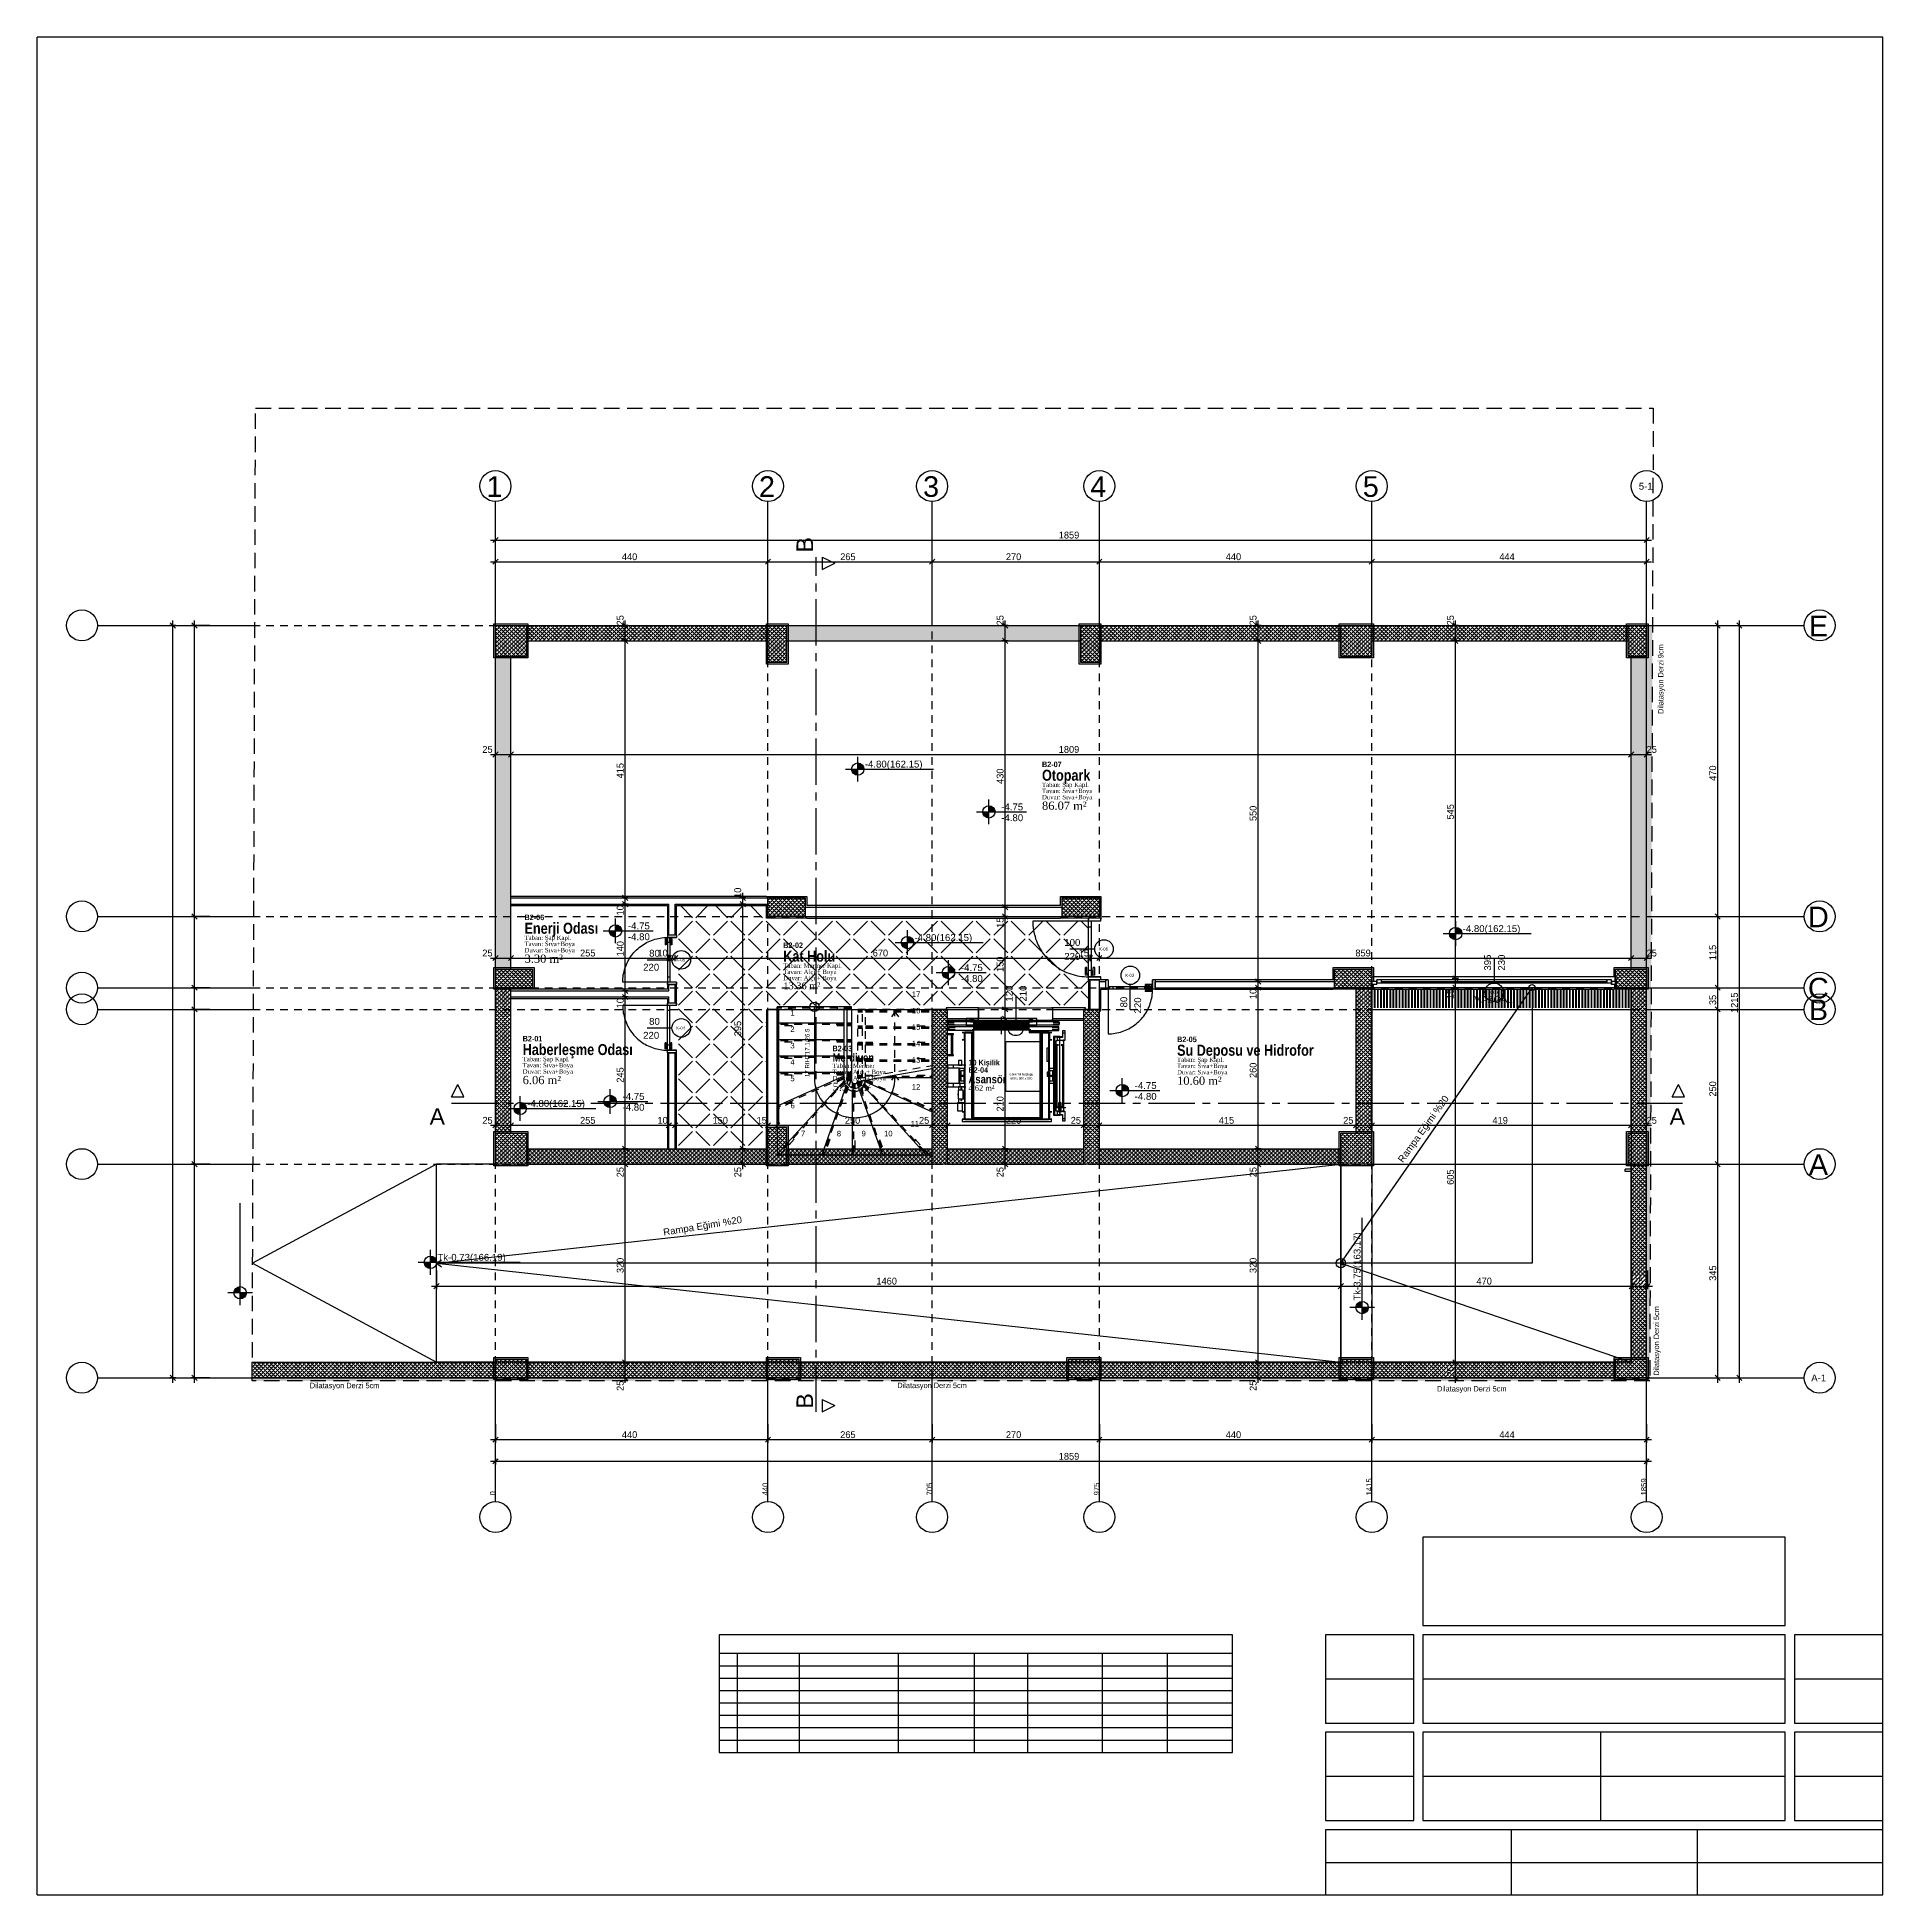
# Model space of a CAD drawing. Header units: metres. Extents: x -220 to 294, y -29 to 18.
# Drawn here: x -148.08 to -118.28, y -12 to 18 of the extents above; entities that cross this region are included whole.
import ezdxf

# ---------------------------------------------------------------- set-up
doc = ezdxf.new("R2010")
doc.units = ezdxf.units.M
doc.header["$MEASUREMENT"] = 0
for name, pattern in [('CENTER2', [1.125, 0.75, -0.125, 0.125, -0.125]), ('DASHED2', [0.375, 0.25, -0.125]), ('HIDDEN2', [0.1875, 0.125, -0.0625])]:
    doc.linetypes.add(name, pattern=pattern)
for name, color, linetype in [('Aks', 7, 'Continuous'), ('Cizgi', 7, 'Continuous'), ('Duvar', 7, 'Continuous'), ('G_YAZI', 7, 'Continuous'), ('Kapi_Pencere', 7, 'Continuous'), ('Kolon', 7, 'Continuous'), ('Kot', 7, 'Continuous'), ('Mahal', 7, 'Continuous'), ('Mahal_Kenari', 7, 'Continuous'), ('Merdiven', 7, 'Continuous'), ('Olculendirme', 7, 'Continuous'), ('Panel', 7, 'Continuous'), ('Rota', 7, 'Continuous'), ('Standart', 7, 'Continuous'), ('Tarama', 7, 'Continuous'), ('Yazi', 7, 'Continuous')]:
    doc.layers.add(name, color=color, linetype=linetype)
doc.styles.add('arial unicode ms_1_0', font='ARIALUNI.ttf', dxfattribs={"height": 0.2})
doc.styles.add('arial_1_18', font='arial.ttf', dxfattribs={"height": 0.2})
doc.styles.add('comic sans ms_1_18', font='comic.ttf', dxfattribs={"height": 0.2})
doc.styles.add('comic sans msbold_1_18', font='comicbd.ttf', dxfattribs={"height": 0.2})
doc.styles.add('swis721 cn btbold_1_18', font='swisscb.ttf', dxfattribs={"height": 0.2})
doc.styles.add('times new roman tur_1_18', font='times.ttf', dxfattribs={"height": 0.2})

msp = doc.modelspace()

# ---------------------------------------------------------------- texts
at = {"layer": 'Aks', "color": 19, "linetype": 'Continuous', "lineweight": -3, "style": 'arial_1_18'}
for s, height, p in [('1', 0.333, (-140.829, 10.576)), ('2', 0.333, (-136.429, 10.576)), ('3', 0.333, (-133.779, 10.576)), ('4', 0.333, (-131.079, 10.576)), ('5', 0.333, (-126.68, 10.576)), ('5-1', 0.1111, (-122.223, 10.692)), ('E', 0.333, (-119.478, 8.326)), ('D', 0.333, (-119.492, 3.626)), ('C', 0.333, (-119.492, 2.476)), ('B', 0.333, (-119.478, 2.126)), ('A', 0.333, (-119.478, -0.374)), ('A-1', 0.1111, (-119.439, -3.708))]:
    msp.add_text(s, height=height, dxfattribs=at).set_placement(p)
at = {"layer": 'Aks', "color": 250, "linetype": 'Continuous', "lineweight": -3, "style": 'arial_1_18'}
for s, p in [('440', (-136.283, -5.55)), ('705', (-133.633, -5.55)), ('975', (-130.933, -5.55)), ('1415', (-126.534, -5.55)), ('1859', (-122.097, -5.55)), ('0', (-140.683, -5.55))]:
    msp.add_text(s, height=0.0889, rotation=90, dxfattribs=at).set_placement(p)
at = {"layer": 'Kapi_Pencere', "color": 98, "linetype": 'Continuous', "lineweight": -3, "style": 'arial_1_18'}
for s, height, p in [('100', 0.1111, (-131.499, 3.325)), ('220', 0.1111, (-138.299, 2.925)), ('80', 0.1111, (-138.202, 3.15)), ('K-05', 0.05, (-137.766, 3.074)), ('220', 0.1111, (-131.499, 3.1)), ('K-06', 0.05, (-130.941, 3.249)), ('K-02', 0.05, (-130.516, 2.824)), ('K-03', 0.05, (-124.642, 2.549)), ('80', 0.1111, (-138.202, 2.05)), ('220', 0.1111, (-138.299, 1.825)), ('K-04', 0.05, (-137.766, 1.974)), ('K-01', 0.0417, (-132.352, 1.978))]:
    msp.add_text(s, height=height, dxfattribs=at).set_placement(p)
for s, p in [('395', (-124.609, 2.925)), ('230', (-124.384, 2.925)), ('120', (-132.333, 2.425)), ('210', (-132.108, 2.425)), ('80', (-130.483, 2.331)), ('220', (-130.258, 2.234))]:
    msp.add_text(s, height=0.1111, rotation=90, dxfattribs=at).set_placement(p)
at = {"layer": 'Kot', "color": 19, "linetype": 'Continuous', "lineweight": -3, "style": 'arial_1_18'}
for s, height, p in [('-4.80(162.15)', 0.11111, (-134.72, 6.205)), ('-4.75', 0.1111, (-132.517, 5.514)), ('-4.80', 0.1111, (-132.517, 5.339)), ('-4.75', 0.1111, (-138.545, 3.592)), ('-4.80(162.15)', 0.11111, (-125.067, 3.548)), ('-4.80', 0.1111, (-138.545, 3.417)), ('-4.80(162.15)', 0.11111, (-133.918, 3.404)), ('-4.75', 0.1111, (-133.169, 2.918)), ('-4.80', 0.1111, (-133.169, 2.743)), ('MAZGAL', 0.1111, (-124.897, 2.406)), ('-4.75', 0.1111, (-138.631, 0.838)), ('-4.75', 0.1111, (-130.362, 1.014)), ('-4.80', 0.1111, (-130.362, 0.839)), ('-4.80(162.15)', 0.11111, (-140.17, 0.725)), ('-4.80', 0.1111, (-138.631, 0.663)), ('Tk-0.73(166.19)', 0.11111, (-141.621, -1.76))]:
    msp.add_text(s, height=height, dxfattribs=at).set_placement(p)
for s, rotation, p in [('Rampa Eğimi %20', 54.3228, (-126.032, -0.185)), ('Rampa Eğimi %20', 9.311, (-137.965, -1.355)), ('Tk-3.75(163.17)', 90, (-126.716, -2.404))]:
    msp.add_text(s, height=0.11111, rotation=rotation, dxfattribs=at).set_placement(p)
at = {"layer": 'Mahal', "color": 15, "linetype": 'Continuous', "lineweight": -3, "style": 'swis721 cn btbold_1_18'}
for s, height, p in [('B2-07', 0.0889, (-131.859, 6.212)), ('Otopark', 0.1778, (-131.859, 5.992)), ('B2-06', 0.0889, (-140.214, 3.741)), ('Enerji Odası', 0.17778, (-140.214, 3.521)), ('B2-02', 0.0889, (-136.036, 3.29)), ('Kat Holu', 0.1778, (-136.036, 3.07)), ('B2-01', 0.0889, (-140.244, 1.782)), ('B2-05', 0.0889, (-129.678, 1.771)), ('Haberleşme Odası', 0.17778, (-140.244, 1.562)), ('B2-03', 0.0889, (-135.241, 1.624)), ('Merdiven', 0.1333, (-135.241, 1.454)), ('Su Deposu ve Hidrofor', 0.17778, (-129.678, 1.551)), ('Asansör', 0.1333, (-133.046, 1.106)), ('10 Kişilik', 0.0889, (-133.046, 1.396)), ('B2-04', 0.0889, (-133.046, 1.276))]:
    msp.add_text(s, height=height, dxfattribs=at).set_placement(p)
at = {"layer": 'Mahal', "color": 58, "linetype": 'Continuous', "lineweight": -3, "style": 'times new roman tur_1_18'}
for s, p in [('Taban: Şap Kapl.', (-131.859, 5.892)), ('Tavan: Sıva+Boya', (-131.859, 5.792)), ('Duvar: Sıva+Boya', (-131.859, 5.692)), ('Taban: Şap Kapl.', (-140.214, 3.421)), ('Tavan: Sıva+Boya', (-140.214, 3.321)), ('Duvar: Sıva+Boya', (-140.214, 3.221)), ('Taban: Mermer Kapl.', (-136.036, 2.97)), ('Tavan: Alçı + Boya', (-136.036, 2.87)), ('Duvar: Alçı + Boya', (-136.036, 2.77)), ('Taban: Şap Kapl.', (-140.244, 1.462)), ('Taban: Şap Kapl.', (-129.678, 1.451)), ('Tavan: Sıva+Boya', (-140.244, 1.362)), ('Duvar: Sıva+Boya', (-140.244, 1.262)), ('Taban: Mermer', (-135.241, 1.354)), ('Tavan: Alçı + Boya', (-135.241, 1.254)), ('Duvar: Alçı + Boya', (-135.241, 1.154)), ('Tavan: Sıva+Boya', (-129.678, 1.351)), ('Duvar: Sıva+Boya', (-129.678, 1.251))]:
    msp.add_text(s, height=0.07111, dxfattribs=at).set_placement(p)
at = {"layer": 'Mahal', "color": 38, "linetype": 'Continuous', "lineweight": -3, "style": 'times new roman tur_1_18'}
for s, height, p in [('86.07 m²', 0.1333, (-131.859, 5.522)), ('3.30 m²', 0.1333, (-140.214, 3.051)), ('13.36 m²', 0.1111, (-136.036, 2.625)), ('6.06 m²', 0.1333, (-140.244, 1.092)), ('10.60 m²', 0.1333, (-129.678, 1.081)), ('5.53 m²', 0.1333, (-135.241, 0.984)), ('4.62 m²', 0.0889, (-133.046, 0.986))]:
    msp.add_text(s, height=height, dxfattribs=at).set_placement(p)
at = {"layer": 'Merdiven', "color": 18, "linetype": 'Continuous', "lineweight": -3, "style": 'arial_1_18'}
for s, p in [('17', (-133.961, 2.5)), ('1', (-135.922, 2.2)), ('16', (-133.961, 2.235)), ('2', (-135.922, 1.935)), ('15', (-133.961, 1.969)), ('3', (-135.922, 1.669)), ('14', (-133.961, 1.704)), ('13', (-133.961, 1.439)), ('4', (-135.922, 1.404)), ('5', (-135.922, 1.139)), ('12', (-133.961, 1.003)), ('6', (-135.919, 0.701)), ('7', (-135.751, 0.25)), ('8', (-135.172, 0.25)), ('9', (-134.772, 0.25)), ('10', (-134.41, 0.25)), ('11', (-133.981, 0.408))]:
    msp.add_text(s, height=0.0889, dxfattribs=at).set_placement(p)
at = {"layer": 'Merdiven', "color": 59, "linetype": 'Continuous', "lineweight": -3, "style": 'arial_1_18'}
msp.add_text('17 RIHT17.1/26.5', height=0.07111, rotation=450, dxfattribs=at).set_placement((-135.613, 1.206))
at = {"layer": 'Olculendirme', "color": 19, "linetype": 'Continuous', "lineweight": -3, "style": 'comic sans ms_1_18'}
for s, p in [('1859', (-131.588, 9.904)), ('440', (-138.642, 9.554)), ('265', (-135.117, 9.554)), ('270', (-132.442, 9.554)), ('440', (-128.892, 9.554)), ('444', (-124.474, 9.554)), ('25', (-140.895, 6.442)), ('1809', (-131.588, 6.442)), ('25', (-122.097, 6.442)), ('25', (-140.895, 3.154)), ('255', (-139.317, 3.154)), ('10', (-138.067, 3.154)), ('670', (-134.592, 3.154)), ('15', (-131.267, 3.154)), ('859', (-126.799, 3.154)), ('25', (-122.097, 3.154)), ('25', (-140.895, 0.452)), ('255', (-139.317, 0.452)), ('10', (-138.067, 0.452)), ('150', (-137.178, 0.452)), ('15', (-136.467, 0.452)), ('250', (-135.042, 0.452)), ('25', (-133.845, 0.452)), ('220', (-132.442, 0.452)), ('25', (-131.395, 0.452)), ('415', (-129.004, 0.452)), ('25', (-126.996, 0.452)), ('419', (-124.585, 0.452)), ('25', (-122.097, 0.452)), ('1460', (-134.532, -2.144)), ('470', (-124.843, -2.144)), ('25', (-122.315, -2.144)), ('440', (-138.642, -4.624)), ('265', (-135.117, -4.624)), ('270', (-132.442, -4.624)), ('440', (-128.892, -4.624)), ('444', (-124.474, -4.624)), ('1859', (-131.588, -4.974))]:
    msp.add_text(s, height=0.1111, dxfattribs=at).set_placement(p)
for s, p in [('25', (-138.614, 8.5)), ('25', (-132.48, 8.5)), ('25', (-128.395, 8.5)), ('25', (-125.21, 8.5)), ('415', (-138.614, 6.03)), ('430', (-132.48, 5.941)), ('470', (-120.974, 5.991)), ('550', (-128.395, 5.341)), ('545', (-125.21, 5.366)), ('10', (-136.716, 4.1)), ('10', (-138.614, 3.816)), ('15', (-132.48, 3.616)), ('140', (-138.614, 3.155)), ('115', (-120.974, 3.094)), ('150', (-132.48, 2.905)), ('10', (-138.614, 2.316)), ('10', (-128.395, 2.466)), ('15', (-125.21, 2.466)), ('35', (-120.974, 2.369)), ('1215', (-120.624, 2.241)), ('395', (-136.716, 1.866)), ('15', (-132.48, 1.966)), ('245', (-138.614, 1.116)), ('260', (-128.395, 1.191)), ('250', (-120.974, 0.891)), ('210', (-132.48, 0.65)), ('25', (-138.614, -0.412)), ('25', (-136.716, -0.412)), ('25', (-132.48, -0.412)), ('25', (-128.395, -0.412)), ('605', (-125.21, -0.534)), ('320', (-138.614, -1.959)), ('320', (-128.395, -1.959)), ('345', (-120.974, -2.084)), ('25', (-125.21, -3.631)), ('25', (-138.614, -3.862)), ('25', (-128.395, -3.862))]:
    msp.add_text(s, height=0.1111, rotation=90, dxfattribs=at).set_placement(p)
at = {"layer": 'Standart', "color": 19, "linetype": 'Continuous', "lineweight": -3, "style": 'arial_1_18'}
for p in [(-135.556, 9.678), (-135.556, -4.147)]:
    msp.add_text('B', height=0.267, rotation=90, dxfattribs=at).set_placement(p)
at = {"layer": 'Standart', "color": 47, "linetype": 'Continuous', "lineweight": -3, "style": 'arial unicode ms_1_0'}
for s, p in [('Güvenlik Boşluğu', (-132.387, 1.234)), ('600 x 800 x 500', (-132.369, 1.167))]:
    msp.add_text(s, height=0.03556, dxfattribs=at).set_placement(p)
at = {"layer": 'Standart', "color": 19, "linetype": 'Continuous', "lineweight": -3, "style": 'arial_1_18'}
for p in [(-141.747, 0.436), (-121.726, 0.436)]:
    msp.add_text('A', height=0.267, dxfattribs=at).set_placement(p)
at = {"layer": 'Yazi', "color": 216, "linetype": 'Continuous', "lineweight": -3, "style": 'comic sans msbold_1_18'}
for s, p in [('Dilatasyon Derzi 9cm', (-121.825, 7.072)), ('Dilatasyon Derzi 5cm', (-121.895, -3.616))]:
    msp.add_text(s, height=0.08889, rotation=90, dxfattribs=at).set_placement(p)
for p in [(-143.68, -3.819), (-134.195, -3.817), (-125.481, -3.871)]:
    msp.add_text('Dilatasyon Derzi 5cm', height=0.08889, dxfattribs=at).set_placement(p)

# ---------------------------------------------------------------- hatches: boundary and pattern name
at = {"layer": 'Kolon', "linetype": 'Continuous', "lineweight": -3}
h = msp.add_hatch(dxfattribs=at)
h.set_pattern_fill('SACNCR', color=47, scale=0.5, style=0)
h.paths.add_polyline_path([(-140.683, 8.5), (-140.183, 8.5), (-140.183, 8), (-140.683, 8)])
h = msp.add_hatch(dxfattribs=at)
h.set_pattern_fill('SACNCR', color=47, scale=0.5, style=0)
h.paths.add_polyline_path([(-136.283, 8.5), (-135.983, 8.5), (-135.983, 7.9), (-136.283, 7.9)])
h = msp.add_hatch(dxfattribs=at)
h.set_pattern_fill('SACNCR', color=47, scale=0.5, style=0)
h.paths.add_polyline_path([(-130.933, 7.9), (-131.233, 7.9), (-131.233, 8.5), (-130.933, 8.5)])
h = msp.add_hatch(dxfattribs=at)
h.set_pattern_fill('SACNCR', color=47, scale=0.5, style=0)
h.paths.add_polyline_path([(-126.534, 8.5), (-126.534, 8), (-127.034, 8), (-127.034, 8.5)])
h = msp.add_hatch(dxfattribs=at)
h.set_pattern_fill('SACNCR', color=47, scale=0.5, style=0)
h.paths.add_polyline_path([(-122.097, 8), (-122.397, 8), (-122.397, 8.5), (-122.097, 8.5)])
h = msp.add_hatch(dxfattribs=at)
h.set_pattern_fill('SACNCR', color=47, scale=0.5, style=0)
h.paths.add_polyline_path([(-136.283, 3.8), (-136.283, 4.1), (-135.683, 4.1), (-135.683, 3.8)])
h = msp.add_hatch(dxfattribs=at)
h.set_pattern_fill('SACNCR', color=47, scale=0.5, style=0)
h.paths.add_polyline_path([(-131.533, 3.8), (-131.533, 4.1), (-130.933, 4.1), (-130.933, 3.8)])
h = msp.add_hatch(dxfattribs=at)
h.set_pattern_fill('SACNCR', color=47, scale=0.5, style=0)
h.paths.add_polyline_path([(-140.683, 2.65), (-140.683, 2.95), (-140.083, 2.95), (-140.083, 2.65)])
h = msp.add_hatch(dxfattribs=at)
h.set_pattern_fill('SACNCR', color=47, scale=0.5, style=0)
h.paths.add_polyline_path([(-127.134, 2.65), (-127.134, 2.95), (-126.534, 2.95), (-126.534, 2.65)])
h = msp.add_hatch(dxfattribs=at)
h.set_pattern_fill('SACNCR', color=47, scale=0.5, style=0)
h.paths.add_polyline_path([(-122.597, 2.65), (-122.597, 2.95), (-122.097, 2.95), (-122.097, 2.65)])
h = msp.add_hatch(dxfattribs=at)
h.set_pattern_fill('SACNCR', color=47, scale=0.5, style=0)
h.paths.add_polyline_path([(-140.683, -0.2), (-140.683, 0.3), (-140.183, 0.3), (-140.183, -0.2)])
h = msp.add_hatch(dxfattribs=at)
h.set_pattern_fill('SACNCR', color=47, scale=0.5, style=0)
h.paths.add_polyline_path([(-136.283, 0.4), (-135.983, 0.4), (-135.983, -0.2), (-136.283, -0.2)])
h = msp.add_hatch(dxfattribs=at)
h.set_pattern_fill('SACNCR', color=47, scale=0.5, style=0)
h.paths.add_polyline_path([(-126.534, -0.2), (-127.034, -0.2), (-127.034, 0.3), (-126.534, 0.3)])
h = msp.add_hatch(dxfattribs=at)
h.set_pattern_fill('SACNCR', color=47, scale=0.5, style=0)
h.paths.add_polyline_path([(-122.097, -0.2), (-122.397, -0.2), (-122.397, 0.3), (-122.097, 0.3)])
h = msp.add_hatch(dxfattribs=at)
h.set_pattern_fill('SACNCR', color=47, scale=0.5, style=0)
h.paths.add_polyline_path([(-140.683, -3.65), (-140.683, -3.35), (-140.183, -3.35), (-140.183, -3.65)])
h = msp.add_hatch(dxfattribs=at)
h.set_pattern_fill('SACNCR', color=47, scale=0.5, style=0)
h.paths.add_polyline_path([(-136.283, -3.65), (-136.283, -3.35), (-135.783, -3.35), (-135.783, -3.65)])
h = msp.add_hatch(dxfattribs=at)
h.set_pattern_fill('SACNCR', color=47, scale=0.5, style=0)
h.paths.add_polyline_path([(-131.433, -3.65), (-131.433, -3.35), (-130.933, -3.35), (-130.933, -3.65)])
h = msp.add_hatch(dxfattribs=at)
h.set_pattern_fill('SACNCR', color=47, scale=0.5, style=0)
h.paths.add_polyline_path([(-127.034, -3.65), (-127.034, -3.35), (-126.534, -3.35), (-126.534, -3.65)])
h = msp.add_hatch(dxfattribs=at)
h.set_pattern_fill('SACNCR', color=47, scale=0.5, style=0)
h.paths.add_polyline_path([(-122.597, -3.65), (-122.597, -3.35), (-122.097, -3.35), (-122.097, -3.65)])
at = {"layer": 'Kot', "linetype": 'Continuous', "lineweight": -3}
for points in [[(-134.933, 6.18), (-134.932, 6.169), (-134.93, 6.158), (-134.927, 6.147), (-134.923, 6.137), (-134.918, 6.127), (-134.911, 6.118), (-134.904, 6.11), (-134.895, 6.102), (-134.886, 6.096), (-134.876, 6.09), (-134.866, 6.086), (-134.855, 6.083), (-134.844, 6.081), (-134.833, 6.08), (-134.833, 6.18)], [(-134.733, 6.18), (-134.734, 6.192), (-134.735, 6.203), (-134.739, 6.214), (-134.743, 6.224), (-134.748, 6.234), (-134.755, 6.243), (-134.762, 6.251), (-134.771, 6.259), (-134.78, 6.265), (-134.79, 6.271), (-134.8, 6.275), (-134.811, 6.278), (-134.822, 6.28), (-134.833, 6.28), (-134.833, 6.18)], [(-132.817, 5.489), (-132.816, 5.478), (-132.814, 5.467), (-132.811, 5.456), (-132.807, 5.446), (-132.801, 5.436), (-132.795, 5.427), (-132.788, 5.419), (-132.779, 5.411), (-132.77, 5.405), (-132.76, 5.399), (-132.75, 5.395), (-132.739, 5.392), (-132.728, 5.39), (-132.717, 5.389), (-132.717, 5.489)], [(-132.617, 5.489), (-132.617, 5.501), (-132.619, 5.512), (-132.622, 5.522), (-132.627, 5.533), (-132.632, 5.543), (-132.639, 5.552), (-132.646, 5.56), (-132.654, 5.568), (-132.664, 5.574), (-132.673, 5.579), (-132.684, 5.584), (-132.695, 5.587), (-132.706, 5.589), (-132.717, 5.589), (-132.717, 5.489)], [(-138.645, 3.567), (-138.646, 3.578), (-138.648, 3.589), (-138.651, 3.6), (-138.655, 3.61), (-138.661, 3.62), (-138.667, 3.629), (-138.675, 3.638), (-138.683, 3.645), (-138.692, 3.652), (-138.702, 3.657), (-138.712, 3.661), (-138.723, 3.664), (-138.734, 3.666), (-138.745, 3.667), (-138.745, 3.567)], [(-125.08, 3.523), (-125.08, 3.534), (-125.082, 3.545), (-125.085, 3.556), (-125.09, 3.566), (-125.095, 3.576), (-125.102, 3.585), (-125.109, 3.594), (-125.117, 3.601), (-125.127, 3.608), (-125.136, 3.613), (-125.147, 3.617), (-125.157, 3.62), (-125.169, 3.622), (-125.18, 3.623), (-125.18, 3.523)], [(-138.845, 3.567), (-138.845, 3.556), (-138.843, 3.545), (-138.84, 3.534), (-138.836, 3.523), (-138.83, 3.514), (-138.824, 3.505), (-138.816, 3.496), (-138.808, 3.489), (-138.799, 3.482), (-138.789, 3.477), (-138.778, 3.472), (-138.768, 3.469), (-138.757, 3.467), (-138.745, 3.467), (-138.745, 3.567)], [(-134.131, 3.379), (-134.13, 3.368), (-134.128, 3.357), (-134.125, 3.346), (-134.121, 3.336), (-134.115, 3.326), (-134.109, 3.317), (-134.101, 3.308), (-134.093, 3.301), (-134.084, 3.294), (-134.074, 3.289), (-134.064, 3.285), (-134.053, 3.282), (-134.042, 3.28), (-134.031, 3.279), (-134.031, 3.379)], [(-133.931, 3.379), (-133.931, 3.39), (-133.933, 3.401), (-133.936, 3.412), (-133.94, 3.422), (-133.946, 3.432), (-133.952, 3.441), (-133.96, 3.45), (-133.968, 3.457), (-133.977, 3.464), (-133.987, 3.469), (-133.998, 3.473), (-134.008, 3.477), (-134.019, 3.478), (-134.031, 3.479), (-134.031, 3.379)], [(-125.28, 3.523), (-125.279, 3.512), (-125.277, 3.501), (-125.274, 3.49), (-125.27, 3.48), (-125.264, 3.47), (-125.258, 3.461), (-125.25, 3.452), (-125.242, 3.445), (-125.233, 3.438), (-125.223, 3.433), (-125.213, 3.429), (-125.202, 3.425), (-125.191, 3.424), (-125.18, 3.423), (-125.18, 3.523)], [(-133.469, 2.893), (-133.468, 2.882), (-133.466, 2.871), (-133.463, 2.86), (-133.459, 2.85), (-133.454, 2.84), (-133.447, 2.831), (-133.44, 2.823), (-133.431, 2.815), (-133.422, 2.809), (-133.412, 2.803), (-133.402, 2.799), (-133.391, 2.796), (-133.38, 2.794), (-133.369, 2.793), (-133.369, 2.893)], [(-133.269, 2.893), (-133.27, 2.904), (-133.271, 2.916), (-133.275, 2.926), (-133.279, 2.937), (-133.284, 2.946), (-133.291, 2.956), (-133.298, 2.964), (-133.307, 2.971), (-133.316, 2.978), (-133.326, 2.983), (-133.336, 2.988), (-133.347, 2.991), (-133.358, 2.993), (-133.369, 2.993), (-133.369, 2.893)], [(-138.731, 0.813), (-138.732, 0.824), (-138.734, 0.835), (-138.737, 0.846), (-138.741, 0.856), (-138.747, 0.866), (-138.753, 0.875), (-138.761, 0.883), (-138.769, 0.891), (-138.778, 0.897), (-138.788, 0.903), (-138.798, 0.907), (-138.809, 0.91), (-138.82, 0.912), (-138.831, 0.913), (-138.831, 0.813)], [(-130.662, 0.989), (-130.662, 0.978), (-130.66, 0.967), (-130.657, 0.956), (-130.653, 0.946), (-130.647, 0.936), (-130.641, 0.927), (-130.633, 0.918), (-130.625, 0.911), (-130.616, 0.904), (-130.606, 0.899), (-130.595, 0.895), (-130.585, 0.891), (-130.574, 0.89), (-130.562, 0.889), (-130.562, 0.989)], [(-130.462, 0.989), (-130.463, 1), (-130.465, 1.011), (-130.468, 1.022), (-130.472, 1.032), (-130.478, 1.042), (-130.484, 1.051), (-130.492, 1.06), (-130.5, 1.067), (-130.509, 1.074), (-130.519, 1.079), (-130.529, 1.083), (-130.54, 1.086), (-130.551, 1.088), (-130.562, 1.089), (-130.562, 0.989)], [(-140.383, 0.7), (-140.382, 0.689), (-140.38, 0.678), (-140.377, 0.667), (-140.373, 0.657), (-140.368, 0.647), (-140.361, 0.638), (-140.354, 0.629), (-140.345, 0.622), (-140.336, 0.615), (-140.326, 0.61), (-140.316, 0.606), (-140.305, 0.603), (-140.294, 0.601), (-140.283, 0.6), (-140.283, 0.7)], [(-140.183, 0.7), (-140.184, 0.711), (-140.186, 0.722), (-140.189, 0.733), (-140.193, 0.743), (-140.198, 0.753), (-140.205, 0.762), (-140.212, 0.771), (-140.221, 0.778), (-140.23, 0.785), (-140.24, 0.79), (-140.25, 0.794), (-140.261, 0.797), (-140.272, 0.799), (-140.283, 0.8), (-140.283, 0.7)], [(-138.931, 0.813), (-138.931, 0.801), (-138.929, 0.79), (-138.926, 0.78), (-138.921, 0.769), (-138.916, 0.759), (-138.909, 0.75), (-138.902, 0.742), (-138.894, 0.734), (-138.884, 0.728), (-138.875, 0.722), (-138.864, 0.718), (-138.853, 0.715), (-138.842, 0.713), (-138.831, 0.713), (-138.831, 0.813)], [(-141.833, -1.785), (-141.832, -1.796), (-141.83, -1.807), (-141.827, -1.818), (-141.823, -1.828), (-141.817, -1.838), (-141.811, -1.847), (-141.803, -1.855), (-141.795, -1.863), (-141.786, -1.869), (-141.776, -1.875), (-141.766, -1.879), (-141.755, -1.882), (-141.744, -1.884), (-141.733, -1.885), (-141.733, -1.785)], [(-141.633, -1.785), (-141.633, -1.774), (-141.635, -1.763), (-141.638, -1.752), (-141.642, -1.741), (-141.648, -1.732), (-141.654, -1.722), (-141.662, -1.714), (-141.67, -1.707), (-141.679, -1.7), (-141.689, -1.695), (-141.7, -1.69), (-141.71, -1.687), (-141.721, -1.685), (-141.733, -1.685), (-141.733, -1.785)], [(-144.805, -2.177), (-144.816, -2.178), (-144.827, -2.179), (-144.838, -2.182), (-144.848, -2.187), (-144.858, -2.192), (-144.867, -2.199), (-144.876, -2.206), (-144.883, -2.215), (-144.89, -2.224), (-144.895, -2.233), (-144.899, -2.244), (-144.902, -2.255), (-144.904, -2.266), (-144.905, -2.277), (-144.805, -2.277)], [(-144.805, -2.377), (-144.794, -2.376), (-144.783, -2.374), (-144.772, -2.371), (-144.761, -2.367), (-144.752, -2.362), (-144.742, -2.355), (-144.734, -2.348), (-144.727, -2.339), (-144.72, -2.33), (-144.715, -2.32), (-144.71, -2.31), (-144.707, -2.299), (-144.705, -2.288), (-144.705, -2.277), (-144.805, -2.277)], [(-126.691, -2.416), (-126.703, -2.416), (-126.714, -2.418), (-126.725, -2.421), (-126.735, -2.426), (-126.745, -2.431), (-126.754, -2.438), (-126.762, -2.445), (-126.77, -2.453), (-126.776, -2.463), (-126.782, -2.472), (-126.786, -2.483), (-126.789, -2.493), (-126.791, -2.505), (-126.791, -2.516), (-126.691, -2.516)], [(-126.691, -2.616), (-126.68, -2.615), (-126.669, -2.613), (-126.658, -2.61), (-126.648, -2.606), (-126.638, -2.6), (-126.629, -2.594), (-126.621, -2.586), (-126.613, -2.578), (-126.607, -2.569), (-126.601, -2.559), (-126.597, -2.549), (-126.594, -2.538), (-126.592, -2.527), (-126.591, -2.516), (-126.691, -2.516)]]:
    msp.add_hatch(color=216, dxfattribs=at).paths.add_polyline_path(points)
at = {"layer": 'Panel', "linetype": 'Continuous', "lineweight": -3}
h = msp.add_hatch(dxfattribs=at)
h.set_pattern_fill('SACNCR', color=59, scale=0.5, style=0)
h.paths.add_polyline_path([(-136.283, 8.25), (-140.183, 8.25), (-140.183, 8.5), (-136.283, 8.5)])
h = msp.add_hatch(dxfattribs=at)
h.set_pattern_fill('SACNCR', color=59, scale=0.5, style=0)
h.paths.add_polyline_path([(-131.233, 8.5), (-131.233, 8.25), (-135.983, 8.25), (-135.983, 8.5)])
h = msp.add_hatch(dxfattribs=at)
h.set_pattern_fill('SACNCR', color=59, scale=0.5, style=0)
h.paths.add_polyline_path([(-127.034, 8.25), (-130.933, 8.25), (-130.933, 8.5), (-127.034, 8.5)])
h = msp.add_hatch(dxfattribs=at)
h.set_pattern_fill('SACNCR', color=59, scale=0.5, style=0)
h.paths.add_polyline_path([(-122.397, 8.25), (-126.534, 8.25), (-126.534, 8.5), (-122.397, 8.5)])
h = msp.add_hatch(dxfattribs=at)
h.set_pattern_fill('SACNCR', color=59, scale=0.5, style=0)
h.paths.add_polyline_path([(-140.433, 2.95), (-140.683, 2.95), (-140.683, 8), (-140.433, 8)])
h = msp.add_hatch(dxfattribs=at)
h.set_pattern_fill('SACNCR', color=59, scale=0.5, style=0)
h.paths.add_polyline_path([(-122.097, 2.95), (-122.347, 2.95), (-122.347, 8), (-122.097, 8)])
h = msp.add_hatch(dxfattribs=at)
h.set_pattern_fill('SACNCR', color=59, scale=0.5, style=0)
h.paths.add_polyline_path([(-140.433, 0.3), (-140.683, 0.3), (-140.683, 2.65), (-140.433, 2.65)])
h = msp.add_hatch(dxfattribs=at)
h.set_pattern_fill('SACNCR', color=59, scale=0.5, style=0)
h.paths.add_polyline_path([(-126.534, 0.3), (-126.784, 0.3), (-126.784, 2.65), (-126.534, 2.65)])
h = msp.add_hatch(dxfattribs=at)
h.set_pattern_fill('SACNCR', color=59, scale=0.5, style=0)
h.paths.add_polyline_path([(-122.097, 0.3), (-122.347, 0.3), (-122.347, 2.65), (-122.097, 2.65)])
h = msp.add_hatch(dxfattribs=at)
h.set_pattern_fill('SACNCR', color=59, scale=0.5, style=0)
h.paths.add_polyline_path([(-133.633, -0.2), (-133.633, 2.3), (-133.383, 2.3), (-133.383, -0.2)])
h = msp.add_hatch(dxfattribs=at)
h.set_pattern_fill('SACNCR', color=59, scale=0.5, style=0)
h.paths.add_polyline_path([(-131.183, -0.2), (-131.183, 2.3), (-130.933, 2.3), (-130.933, -0.2)])
h = msp.add_hatch(dxfattribs=at)
h.set_pattern_fill('SACNCR', color=59, scale=0.5, style=0)
h.paths.add_polyline_path([(-136.283, -0.2), (-140.183, -0.2), (-140.183, 0.05), (-136.283, 0.05)])
h = msp.add_hatch(dxfattribs=at)
h.set_pattern_fill('SACNCR', color=59, scale=0.5, style=0)
h.paths.add_polyline_path([(-133.633, -0.2), (-135.983, -0.2), (-135.983, 0.05), (-133.633, 0.05)])
h = msp.add_hatch(dxfattribs=at)
h.set_pattern_fill('SACNCR', color=59, scale=0.5, style=0)
h.paths.add_polyline_path([(-131.183, -0.2), (-133.383, -0.2), (-133.383, 0.05), (-131.183, 0.05)])
h = msp.add_hatch(dxfattribs=at)
h.set_pattern_fill('SACNCR', color=59, scale=0.5, style=0)
h.paths.add_polyline_path([(-127.034, -0.2), (-130.933, -0.2), (-130.933, 0.05), (-127.034, 0.05)])
h = msp.add_hatch(dxfattribs=at)
h.set_pattern_fill('SACNCR', color=59, scale=0.5, style=0)
h.paths.add_polyline_path([(-122.097, -3.35), (-122.347, -3.35), (-122.347, -0.2), (-122.097, -0.2)])
h = msp.add_hatch(dxfattribs=at)
h.set_pattern_fill('SACNCR', color=59, scale=0.5, style=0)
h.paths.add_polyline_path([(-140.683, -3.4), (-140.683, -3.65), (-144.61, -3.65), (-144.61, -3.4)])
h = msp.add_hatch(dxfattribs=at)
h.set_pattern_fill('SACNCR', color=59, scale=0.5, style=0)
h.paths.add_polyline_path([(-136.283, -3.65), (-140.183, -3.65), (-140.183, -3.4), (-136.283, -3.4)])
h = msp.add_hatch(dxfattribs=at)
h.set_pattern_fill('SACNCR', color=59, scale=0.5, style=0)
h.paths.add_polyline_path([(-133.633, -3.65), (-135.783, -3.65), (-135.783, -3.4), (-133.633, -3.4)])
h = msp.add_hatch(dxfattribs=at)
h.set_pattern_fill('SACNCR', color=59, scale=0.5, style=0)
h.paths.add_polyline_path([(-131.433, -3.65), (-133.633, -3.65), (-133.633, -3.4), (-131.433, -3.4)])
h = msp.add_hatch(dxfattribs=at)
h.set_pattern_fill('SACNCR', color=59, scale=0.5, style=0)
h.paths.add_polyline_path([(-127.034, -3.65), (-130.933, -3.65), (-130.933, -3.4), (-127.034, -3.4)])
h = msp.add_hatch(dxfattribs=at)
h.set_pattern_fill('SACNCR', color=59, scale=0.5, style=0)
h.paths.add_polyline_path([(-125.534, -3.65), (-126.534, -3.65), (-126.534, -3.4), (-125.534, -3.4)])
h = msp.add_hatch(dxfattribs=at)
h.set_pattern_fill('SACNCR', color=59, scale=0.5, style=0)
h.paths.add_polyline_path([(-122.597, -3.4), (-122.597, -3.65), (-125.534, -3.65), (-125.534, -3.4)])
at = {"layer": 'Tarama', "linetype": 'Continuous', "lineweight": -3}
h = msp.add_hatch(dxfattribs=at)
h.set_pattern_fill('AR-B88', color=58, scale=0.01, style=0)
h.paths.add_polyline_path([(-122.097, -3.7), (-122.047, -3.7), (-122.003, 8.5), (-122.097, 8.5)])
h = msp.add_hatch(dxfattribs=at)
h.set_pattern_fill('AR-B88', color=58, scale=0.01, style=0)
h.paths.add_polyline_path([(-144.61, -3.65), (-144.61, -3.7), (-122.097, -3.7), (-122.097, -3.65)])

# ---------------------------------------------------------------- linework, layer by layer
at = {"layer": 'Aks', "color": 248, "linetype": 'Continuous', "lineweight": -3}
for points in [[(-140.683, 8.5), (-140.683, 10.5)], [(-136.283, 8.5), (-136.283, 10.5)], [(-133.633, 8.5), (-133.633, 10.5)], [(-130.933, 8.5), (-130.933, 10.5)], [(-126.534, 8.5), (-126.534, 10.5)], [(-122.097, 8.5), (-122.097, 10.5)], [(-147.11, 8.5), (-144.61, 8.5)], [(-122.053, 8.5), (-119.553, 8.5)], [(-147.11, 3.8), (-144.61, 3.8)], [(-122.07, 3.8), (-119.553, 3.8)], [(-147.11, 2.65), (-144.61, 2.65)], [(-122.074, 2.65), (-119.553, 2.65)], [(-147.11, 2.3), (-144.61, 2.3)], [(-122.075, 2.3), (-119.553, 2.3)], [(-147.11, -0.2), (-144.61, -0.2)], [(-122.084, -0.2), (-119.553, -0.2)], [(-147.11, -3.65), (-144.61, -3.65)], [(-140.683, -5.65), (-140.683, -3.65)], [(-136.283, -5.65), (-136.283, -3.65)], [(-133.633, -5.65), (-133.633, -3.65)], [(-130.933, -5.65), (-130.933, -3.65)], [(-126.534, -5.65), (-126.534, -3.65)], [(-122.097, -3.65), (-119.553, -3.65)], [(-122.097, -5.65), (-122.097, -3.65)]]:
    msp.add_lwpolyline(points, dxfattribs=at)
at = {"layer": 'Aks', "color": 248, "linetype": 'HIDDEN2', "lineweight": -3}
for points in [[(-144.61, 8.5), (-122.053, 8.5)], [(-140.683, -3.65), (-140.683, 8.5)], [(-136.283, -3.65), (-136.283, 8.5)], [(-133.633, -3.65), (-133.633, 8.5)], [(-130.933, -3.65), (-130.933, 8.5)], [(-126.534, -3.65), (-126.534, 8.5)], [(-122.097, -3.65), (-122.097, 8.5)], [(-144.61, 3.8), (-122.07, 3.8)], [(-144.61, 2.65), (-122.074, 2.65)], [(-144.61, 2.3), (-122.075, 2.3)], [(-144.61, -0.2), (-122.084, -0.2)], [(-144.61, -3.65), (-122.097, -3.65)]]:
    msp.add_lwpolyline(points, dxfattribs=at)
at = {"layer": 'Aks', "color": 115, "linetype": 'Continuous', "lineweight": -3}
for centre in [(-140.683, 10.75), (-136.283, 10.75), (-133.633, 10.75), (-130.933, 10.75), (-126.534, 10.75), (-122.097, 10.75), (-147.36, 8.5), (-119.303, 8.5), (-147.36, 3.8), (-119.303, 3.8), (-147.36, 2.65), (-119.303, 2.65), (-147.36, 2.3), (-119.303, 2.3), (-147.36, -0.2), (-119.303, -0.2), (-147.36, -3.65), (-119.303, -3.65), (-140.683, -5.9), (-136.283, -5.9), (-133.633, -5.9), (-130.933, -5.9), (-126.534, -5.9), (-122.097, -5.9)]:
    msp.add_circle(centre, 0.25, dxfattribs=at)
at = {"layer": 'Cizgi', "color": 216, "linetype": 'Continuous', "lineweight": -3}
for points in [[(-118.283, 18), (-148.083, 18)], [(-148.083, -12), (-148.083, 18)], [(-118.283, -12), (-118.283, 18)], [(-148.083, -12), (-118.283, -12)]]:
    msp.add_lwpolyline(points, dxfattribs=at)
at = {"layer": 'Cizgi', "color": 1, "linetype": 'DASHED2', "lineweight": -3}
for points in [[(-144.61, -3.7), (-144.557, 12.01)], [(-144.557, 12.01), (-121.99, 12.01)], [(-121.99, 12.01), (-122.047, -3.7)], [(-122.047, -3.7), (-144.61, -3.7)]]:
    msp.add_lwpolyline(points, dxfattribs=at)
at = {"layer": 'Cizgi', "color": 1, "linetype": 'Continuous', "lineweight": -3}
for points in [[(-127.034, -1.8), (-123.946, 2.65)], [(-141.634, -0.2), (-144.604, -1.8)], [(-141.634, -1.8), (-127.034, -0.2)], [(-144.604, -1.8), (-141.634, -3.4)], [(-141.634, -1.8), (-127.034, -3.4)], [(-127.034, -1.8), (-122.346, -3.4)], [(-122.047, -3.65), (-144.61, -3.65)]]:
    msp.add_lwpolyline(points, dxfattribs=at)
at = {"layer": 'Duvar', "color": 187, "linetype": 'Continuous', "lineweight": -3}
for points in [[(-137.783, 4.125), (-140.433, 4.125)], [(-140.433, 3.975), (-137.908, 3.975)], [(-137.908, 3.975), (-137.908, 3.5)], [(-136.308, 4.125), (-137.783, 4.125)], [(-137.758, 3.975), (-136.308, 3.975)], [(-137.758, 3.5), (-137.758, 3.975)], [(-131.558, 3.975), (-135.658, 3.975)], [(-135.658, 3.775), (-131.558, 3.775)], [(-131.108, 3.775), (-131.108, 3.75)], [(-130.908, 3.775), (-130.908, 3.75)], [(-137.908, 3.5), (-137.908, 3.475)], [(-137.758, 3.5), (-137.758, 3.475)], [(-137.908, 2.7), (-137.908, 2.725)], [(-137.908, 2.7), (-137.908, 2.625)], [(-137.758, 2.7), (-137.758, 2.725)], [(-137.758, 2.5), (-137.758, 2.7)], [(-131.108, 2.775), (-131.108, 2.8)], [(-131.108, 2.775), (-131.108, 2.3)], [(-130.908, 2.775), (-130.908, 2.8)], [(-130.833, 2.775), (-130.908, 2.775)], [(-130.833, 2.775), (-130.808, 2.775)], [(-130.033, 2.775), (-130.058, 2.775)], [(-127.159, 2.775), (-130.033, 2.775)], [(-126.534, 2.825), (-126.509, 2.825)], [(-122.622, 2.825), (-126.509, 2.825)], [(-126.509, 2.825), (-126.509, 2.75)], [(-126.509, 2.625), (-126.509, 2.7)], [(-122.584, 2.825), (-122.609, 2.825)], [(-122.609, 2.825), (-122.609, 2.75)], [(-122.609, 2.625), (-122.609, 2.7)], [(-137.908, 2.625), (-140.433, 2.625)], [(-140.433, 2.475), (-137.908, 2.475)], [(-137.908, 2.475), (-137.908, 2.4)], [(-137.908, 2.4), (-137.908, 2.375)], [(-137.758, 2.4), (-137.758, 2.5)], [(-137.758, 2.4), (-137.758, 2.375)], [(-130.908, 2.275), (-130.908, 2.625)], [(-130.908, 2.625), (-130.833, 2.625)], [(-130.833, 2.625), (-130.808, 2.625)], [(-130.033, 2.625), (-130.058, 2.625)], [(-130.033, 2.625), (-127.159, 2.625)], [(-126.534, 2.625), (-126.509, 2.625)], [(-126.509, 2.625), (-122.622, 2.625)], [(-122.584, 2.625), (-122.609, 2.625)], [(-136.308, 2.3), (-136.308, 0.425)], [(-136.108, 0.425), (-136.108, 2.3)], [(-132.883, 2.325), (-133.408, 2.325)], [(-133.408, 2.325), (-133.408, 2.3)], [(-133.383, 2.125), (-132.883, 2.125)], [(-132.883, 2.325), (-132.858, 2.325)], [(-132.883, 2.125), (-132.858, 2.125)], [(-131.683, 2.325), (-131.708, 2.325)], [(-131.683, 2.125), (-131.708, 2.125)], [(-131.158, 2.325), (-131.683, 2.325)], [(-131.683, 2.125), (-131.183, 2.125)], [(-131.158, 2.3), (-131.158, 2.325)], [(-130.933, 2.275), (-130.908, 2.275)], [(-137.908, 1.6), (-137.908, 1.625)], [(-137.908, 1.6), (-137.908, 0.05)], [(-137.758, 1.6), (-137.758, 1.625)], [(-137.758, 0.05), (-137.758, 1.6)]]:
    msp.add_lwpolyline(points, dxfattribs=at)
at = {"layer": 'Duvar', "color": 166, "linetype": 'Continuous', "lineweight": -3}
for points in [[(-140.433, 4.1), (-137.783, 4.1)], [(-140.433, 4), (-137.883, 4)], [(-137.883, 3.5), (-137.883, 4)], [(-137.783, 4.1), (-136.283, 4.1)], [(-137.783, 4), (-136.283, 4)], [(-137.783, 3.5), (-137.783, 4)], [(-135.683, 3.95), (-131.533, 3.95)], [(-135.683, 3.8), (-131.533, 3.8)], [(-131.083, 3.775), (-131.083, 3.8)], [(-130.933, 3.775), (-131.083, 3.775)], [(-130.933, 3.775), (-130.933, 3.8)], [(-137.783, 3.5), (-137.883, 3.5)], [(-137.883, 2.6), (-137.883, 2.7)], [(-137.883, 2.7), (-137.783, 2.7)], [(-137.783, 2.5), (-137.783, 2.7)], [(-131.083, 2.3), (-131.083, 2.775)], [(-131.083, 2.775), (-130.933, 2.775)], [(-130.933, 2.75), (-130.933, 2.775)], [(-130.933, 2.75), (-130.833, 2.75)], [(-130.833, 2.75), (-130.833, 2.65)], [(-130.033, 2.75), (-127.134, 2.75)], [(-130.033, 2.65), (-130.033, 2.75)], [(-126.534, 2.8), (-126.534, 2.65)], [(-122.584, 2.65), (-122.584, 2.8)], [(-140.433, 2.6), (-137.883, 2.6)], [(-140.433, 2.5), (-137.883, 2.5)], [(-137.883, 2.4), (-137.883, 2.5)], [(-137.783, 2.4), (-137.883, 2.4)], [(-137.783, 2.4), (-137.783, 2.5)], [(-130.933, 2.3), (-130.933, 2.65)], [(-130.933, 2.65), (-130.833, 2.65)], [(-130.033, 2.65), (-127.134, 2.65)], [(-136.133, 2.3), (-136.283, 2.3)], [(-136.283, 0.4), (-136.283, 2.3)], [(-136.133, 0.4), (-136.133, 2.3)], [(-133.383, 2.3), (-132.883, 2.3)], [(-133.383, 2.15), (-132.883, 2.15)], [(-132.883, 2.3), (-132.883, 2.15)], [(-131.683, 2.3), (-131.183, 2.3)], [(-131.683, 2.15), (-131.683, 2.3)], [(-131.683, 2.15), (-131.183, 2.15)], [(-137.883, 0.05), (-137.883, 1.6)], [(-137.883, 1.6), (-137.783, 1.6)], [(-137.783, 0.05), (-137.783, 1.6)]]:
    msp.add_lwpolyline(points, dxfattribs=at)
at = {"layer": 'G_YAZI', "color": 238, "linetype": 'Continuous', "lineweight": -3}
for points in [[(-125.708, -6.225), (-125.708, -7.65)], [(-119.858, -6.225), (-125.708, -6.225)], [(-119.858, -7.65), (-119.858, -6.225)], [(-125.708, -7.65), (-119.858, -7.65)], [(-127.283, -7.8), (-127.283, -9.225)], [(-125.858, -7.8), (-127.283, -7.8)], [(-125.858, -9.225), (-125.858, -7.8)], [(-125.708, -7.8), (-125.708, -9.225)], [(-119.858, -7.8), (-125.708, -7.8)], [(-119.858, -9.225), (-119.858, -7.8)], [(-119.708, -7.8), (-119.708, -9.225)], [(-118.283, -7.8), (-119.708, -7.8)], [(-118.283, -9.225), (-118.283, -7.8)], [(-127.283, -9.225), (-125.858, -9.225)], [(-125.708, -9.225), (-119.858, -9.225)], [(-119.708, -9.225), (-118.283, -9.225)], [(-127.283, -9.375), (-127.283, -10.8)], [(-125.858, -9.375), (-127.283, -9.375)], [(-125.858, -10.8), (-125.858, -9.375)], [(-125.708, -9.375), (-125.708, -10.8)], [(-119.858, -9.375), (-125.708, -9.375)], [(-119.858, -10.8), (-119.858, -9.375)], [(-119.708, -9.375), (-119.708, -10.8)], [(-118.283, -9.375), (-119.708, -9.375)], [(-118.283, -10.8), (-118.283, -9.375)], [(-127.283, -10.8), (-125.858, -10.8)], [(-127.283, -10.95), (-127.283, -12)], [(-118.283, -10.95), (-127.283, -10.95)], [(-125.708, -10.8), (-119.858, -10.8)], [(-119.708, -10.8), (-118.283, -10.8)], [(-118.283, -12), (-118.283, -10.95)], [(-127.283, -12), (-118.283, -12)]]:
    msp.add_lwpolyline(points, dxfattribs=at)
at = {"layer": 'G_YAZI', "color": 178, "linetype": 'Continuous', "lineweight": -3}
for points in [[(-127.283, -8.512), (-125.858, -8.512)], [(-125.708, -8.512), (-119.858, -8.512)], [(-119.708, -8.512), (-118.283, -8.512)], [(-122.84, -9.375), (-122.84, -10.8)], [(-125.858, -10.087), (-127.283, -10.087)], [(-119.858, -10.087), (-125.713, -10.087)], [(-118.283, -10.087), (-119.708, -10.087)], [(-124.283, -10.95), (-124.283, -12)], [(-121.283, -10.95), (-121.283, -12)], [(-127.283, -11.475), (-118.283, -11.475)]]:
    msp.add_lwpolyline(points, dxfattribs=at)
at = {"layer": 'Kapi_Pencere', "color": 98, "linetype": 'Continuous', "lineweight": -3}
for points in [[(-132.008, 3.725), (-132.007, 3.689)], [(-131.108, 3.725), (-132.008, 3.725)], [(-132.007, 3.689), (-132.005, 3.653)], [(-132.005, 3.653), (-132.001, 3.617)], [(-132.001, 3.617), (-131.996, 3.581)], [(-131.108, 3.725), (-131.108, 3.775)], [(-130.908, 3.775), (-131.108, 3.775)], [(-131.058, 3.725), (-131.108, 3.725)], [(-131.108, 3.625), (-131.108, 3.725)], [(-130.908, 3.725), (-131.108, 3.725)], [(-131.108, 2.925), (-131.108, 3.625)], [(-131.058, 3.625), (-131.108, 3.625)], [(-130.908, 3.725), (-131.058, 3.725)], [(-131.058, 3.625), (-131.058, 3.725)], [(-131.058, 2.925), (-131.058, 3.625)], [(-130.908, 3.725), (-130.908, 3.775)], [(-138.363, 3.298), (-138.341, 3.316)], [(-138.341, 3.316), (-138.317, 3.333)], [(-138.317, 3.333), (-138.293, 3.349)], [(-138.293, 3.349), (-138.268, 3.364)], [(-138.268, 3.364), (-138.243, 3.378)], [(-138.243, 3.378), (-138.217, 3.39)], [(-138.217, 3.39), (-138.19, 3.402)], [(-138.19, 3.402), (-138.163, 3.413)], [(-138.163, 3.413), (-138.136, 3.423)], [(-138.136, 3.423), (-138.108, 3.432)], [(-138.108, 3.432), (-138.08, 3.439)], [(-138.08, 3.439), (-138.052, 3.445)], [(-138.052, 3.445), (-138.023, 3.451)], [(-138.023, 3.451), (-137.995, 3.455)], [(-137.995, 3.455), (-137.966, 3.458)], [(-137.966, 3.458), (-137.937, 3.459)], [(-137.945, 3.44), (-137.945, 3.42)], [(-137.927, 3.44), (-137.945, 3.44)], [(-137.945, 3.42), (-137.945, 3.34)], [(-137.927, 3.34), (-137.945, 3.34)], [(-137.937, 3.459), (-137.908, 3.46)], [(-137.908, 3.44), (-137.927, 3.44)], [(-137.908, 3.42), (-137.927, 3.42)], [(-137.927, 3.42), (-137.927, 3.34)], [(-137.908, 3.5), (-137.908, 3.46)], [(-137.758, 3.5), (-137.908, 3.5)], [(-137.87, 3.46), (-137.908, 3.46)], [(-137.908, 3.46), (-137.908, 3.44)], [(-137.908, 3.46), (-137.758, 3.46)], [(-137.908, 3.46), (-137.908, 3.38)], [(-137.908, 3.44), (-137.908, 3.42)], [(-137.908, 3.42), (-137.908, 3.38)], [(-137.908, 3.38), (-137.908, 2.82)], [(-137.87, 3.38), (-137.908, 3.38)], [(-137.758, 3.46), (-137.87, 3.46)], [(-137.87, 3.46), (-137.87, 3.44)], [(-137.87, 3.38), (-137.87, 3.46)], [(-137.87, 3.44), (-137.87, 3.42)], [(-137.852, 3.44), (-137.87, 3.44)], [(-137.87, 3.42), (-137.87, 3.38)], [(-137.852, 3.42), (-137.87, 3.42)], [(-137.87, 3.38), (-137.87, 2.82)], [(-137.833, 3.44), (-137.852, 3.44)], [(-137.852, 3.42), (-137.852, 3.34)], [(-137.833, 3.34), (-137.852, 3.34)], [(-137.833, 3.44), (-137.833, 3.42)], [(-137.833, 3.42), (-137.833, 3.34)], [(-137.758, 3.5), (-137.758, 3.46)], [(-131.996, 3.581), (-131.99, 3.545)], [(-131.99, 3.545), (-131.982, 3.51)], [(-131.982, 3.51), (-131.972, 3.475)], [(-131.972, 3.475), (-131.962, 3.44)], [(-131.962, 3.44), (-131.95, 3.406)], [(-131.95, 3.406), (-131.936, 3.372)], [(-131.936, 3.372), (-131.921, 3.339)], [(-131.921, 3.339), (-131.905, 3.307)], [(-131.905, 3.307), (-131.887, 3.275)], [(-138.581, 2.995), (-138.57, 3.022)], [(-138.57, 3.022), (-138.558, 3.049)], [(-138.558, 3.049), (-138.546, 3.075)], [(-138.546, 3.075), (-138.532, 3.1)], [(-138.532, 3.1), (-138.517, 3.125)], [(-138.517, 3.125), (-138.501, 3.149)], [(-138.501, 3.149), (-138.484, 3.173)], [(-138.484, 3.173), (-138.466, 3.195)], [(-138.466, 3.195), (-138.447, 3.217)], [(-138.447, 3.217), (-138.427, 3.239)], [(-138.427, 3.239), (-138.407, 3.259)], [(-138.407, 3.259), (-138.385, 3.279)], [(-138.385, 3.279), (-138.363, 3.298)], [(-138.233, 3.1), (-137.833, 3.1)], [(-131.887, 3.275), (-131.869, 3.244)], [(-131.869, 3.244), (-131.849, 3.214)], [(-131.849, 3.214), (-131.827, 3.184)], [(-131.827, 3.184), (-131.805, 3.156)], [(-131.805, 3.156), (-131.782, 3.128)], [(-131.782, 3.128), (-131.757, 3.102)], [(-131.757, 3.102), (-131.731, 3.076)], [(-131.731, 3.076), (-131.705, 3.051)], [(-131.705, 3.051), (-131.677, 3.028)], [(-131.677, 3.028), (-131.649, 3.006)], [(-131.649, 3.006), (-131.619, 2.984)], [(-131.408, 3.275), (-131.008, 3.275)], [(-124.559, 3.125), (-124.559, 2.725)], [(-138.628, 2.74), (-138.627, 2.769)], [(-137.908, 2.74), (-138.628, 2.74)], [(-138.627, 2.769), (-138.626, 2.798)], [(-138.626, 2.798), (-138.623, 2.827)], [(-138.623, 2.827), (-138.619, 2.855)], [(-138.619, 2.855), (-138.613, 2.884)], [(-138.613, 2.884), (-138.607, 2.912)], [(-138.607, 2.912), (-138.6, 2.94)], [(-138.6, 2.94), (-138.591, 2.968)], [(-138.591, 2.968), (-138.581, 2.995)], [(-137.908, 2.82), (-137.908, 2.74)], [(-137.87, 2.82), (-137.908, 2.82)], [(-137.908, 2.74), (-137.908, 2.7)], [(-137.87, 2.74), (-137.908, 2.74)], [(-137.758, 2.74), (-137.908, 2.74)], [(-137.758, 2.7), (-137.908, 2.7)], [(-137.87, 2.82), (-137.87, 2.74)], [(-137.758, 2.74), (-137.87, 2.74)], [(-137.758, 2.74), (-137.758, 2.7)], [(-131.619, 2.984), (-131.589, 2.964)], [(-131.589, 2.964), (-131.558, 2.946)], [(-131.558, 2.946), (-131.526, 2.928)], [(-131.526, 2.928), (-131.494, 2.912)], [(-131.494, 2.912), (-131.461, 2.897)], [(-131.461, 2.897), (-131.427, 2.883)], [(-131.427, 2.883), (-131.393, 2.871)], [(-131.393, 2.871), (-131.358, 2.861)], [(-131.358, 2.861), (-131.323, 2.851)], [(-131.323, 2.851), (-131.288, 2.843)], [(-131.288, 2.843), (-131.252, 2.837)], [(-131.252, 2.837), (-131.216, 2.832)], [(-131.216, 2.832), (-131.18, 2.828)], [(-131.18, 2.828), (-131.144, 2.826)], [(-131.158, 2.875), (-131.158, 2.975)], [(-131.133, 2.975), (-131.158, 2.975)], [(-131.158, 2.85), (-131.158, 2.875)], [(-131.133, 2.85), (-131.158, 2.85)], [(-131.144, 2.826), (-131.108, 2.825)], [(-131.133, 2.875), (-131.133, 2.975)], [(-131.108, 2.875), (-131.133, 2.875)], [(-131.108, 2.85), (-131.133, 2.85)], [(-131.108, 2.875), (-131.108, 2.925)], [(-131.058, 2.925), (-131.108, 2.925)], [(-131.108, 2.825), (-131.108, 2.925)], [(-131.108, 2.85), (-131.108, 2.875)], [(-131.108, 2.825), (-131.108, 2.85)], [(-131.108, 2.775), (-131.108, 2.825)], [(-131.058, 2.825), (-131.108, 2.825)], [(-131.108, 2.825), (-130.908, 2.825)], [(-130.908, 2.775), (-131.108, 2.775)], [(-131.058, 2.875), (-131.058, 2.925)], [(-131.058, 2.925), (-131.058, 2.825)], [(-131.058, 2.85), (-131.058, 2.875)], [(-131.033, 2.875), (-131.058, 2.875)], [(-131.058, 2.825), (-131.058, 2.85)], [(-131.033, 2.85), (-131.058, 2.85)], [(-130.908, 2.825), (-131.058, 2.825)], [(-131.008, 2.975), (-131.033, 2.975)], [(-131.033, 2.875), (-131.033, 2.975)], [(-131.008, 2.85), (-131.033, 2.85)], [(-131.008, 2.875), (-131.008, 2.975)], [(-131.008, 2.85), (-131.008, 2.875)], [(-130.908, 2.775), (-130.908, 2.825)], [(-130.793, 2.775), (-130.833, 2.775)], [(-130.833, 2.775), (-130.833, 2.625)], [(-130.793, 2.775), (-130.793, 2.663)], [(-130.793, 2.775), (-130.793, 2.625)], [(-130.433, 2.3), (-130.433, 2.7)], [(-130.113, 2.7), (-130.193, 2.7)], [(-130.193, 2.7), (-130.193, 2.681)], [(-130.093, 2.7), (-130.113, 2.7)], [(-130.093, 2.7), (-130.093, 2.681)], [(-130.073, 2.775), (-130.073, 2.663)], [(-130.033, 2.775), (-130.073, 2.775)], [(-130.073, 2.625), (-130.073, 2.775)], [(-130.033, 2.775), (-130.033, 2.625)], [(-126.455, 2.75), (-126.534, 2.75)], [(-126.534, 2.7), (-126.534, 2.75)], [(-126.455, 2.7), (-126.534, 2.7)], [(-126.376, 2.775), (-126.455, 2.775)], [(-126.455, 2.75), (-126.455, 2.775)], [(-126.455, 2.775), (-126.455, 2.725)], [(-126.455, 2.7), (-126.455, 2.75)], [(-126.376, 2.725), (-126.455, 2.725)], [(-126.455, 2.7), (-126.455, 2.725)], [(-126.376, 2.761), (-126.376, 2.775)], [(-122.742, 2.775), (-126.376, 2.775)], [(-126.376, 2.725), (-126.376, 2.775)], [(-126.376, 2.751), (-122.742, 2.751)], [(-126.376, 2.749), (-122.742, 2.749)], [(-122.742, 2.725), (-126.376, 2.725)], [(-122.663, 2.775), (-122.742, 2.775)], [(-122.742, 2.761), (-122.742, 2.775)], [(-122.742, 2.775), (-122.742, 2.725)], [(-122.742, 2.725), (-122.742, 2.727)], [(-122.663, 2.725), (-122.742, 2.725)], [(-122.663, 2.75), (-122.663, 2.775)], [(-122.663, 2.725), (-122.663, 2.775)], [(-122.584, 2.75), (-122.663, 2.75)], [(-122.663, 2.75), (-122.663, 2.7)], [(-122.663, 2.7), (-122.663, 2.725)], [(-122.584, 2.7), (-122.663, 2.7)], [(-122.584, 2.7), (-122.584, 2.75)], [(-137.758, 2.4), (-137.908, 2.4)], [(-132.283, 2.525), (-132.283, 2.125)], [(-130.793, 2.625), (-130.833, 2.625)], [(-130.793, 2.663), (-130.793, 2.625)], [(-130.713, 2.663), (-130.793, 2.663)], [(-130.713, 2.625), (-130.793, 2.625)], [(-130.793, 2.625), (-130.793, 1.905)], [(-130.153, 2.663), (-130.713, 2.663)], [(-130.713, 2.663), (-130.713, 2.625)], [(-130.153, 2.625), (-130.713, 2.625)], [(-130.113, 2.681), (-130.193, 2.681)], [(-130.193, 2.606), (-130.193, 2.588)], [(-130.113, 2.606), (-130.193, 2.606)], [(-130.113, 2.588), (-130.193, 2.588)], [(-130.153, 2.663), (-130.153, 2.625)], [(-130.113, 2.663), (-130.153, 2.663)], [(-130.153, 2.663), (-130.073, 2.663)], [(-130.113, 2.625), (-130.153, 2.625)], [(-130.073, 2.625), (-130.153, 2.625)], [(-130.113, 2.681), (-130.113, 2.663)], [(-130.093, 2.663), (-130.113, 2.663)], [(-130.093, 2.625), (-130.113, 2.625)], [(-130.113, 2.625), (-130.113, 2.606)], [(-130.093, 2.588), (-130.113, 2.588)], [(-130.11, 2.397), (-130.101, 2.425)], [(-130.101, 2.425), (-130.094, 2.453)], [(-130.094, 2.453), (-130.088, 2.481)], [(-130.093, 2.681), (-130.093, 2.663)], [(-130.073, 2.663), (-130.093, 2.663)], [(-130.073, 2.625), (-130.093, 2.625)], [(-130.093, 2.625), (-130.093, 2.606)], [(-130.093, 2.606), (-130.093, 2.588)], [(-130.088, 2.481), (-130.082, 2.51)], [(-130.082, 2.51), (-130.078, 2.538)], [(-130.078, 2.538), (-130.075, 2.567)], [(-130.075, 2.567), (-130.074, 2.596)], [(-130.074, 2.596), (-130.073, 2.625)], [(-130.073, 2.663), (-130.073, 2.625)], [(-130.033, 2.625), (-130.073, 2.625)], [(-138.628, 2.36), (-138.627, 2.331)], [(-137.908, 2.36), (-138.628, 2.36)], [(-138.627, 2.331), (-138.626, 2.302)], [(-138.626, 2.302), (-138.623, 2.273)], [(-138.623, 2.273), (-138.619, 2.245)], [(-138.619, 2.245), (-138.613, 2.216)], [(-138.613, 2.216), (-138.607, 2.188)], [(-138.607, 2.188), (-138.6, 2.16)], [(-138.6, 2.16), (-138.591, 2.132)], [(-138.591, 2.132), (-138.581, 2.105)], [(-138.581, 2.105), (-138.57, 2.078)], [(-137.908, 2.36), (-137.908, 2.4)], [(-137.87, 2.36), (-137.908, 2.36)], [(-137.908, 2.28), (-137.908, 2.36)], [(-137.758, 2.36), (-137.908, 2.36)], [(-137.908, 1.72), (-137.908, 2.28)], [(-137.87, 2.28), (-137.908, 2.28)], [(-137.758, 2.36), (-137.87, 2.36)], [(-137.87, 2.28), (-137.87, 2.36)], [(-137.87, 1.72), (-137.87, 2.28)], [(-137.758, 2.36), (-137.758, 2.4)], [(-132.883, 2.325), (-131.683, 2.325)], [(-132.883, 2.125), (-132.883, 2.325)], [(-132.883, 2.125), (-131.683, 2.125)], [(-131.683, 2.125), (-131.683, 2.325)], [(-130.316, 2.086), (-130.294, 2.106)], [(-130.294, 2.106), (-130.274, 2.126)], [(-130.274, 2.126), (-130.254, 2.148)], [(-130.254, 2.148), (-130.235, 2.17)], [(-130.235, 2.17), (-130.217, 2.192)], [(-130.217, 2.192), (-130.2, 2.216)], [(-130.2, 2.216), (-130.184, 2.24)], [(-130.184, 2.24), (-130.169, 2.265)], [(-130.169, 2.265), (-130.155, 2.29)], [(-130.155, 2.29), (-130.143, 2.316)], [(-130.143, 2.316), (-130.131, 2.343)], [(-130.131, 2.343), (-130.12, 2.37)], [(-130.12, 2.37), (-130.11, 2.397)], [(-138.57, 2.078), (-138.558, 2.051)], [(-138.558, 2.051), (-138.546, 2.025)], [(-138.546, 2.025), (-138.532, 2)], [(-138.532, 2), (-138.517, 1.975)], [(-138.517, 1.975), (-138.501, 1.951)], [(-138.501, 1.951), (-138.484, 1.927)], [(-138.484, 1.927), (-138.466, 1.905)], [(-138.466, 1.905), (-138.447, 1.883)], [(-138.447, 1.883), (-138.427, 1.861)], [(-138.427, 1.861), (-138.407, 1.841)], [(-138.407, 1.841), (-138.385, 1.821)], [(-138.385, 1.821), (-138.363, 1.802)], [(-138.363, 1.802), (-138.341, 1.784)], [(-138.233, 2), (-137.833, 2)], [(-130.793, 1.905), (-130.764, 1.906)], [(-130.764, 1.906), (-130.735, 1.907)], [(-130.735, 1.907), (-130.706, 1.91)], [(-130.706, 1.91), (-130.678, 1.914)], [(-130.678, 1.914), (-130.649, 1.92)], [(-130.649, 1.92), (-130.621, 1.926)], [(-130.621, 1.926), (-130.593, 1.933)], [(-130.593, 1.933), (-130.565, 1.942)], [(-130.565, 1.942), (-130.538, 1.952)], [(-130.538, 1.952), (-130.511, 1.963)], [(-130.511, 1.963), (-130.484, 1.975)], [(-130.484, 1.975), (-130.458, 1.987)], [(-130.458, 1.987), (-130.433, 2.001)], [(-130.433, 2.001), (-130.408, 2.016)], [(-130.408, 2.016), (-130.384, 2.032)], [(-130.384, 2.032), (-130.36, 2.049)], [(-130.36, 2.049), (-130.338, 2.067)], [(-130.338, 2.067), (-130.316, 2.086)], [(-138.341, 1.784), (-138.317, 1.767)], [(-138.317, 1.767), (-138.293, 1.751)], [(-138.293, 1.751), (-138.268, 1.736)], [(-138.268, 1.736), (-138.243, 1.722)], [(-138.243, 1.722), (-138.217, 1.71)], [(-138.217, 1.71), (-138.19, 1.698)], [(-138.19, 1.698), (-138.163, 1.687)], [(-138.163, 1.687), (-138.136, 1.677)], [(-138.136, 1.677), (-138.108, 1.668)], [(-138.108, 1.668), (-138.08, 1.661)], [(-138.08, 1.661), (-138.052, 1.655)], [(-138.052, 1.655), (-138.023, 1.649)], [(-138.023, 1.649), (-137.995, 1.645)], [(-137.995, 1.645), (-137.966, 1.642)], [(-137.966, 1.642), (-137.937, 1.641)], [(-137.945, 1.68), (-137.945, 1.76)], [(-137.927, 1.76), (-137.945, 1.76)], [(-137.945, 1.66), (-137.945, 1.68)], [(-137.927, 1.66), (-137.945, 1.66)], [(-137.937, 1.641), (-137.908, 1.64)], [(-137.927, 1.68), (-137.927, 1.76)], [(-137.908, 1.68), (-137.927, 1.68)], [(-137.908, 1.66), (-137.927, 1.66)], [(-137.908, 1.68), (-137.908, 1.72)], [(-137.87, 1.72), (-137.908, 1.72)], [(-137.908, 1.64), (-137.908, 1.72)], [(-137.908, 1.66), (-137.908, 1.68)], [(-137.908, 1.64), (-137.908, 1.66)], [(-137.908, 1.6), (-137.908, 1.64)], [(-137.87, 1.64), (-137.908, 1.64)], [(-137.908, 1.64), (-137.758, 1.64)], [(-137.758, 1.6), (-137.908, 1.6)], [(-137.87, 1.68), (-137.87, 1.72)], [(-137.87, 1.72), (-137.87, 1.64)], [(-137.87, 1.66), (-137.87, 1.68)], [(-137.852, 1.68), (-137.87, 1.68)], [(-137.87, 1.64), (-137.87, 1.66)], [(-137.852, 1.66), (-137.87, 1.66)], [(-137.758, 1.64), (-137.87, 1.64)], [(-137.833, 1.76), (-137.852, 1.76)], [(-137.852, 1.68), (-137.852, 1.76)], [(-137.833, 1.66), (-137.852, 1.66)], [(-137.833, 1.68), (-137.833, 1.76)], [(-137.833, 1.66), (-137.833, 1.68)], [(-137.758, 1.6), (-137.758, 1.64)]]:
    msp.add_lwpolyline(points, dxfattribs=at)
for centre, radius in [((-130.858, 3.275), 0.15), ((-137.683, 3.1), 0.15), ((-130.433, 2.85), 0.15), ((-124.559, 2.575), 0.15), ((-137.683, 2), 0.15), ((-132.283, 2), 0.125)]:
    msp.add_circle(centre, radius, dxfattribs=at)
at = {"layer": 'Kolon', "color": 187, "linetype": 'Continuous', "lineweight": -3}
for points in [[(-140.708, 8.525), (-140.158, 8.525)], [(-140.708, 7.975), (-140.708, 8.525)], [(-140.158, 8.525), (-140.158, 7.975)], [(-136.308, 8.525), (-135.958, 8.525)], [(-136.308, 7.875), (-136.308, 8.525)], [(-135.958, 8.525), (-135.958, 7.875)], [(-131.258, 7.875), (-131.258, 8.525)], [(-131.258, 8.525), (-130.908, 8.525)], [(-130.908, 8.525), (-130.908, 7.875)], [(-127.059, 7.975), (-127.059, 8.525)], [(-127.059, 8.525), (-126.509, 8.525)], [(-126.509, 8.525), (-126.509, 7.975)], [(-122.422, 7.975), (-122.422, 8.525)], [(-122.422, 8.525), (-122.071, 8.525)], [(-122.071, 8.525), (-122.071, 7.975)], [(-140.158, 7.975), (-140.708, 7.975)], [(-135.958, 7.875), (-136.308, 7.875)], [(-130.908, 7.875), (-131.258, 7.875)], [(-126.509, 7.975), (-127.059, 7.975)], [(-122.071, 7.975), (-122.422, 7.975)], [(-136.308, 4.125), (-135.658, 4.125)], [(-136.308, 4.125), (-136.308, 4.125)], [(-136.308, 3.775), (-136.308, 3.975)], [(-135.658, 4.125), (-135.658, 3.975)], [(-131.558, 3.975), (-131.558, 4.125)], [(-131.558, 4.125), (-130.908, 4.125)], [(-130.908, 4.125), (-130.908, 3.775)], [(-135.658, 3.775), (-136.308, 3.775)], [(-135.658, 3.775), (-135.658, 3.775)], [(-131.108, 3.775), (-131.558, 3.775)], [(-131.558, 3.775), (-131.558, 3.775)], [(-130.908, 3.775), (-130.908, 3.775)], [(-140.708, 2.625), (-140.708, 2.975)], [(-140.708, 2.975), (-140.058, 2.975)], [(-140.058, 2.975), (-140.058, 2.625)], [(-127.159, 2.775), (-127.159, 2.975)], [(-127.159, 2.975), (-126.509, 2.975)], [(-126.509, 2.975), (-126.509, 2.825)], [(-122.622, 2.825), (-122.622, 2.975)], [(-122.622, 2.975), (-122.071, 2.975)], [(-122.071, 2.975), (-122.071, 2.625)], [(-140.058, 2.625), (-140.708, 2.625)], [(-126.509, 2.625), (-127.159, 2.625)], [(-127.159, 2.625), (-127.159, 2.625)], [(-126.509, 2.625), (-126.509, 2.625)], [(-122.071, 2.625), (-122.622, 2.625)], [(-122.622, 2.625), (-122.622, 2.625)], [(-140.708, -0.225), (-140.708, 0.325)], [(-140.708, 0.325), (-140.158, 0.325)], [(-140.158, 0.325), (-140.158, -0.225)], [(-136.308, -0.225), (-136.308, 0.425)], [(-136.308, 0.425), (-136.308, 0.425)], [(-136.108, 0.425), (-135.958, 0.425)], [(-135.958, 0.425), (-135.958, -0.225)], [(-127.059, -0.225), (-127.059, 0.325)], [(-127.059, 0.325), (-126.509, 0.325)], [(-126.509, 0.325), (-126.509, -0.225)], [(-122.422, -0.225), (-122.422, 0.325)], [(-122.422, 0.325), (-122.071, 0.325)], [(-122.071, 0.325), (-122.071, -0.225)], [(-140.158, -0.225), (-140.708, -0.225)], [(-135.958, -0.225), (-136.308, -0.225)], [(-126.509, -0.225), (-127.059, -0.225)], [(-122.071, -0.225), (-122.422, -0.225)], [(-140.708, -3.675), (-140.708, -3.325)], [(-140.708, -3.325), (-140.158, -3.325)], [(-140.158, -3.325), (-140.158, -3.675)], [(-136.308, -3.675), (-136.308, -3.325)], [(-136.308, -3.325), (-135.758, -3.325)], [(-135.758, -3.325), (-135.758, -3.675)], [(-131.458, -3.675), (-131.458, -3.325)], [(-131.458, -3.325), (-130.908, -3.325)], [(-130.908, -3.325), (-130.908, -3.675)], [(-127.059, -3.675), (-127.059, -3.325)], [(-127.059, -3.325), (-126.509, -3.325)], [(-126.509, -3.325), (-126.509, -3.675)], [(-122.622, -3.675), (-122.622, -3.325)], [(-122.622, -3.325), (-122.071, -3.325)], [(-122.071, -3.325), (-122.071, -3.675)], [(-140.158, -3.675), (-140.708, -3.675)], [(-135.758, -3.675), (-136.308, -3.675)], [(-130.908, -3.675), (-131.458, -3.675)], [(-126.509, -3.675), (-127.059, -3.675)], [(-122.071, -3.675), (-122.622, -3.675)]]:
    msp.add_lwpolyline(points, dxfattribs=at)
at = {"layer": 'Kolon', "color": 177, "linetype": 'Continuous', "lineweight": -3}
for points in [[(-140.683, 8.5), (-140.183, 8.5)], [(-140.683, 8), (-140.683, 8.5)], [(-140.183, 8.5), (-140.183, 8)], [(-136.283, 8.5), (-135.983, 8.5)], [(-136.283, 7.9), (-136.283, 8.5)], [(-135.983, 8.5), (-135.983, 7.9)], [(-131.233, 7.9), (-131.233, 8.5)], [(-131.233, 8.5), (-130.933, 8.5)], [(-130.933, 8.5), (-130.933, 7.9)], [(-127.034, 8), (-127.034, 8.5)], [(-127.034, 8.5), (-126.534, 8.5)], [(-126.534, 8.5), (-126.534, 8)], [(-122.397, 8), (-122.397, 8.5)], [(-122.397, 8.5), (-122.097, 8.5)], [(-122.097, 8.5), (-122.097, 8)], [(-140.183, 8), (-140.683, 8)], [(-135.983, 7.9), (-136.283, 7.9)], [(-130.933, 7.9), (-131.233, 7.9)], [(-126.534, 8), (-127.034, 8)], [(-122.097, 8), (-122.397, 8)], [(-136.283, 3.8), (-136.283, 4.1)], [(-136.283, 4.1), (-135.683, 4.1)], [(-135.683, 4.1), (-135.683, 3.8)], [(-131.533, 3.8), (-131.533, 4.1)], [(-131.533, 4.1), (-130.933, 4.1)], [(-130.933, 4.1), (-130.933, 3.8)], [(-135.683, 3.8), (-136.283, 3.8)], [(-130.933, 3.8), (-131.533, 3.8)], [(-140.683, 2.65), (-140.683, 2.95)], [(-140.683, 2.95), (-140.083, 2.95)], [(-140.083, 2.95), (-140.083, 2.65)], [(-127.134, 2.65), (-127.134, 2.95)], [(-127.134, 2.95), (-126.534, 2.95)], [(-126.534, 2.95), (-126.534, 2.65)], [(-122.597, 2.65), (-122.597, 2.95)], [(-122.597, 2.95), (-122.097, 2.95)], [(-122.097, 2.95), (-122.097, 2.65)], [(-140.083, 2.65), (-140.683, 2.65)], [(-126.534, 2.65), (-127.134, 2.65)], [(-122.097, 2.65), (-122.597, 2.65)], [(-140.683, -0.2), (-140.683, 0.3)], [(-140.683, 0.3), (-140.183, 0.3)], [(-140.183, 0.3), (-140.183, -0.2)], [(-136.283, 0.4), (-135.983, 0.4)], [(-136.283, -0.2), (-136.283, 0.4)], [(-135.983, 0.4), (-135.983, -0.2)], [(-127.034, -0.2), (-127.034, 0.3)], [(-127.034, 0.3), (-126.534, 0.3)], [(-126.534, 0.3), (-126.534, -0.2)], [(-122.397, -0.2), (-122.397, 0.3)], [(-122.397, 0.3), (-122.097, 0.3)], [(-122.097, 0.3), (-122.097, -0.2)], [(-140.183, -0.2), (-140.683, -0.2)], [(-135.983, -0.2), (-136.283, -0.2)], [(-126.534, -0.2), (-127.034, -0.2)], [(-122.097, -0.2), (-122.397, -0.2)], [(-140.683, -3.65), (-140.683, -3.35)], [(-140.683, -3.35), (-140.183, -3.35)], [(-140.183, -3.35), (-140.183, -3.65)], [(-136.283, -3.65), (-136.283, -3.35)], [(-136.283, -3.35), (-135.783, -3.35)], [(-135.783, -3.35), (-135.783, -3.65)], [(-131.433, -3.65), (-131.433, -3.35)], [(-131.433, -3.35), (-130.933, -3.35)], [(-130.933, -3.35), (-130.933, -3.65)], [(-127.034, -3.65), (-127.034, -3.35)], [(-127.034, -3.35), (-126.534, -3.35)], [(-126.534, -3.35), (-126.534, -3.65)], [(-122.597, -3.65), (-122.597, -3.35)], [(-122.597, -3.35), (-122.097, -3.35)], [(-122.097, -3.35), (-122.097, -3.65)], [(-140.183, -3.65), (-140.683, -3.65)], [(-135.783, -3.65), (-136.283, -3.65)], [(-130.933, -3.65), (-131.433, -3.65)], [(-126.534, -3.65), (-127.034, -3.65)], [(-122.097, -3.65), (-122.597, -3.65)]]:
    msp.add_lwpolyline(points, dxfattribs=at)
at = {"layer": 'Kot', "color": 216, "linetype": 'Continuous', "lineweight": -3}
for points in [[(-134.833, 5.98), (-134.833, 6.38)], [(-135.033, 6.18), (-134.633, 6.18)], [(-134.633, 6.18), (-133.612, 6.18)], [(-132.917, 5.489), (-132.517, 5.489)], [(-132.717, 5.289), (-132.717, 5.689)], [(-132.517, 5.489), (-132.109, 5.489)], [(-138.745, 3.367), (-138.745, 3.767)], [(-125.18, 3.323), (-125.18, 3.723)], [(-138.945, 3.567), (-138.545, 3.567)], [(-138.545, 3.567), (-138.137, 3.567)], [(-134.231, 3.379), (-133.831, 3.379)], [(-134.031, 3.179), (-134.031, 3.579)], [(-133.831, 3.379), (-132.81, 3.379)], [(-125.38, 3.523), (-124.98, 3.523)], [(-124.98, 3.523), (-123.959, 3.523)], [(-133.369, 2.693), (-133.369, 3.093)], [(-133.569, 2.893), (-133.169, 2.893)], [(-133.169, 2.893), (-132.761, 2.893)], [(-140.283, 0.5), (-140.283, 0.9)], [(-138.831, 0.613), (-138.831, 1.013)], [(-130.762, 0.989), (-130.362, 0.989)], [(-130.562, 0.789), (-130.562, 1.189)], [(-130.362, 0.989), (-129.954, 0.989)], [(-140.483, 0.7), (-140.083, 0.7)], [(-140.083, 0.7), (-139.062, 0.7)], [(-139.031, 0.813), (-138.631, 0.813)], [(-138.631, 0.813), (-138.223, 0.813)], [(-144.805, -2.477), (-144.805, -0.828)], [(-126.691, -2.716), (-126.691, -1.067)], [(-141.933, -1.785), (-140.283, -1.785)], [(-141.733, -1.985), (-141.733, -1.585)], [(-144.605, -2.277), (-145.005, -2.277)], [(-126.491, -2.516), (-126.891, -2.516)]]:
    msp.add_lwpolyline(points, dxfattribs=at)
for centre in [(-134.833, 6.18), (-132.717, 5.489), (-138.745, 3.567), (-125.18, 3.523), (-134.031, 3.379), (-133.369, 2.893), (-138.831, 0.813), (-130.562, 0.989), (-140.283, 0.7), (-141.733, -1.785), (-144.805, -2.277), (-126.691, -2.516)]:
    msp.add_circle(centre, 0.1, dxfattribs=at)
at = {"layer": 'Mahal_Kenari', "color": 167, "linetype": 'Continuous', "lineweight": -3}
for points in [[(-136.283, 2.3), (-133.633, 2.3)], [(-136.133, 2.3), (-133.633, 2.3)]]:
    msp.add_lwpolyline(points, dxfattribs=at)
at = {"layer": 'Merdiven', "color": 59, "linetype": 'Continuous', "lineweight": -3}
for points in [[(-122.346, 2.65), (-126.534, 2.65)], [(-126.534, 2.65), (-126.534, -0.2)], [(-122.346, 2.65), (-122.346, -0.2)], [(-141.634, -3.4), (-141.634, -0.2)], [(-127.034, -0.2), (-141.634, -0.2)], [(-127.034, -3.4), (-127.034, -0.2)], [(-126.534, -0.2), (-127.034, -0.2)], [(-127.034, -0.2), (-127.034, -3.4)], [(-126.534, -0.2), (-122.346, -0.2)], [(-126.534, -0.2), (-122.346, -0.2)], [(-126.534, -0.2), (-126.534, -3.4)], [(-126.534, -0.2), (-126.534, -3.4)], [(-122.346, -0.28), (-122.446, -0.28)], [(-122.446, -0.32), (-122.446, -0.28)], [(-122.346, -0.2), (-122.346, -0.28)], [(-122.346, -0.32), (-122.346, -0.28)], [(-122.346, -0.28), (-122.346, -0.32)], [(-122.346, -0.32), (-122.446, -0.32)], [(-122.346, -0.32), (-122.346, -3.4)], [(-127.034, -3.4), (-141.634, -3.4)], [(-126.534, -3.4), (-127.034, -3.4)], [(-122.346, -3.4), (-126.534, -3.4)]]:
    msp.add_lwpolyline(points, dxfattribs=at)
at = {"layer": 'Merdiven', "color": 38, "linetype": 'Continuous', "lineweight": -3}
for points in [[(-123.946, 2.65), (-123.946, -0.2)], [(-123.946, -0.2), (-123.946, -1.8)], [(-141.634, -1.8), (-141.552, -1.743)], [(-127.034, -1.8), (-141.634, -1.8)], [(-141.634, -1.8), (-141.552, -1.857)], [(-127.034, -1.8), (-126.993, -1.771)], [(-126.534, -1.8), (-127.034, -1.8)], [(-127.034, -1.8), (-126.993, -1.829)], [(-123.946, -1.8), (-126.534, -1.8)]]:
    msp.add_lwpolyline(points, dxfattribs=at)
at = {"layer": 'Merdiven', "color": 47, "linetype": 'Continuous', "lineweight": -3}
for points in [[(-134.933, 2.34), (-136.133, 2.34)], [(-136.133, 2.3), (-136.133, 2.34)], [(-136.133, 2.3), (-136.133, 1.15)], [(-135.058, 2.3), (-135.058, 1.15)], [(-135.008, 2.3), (-135.058, 2.3)], [(-135.008, 2.3), (-135.008, 1.15)], [(-134.933, 2.3), (-134.933, 2.34)], [(-134.933, 2.3), (-134.933, 1.15)], [(-134.758, 2.3), (-134.708, 2.3)], [(-135.058, 2.075), (-136.133, 2.075)], [(-135.058, 1.809), (-136.133, 1.809)], [(-134.933, 2.075), (-135.008, 2.075)], [(-134.933, 1.809), (-135.008, 1.809)], [(-135.058, 1.544), (-136.133, 1.544)], [(-134.933, 1.544), (-135.008, 1.544)], [(-135.058, 1.279), (-136.133, 1.279)], [(-135.058, 1.219), (-136.133, 0.735)], [(-134.933, 1.279), (-135.008, 1.279)], [(-134.933, 1.279), (-135.008, 1.196)], [(-134.933, 1.276), (-135.008, 1.242)], [(-134.933, 1.311), (-135.003, 1.114)], [(-133.633, 1.15), (-133.633, 1.345)], [(-135.05, 1.15), (-136.133, -0.038)], [(-136.133, 1.15), (-136.133, -0.05)], [(-135.015, 1.079), (-135.414, -0.05)], [(-134.923, 1.12), (-134.923, 1.032)], [(-134.923, 1.005), (-134.923, -0.05)], [(-134.848, 1.114), (-134.822, 1.041)], [(-134.814, 1.017), (-134.436, -0.05)], [(-134.812, 1.137), (-134.772, 1.093)], [(-134.754, 1.073), (-133.73, -0.05)], [(-134.733, 1.143), (-133.633, 0.647)], [(-134.46, 1.199), (-133.633, 1.199)], [(-133.633, -0.05), (-133.633, 1.15)], [(-136.133, -0.05), (-133.633, -0.05)]]:
    msp.add_lwpolyline(points, dxfattribs=at)
at = {"layer": 'Merdiven', "color": 47, "linetype": 'HIDDEN2', "lineweight": -3}
for points in [[(-134.933, 2.32), (-136.133, 2.32)], [(-135.893, 2.3), (-136.133, 2.3)], [(-135.058, 2.3), (-135.173, 2.3)], [(-134.933, 2.3), (-135.008, 2.3)], [(-134.833, 2.3), (-134.758, 2.3)], [(-134.758, 2.3), (-134.833, 2.3)], [(-134.833, 1.184), (-134.833, 2.3)], [(-134.833, 2.28), (-134.758, 2.28)], [(-134.833, 2.26), (-134.758, 2.26)], [(-134.758, 1.197), (-134.758, 2.3)], [(-134.758, 2.3), (-134.708, 2.3)], [(-134.708, 2.3), (-134.758, 2.3)], [(-134.708, 1.15), (-134.708, 2.3)], [(-134.708, 2.3), (-134.593, 2.3)], [(-133.633, 2.3), (-134.708, 2.3)], [(-134.708, 2.28), (-133.633, 2.28)], [(-134.708, 2.26), (-133.633, 2.26)], [(-133.873, 2.3), (-133.633, 2.3)], [(-133.633, 1.395), (-133.633, 2.3)], [(-135.058, 2.055), (-136.133, 2.055)], [(-135.893, 2.035), (-136.133, 2.035)], [(-135.058, 2.035), (-135.173, 2.035)], [(-134.933, 2.055), (-135.008, 2.055)], [(-134.933, 2.035), (-135.008, 2.035)], [(-134.833, 2.035), (-134.758, 2.035)], [(-134.833, 2.015), (-134.758, 2.015)], [(-134.833, 1.995), (-134.758, 1.995)], [(-134.708, 2.035), (-134.593, 2.035)], [(-134.708, 2.015), (-133.633, 2.015)], [(-134.708, 1.995), (-133.633, 1.995)], [(-133.873, 2.035), (-133.633, 2.035)], [(-135.058, 1.789), (-136.133, 1.789)], [(-135.893, 1.769), (-136.133, 1.769)], [(-135.058, 1.524), (-136.133, 1.524)], [(-135.893, 1.504), (-136.133, 1.504)], [(-135.058, 1.769), (-135.173, 1.769)], [(-135.058, 1.504), (-135.173, 1.504)], [(-134.933, 1.789), (-135.008, 1.789)], [(-134.933, 1.769), (-135.008, 1.769)], [(-134.933, 1.524), (-135.008, 1.524)], [(-134.933, 1.504), (-135.008, 1.504)], [(-134.833, 1.769), (-134.758, 1.769)], [(-134.833, 1.749), (-134.758, 1.749)], [(-134.833, 1.729), (-134.758, 1.729)], [(-134.833, 1.504), (-134.758, 1.504)], [(-134.708, 1.769), (-134.593, 1.769)], [(-134.708, 1.749), (-133.633, 1.749)], [(-134.708, 1.729), (-133.633, 1.729)], [(-134.708, 1.504), (-134.593, 1.504)], [(-133.873, 1.769), (-133.633, 1.769)], [(-133.873, 1.504), (-133.633, 1.504)], [(-135.058, 1.259), (-136.133, 1.259)], [(-135.893, 1.239), (-136.133, 1.239)], [(-135.058, 1.239), (-135.173, 1.239)], [(-134.933, 1.259), (-135.008, 1.259)], [(-134.933, 1.254), (-135.008, 1.22)], [(-134.933, 1.249), (-135.008, 1.167)], [(-134.933, 1.239), (-135.008, 1.239)], [(-134.933, 1.232), (-135.008, 1.198)], [(-134.933, 1.219), (-135.007, 1.138)], [(-134.933, 1.251), (-134.991, 1.087)], [(-134.833, 1.484), (-134.758, 1.484)], [(-134.833, 1.464), (-134.758, 1.464)], [(-134.833, 1.239), (-134.758, 1.239)], [(-134.758, 1.198), (-134.833, 1.232)], [(-134.805, 1.189), (-134.833, 1.219)], [(-134.758, 1.219), (-134.833, 1.219)], [(-134.791, 1.191), (-134.833, 1.21)], [(-134.708, 1.484), (-133.633, 1.484)], [(-134.708, 1.464), (-133.633, 1.464)], [(-134.708, 1.239), (-134.593, 1.239)], [(-134.634, 1.219), (-134.708, 1.219)], [(-134.346, 1.219), (-133.633, 1.219)], [(-133.873, 1.239), (-133.633, 1.239)], [(-135.058, 1.197), (-136.133, 0.713)], [(-135.032, 1.14), (-136.117, -0.05)], [(-135.001, 1.058), (-135.393, -0.05)], [(-135.058, 1.176), (-135.173, 1.124)], [(-135.029, 1.115), (-135.164, 0.966)], [(-134.986, 1.041), (-135.021, 0.943)], [(-134.933, 1.191), (-134.977, 1.068)], [(-134.903, 1.104), (-134.903, 1.027)], [(-134.903, 1.002), (-134.903, -0.05)], [(-134.883, 1.1), (-134.883, 1.025)], [(-134.883, 1), (-134.883, 0.87)], [(-134.758, 1.199), (-134.833, 1.199)], [(-134.83, 1.184), (-134.833, 1.191)], [(-134.828, 1.185), (-134.833, 1.19)], [(-134.826, 1.185), (-134.833, 1.188)], [(-134.833, 1.131), (-134.805, 1.052)], [(-134.814, 1.137), (-134.789, 1.068)], [(-134.796, 1.028), (-134.415, -0.05)], [(-134.789, 1.141), (-134.764, 1.114)], [(-134.78, 1.041), (-134.745, 0.943)], [(-134.765, 1.145), (-134.759, 1.138)], [(-134.745, 1.093), (-133.703, -0.05)], [(-134.737, 1.115), (-134.602, 0.966)], [(-134.708, 1.154), (-133.633, 0.669)], [(-134.676, 1.161), (-134.593, 1.124)], [(-135.893, 0.799), (-136.133, 0.691)], [(-133.873, 0.799), (-133.633, 0.691)], [(-135.858, 0.204), (-136.09, -0.05)], [(-135.284, 0.198), (-135.372, -0.05)], [(-134.883, 0.18), (-134.883, -0.05)], [(-134.482, 0.198), (-134.394, -0.05)], [(-133.908, 0.204), (-133.676, -0.05)]]:
    msp.add_lwpolyline(points, dxfattribs=at)
at = {"layer": 'Merdiven', "color": 251, "linetype": 'Continuous', "lineweight": -3}
for points in [[(-135.533, 2.3), (-135.533, 2.34)], [(-135.533, 2.3), (-135.533, 1.15)], [(-134.233, 2.26), (-134.29, 2.178)], [(-134.233, 2.26), (-134.176, 2.178)], [(-134.833, 1.133), (-133.633, 1.345)], [(-134.233, 1.239), (-134.29, 1.157)], [(-134.233, 1.239), (-134.176, 1.157)], [(-134.233, 1.15), (-134.233, 1.239)]]:
    msp.add_lwpolyline(points, dxfattribs=at)
at = {"layer": 'Merdiven', "color": 251, "linetype": 'HIDDEN2', "lineweight": -3}
for points in [[(-134.233, 1.29), (-134.233, 2.26)], [(-134.833, 1.184), (-133.633, 1.395)]]:
    msp.add_lwpolyline(points, dxfattribs=at)
at = {"layer": 'Merdiven', "color": 38, "linetype": 'Continuous', "lineweight": -3}
for centre, radius in [((-123.946, 2.65), 0.05), ((-127.034, -1.8), 0.075)]:
    msp.add_circle(centre, radius, dxfattribs=at)
at = {"layer": 'Merdiven', "color": 251, "linetype": 'Continuous', "lineweight": -3}
msp.add_circle((-135.533, 2.34), 0.075, dxfattribs=at)
msp.add_arc((-134.883, 1.202), 0.652, 184.5812, 355.4188, dxfattribs=at)
at = {"layer": 'Merdiven', "color": 47, "linetype": 'Continuous', "lineweight": -3}
for radius, end in [(0.175, 0), (0.125, 358.3236), (0.05, 0)]:
    msp.add_arc((-134.883, 1.15), radius, 180, end, dxfattribs=at)
at = {"layer": 'Olculendirme', "color": 59, "linetype": 'Continuous', "lineweight": -3}
for points in [[(-140.641, 9.921), (-140.725, 9.837)], [(-122.054, 9.921), (-122.139, 9.837)], [(-140.641, 9.571), (-140.725, 9.487)], [(-136.241, 9.571), (-136.325, 9.487)], [(-133.591, 9.571), (-133.675, 9.487)], [(-130.891, 9.571), (-130.975, 9.487)], [(-126.492, 9.571), (-126.577, 9.487)], [(-122.054, 9.571), (-122.139, 9.487)], [(-145.936, 8.542), (-145.851, 8.458)], [(-145.586, 8.542), (-145.501, 8.458)], [(-138.632, 8.542), (-138.547, 8.458)], [(-132.497, 8.542), (-132.412, 8.458)], [(-128.413, 8.542), (-128.328, 8.458)], [(-125.228, 8.542), (-125.143, 8.458)], [(-120.992, 8.542), (-120.907, 8.458)], [(-120.642, 8.542), (-120.557, 8.458)], [(-138.632, 8.292), (-138.547, 8.208)], [(-132.497, 8.292), (-132.412, 8.208)], [(-128.413, 8.292), (-128.328, 8.208)], [(-125.228, 8.292), (-125.143, 8.208)], [(-140.641, 6.459), (-140.725, 6.374)], [(-140.391, 6.459), (-140.475, 6.374)], [(-122.304, 6.459), (-122.389, 6.374)], [(-122.054, 6.459), (-122.139, 6.374)], [(-138.632, 4.142), (-138.547, 4.058)], [(-138.632, 4.042), (-138.547, 3.958)], [(-136.733, 4.142), (-136.648, 4.058)], [(-136.733, 4.042), (-136.648, 3.958)], [(-132.497, 3.992), (-132.412, 3.908)], [(-145.586, 3.842), (-145.501, 3.758)], [(-132.497, 3.842), (-132.412, 3.758)], [(-120.992, 3.842), (-120.907, 3.758)], [(-140.641, 3.172), (-140.725, 3.087)], [(-140.391, 3.172), (-140.475, 3.087)], [(-137.841, 3.172), (-137.925, 3.087)], [(-137.741, 3.172), (-137.825, 3.087)], [(-131.041, 3.172), (-131.125, 3.087)], [(-130.891, 3.172), (-130.975, 3.087)], [(-122.304, 3.172), (-122.389, 3.087)], [(-122.054, 3.172), (-122.139, 3.087)], [(-128.413, 2.792), (-128.328, 2.708)], [(-125.228, 2.842), (-125.143, 2.758)], [(-145.586, 2.692), (-145.501, 2.608)], [(-138.632, 2.642), (-138.547, 2.558)], [(-138.632, 2.542), (-138.547, 2.458)], [(-128.413, 2.692), (-128.328, 2.608)], [(-125.228, 2.692), (-125.143, 2.608)], [(-120.992, 2.692), (-120.907, 2.608)], [(-145.586, 2.342), (-145.501, 2.258)], [(-132.497, 2.342), (-132.412, 2.258)], [(-132.497, 2.192), (-132.412, 2.108)], [(-120.992, 2.342), (-120.907, 2.258)], [(-140.641, 0.469), (-140.725, 0.384)], [(-140.391, 0.469), (-140.475, 0.384)], [(-137.841, 0.469), (-137.925, 0.384)], [(-137.741, 0.469), (-137.825, 0.384)], [(-136.241, 0.469), (-136.325, 0.384)], [(-136.091, 0.469), (-136.175, 0.384)], [(-133.591, 0.469), (-133.675, 0.384)], [(-133.341, 0.469), (-133.425, 0.384)], [(-131.141, 0.469), (-131.225, 0.384)], [(-130.891, 0.469), (-130.975, 0.384)], [(-126.742, 0.469), (-126.827, 0.384)], [(-126.492, 0.469), (-126.577, 0.384)], [(-122.304, 0.469), (-122.389, 0.384)], [(-122.054, 0.469), (-122.139, 0.384)], [(-138.632, 0.092), (-138.547, 0.008)], [(-136.733, 0.092), (-136.648, 0.008)], [(-132.497, 0.092), (-132.412, 0.008)], [(-128.413, 0.092), (-128.328, 0.008)], [(-145.586, -0.158), (-145.501, -0.242)], [(-138.632, -0.158), (-138.547, -0.242)], [(-136.733, -0.158), (-136.648, -0.242)], [(-132.497, -0.158), (-132.412, -0.242)], [(-128.413, -0.158), (-128.328, -0.242)], [(-120.992, -0.158), (-120.907, -0.242)], [(-141.592, -2.127), (-141.677, -2.212)], [(-126.992, -2.127), (-127.077, -2.212)], [(-126.992, -2.127), (-127.077, -2.212)], [(-122.292, -2.127), (-122.377, -2.212)], [(-122.042, -2.127), (-122.127, -2.212)], [(-138.632, -3.358), (-138.547, -3.442)], [(-128.413, -3.358), (-128.328, -3.442)], [(-125.228, -3.358), (-125.143, -3.442)], [(-145.936, -3.608), (-145.851, -3.692)], [(-145.586, -3.608), (-145.501, -3.692)], [(-138.632, -3.608), (-138.547, -3.692)], [(-128.413, -3.608), (-128.328, -3.692)], [(-125.228, -3.608), (-125.143, -3.692)], [(-120.992, -3.608), (-120.907, -3.692)], [(-120.642, -3.608), (-120.557, -3.692)], [(-140.641, -4.607), (-140.725, -4.692)], [(-136.241, -4.607), (-136.325, -4.692)], [(-133.591, -4.607), (-133.675, -4.692)], [(-130.891, -4.607), (-130.975, -4.692)], [(-126.492, -4.607), (-126.577, -4.692)], [(-122.054, -4.607), (-122.139, -4.692)], [(-140.641, -4.957), (-140.725, -5.042)], [(-122.054, -4.957), (-122.139, -5.042)]]:
    msp.add_lwpolyline(points, dxfattribs=at)
at = {"layer": 'Olculendirme', "color": 47, "linetype": 'Continuous', "lineweight": -3}
for points in [[(-140.683, 9.829), (-140.683, 9.929)], [(-122.097, 9.829), (-122.097, 9.929)], [(-140.763, 9.879), (-122.017, 9.879)], [(-140.763, 9.529), (-122.017, 9.529)], [(-140.683, 9.279), (-140.683, 9.579)], [(-136.283, 9.279), (-136.283, 9.579)], [(-133.633, 9.279), (-133.633, 9.579)], [(-130.933, 9.279), (-130.933, 9.579)], [(-126.534, 9.279), (-126.534, 9.579)], [(-122.097, 9.279), (-122.097, 9.579)], [(-145.844, 8.5), (-145.944, 8.5)], [(-145.894, -3.73), (-145.894, 8.58)], [(-145.294, 8.5), (-145.594, 8.5)], [(-145.544, -3.73), (-145.544, 8.58)], [(-138.539, 8.5), (-138.639, 8.5)], [(-138.589, -3.73), (-138.589, 8.58)], [(-132.405, 8.5), (-132.505, 8.5)], [(-132.455, -0.28), (-132.455, 8.58)], [(-128.32, 8.5), (-128.42, 8.5)], [(-128.37, -3.73), (-128.37, 8.58)], [(-125.135, 8.5), (-125.235, 8.5)], [(-125.185, -3.73), (-125.185, 8.58)], [(-121.199, 8.5), (-120.899, 8.5)], [(-120.949, -3.73), (-120.949, 8.58)], [(-120.649, 8.5), (-120.549, 8.5)], [(-120.599, -3.73), (-120.599, 8.58)], [(-138.539, 8.25), (-138.639, 8.25)], [(-132.405, 8.25), (-132.505, 8.25)], [(-128.32, 8.25), (-128.42, 8.25)], [(-125.135, 8.25), (-125.235, 8.25)], [(-140.763, 6.417), (-122.017, 6.417)], [(-140.683, 6.367), (-140.683, 6.467)], [(-140.433, 6.367), (-140.433, 6.467)], [(-122.347, 6.367), (-122.347, 6.467)], [(-122.097, 6.367), (-122.097, 6.467)], [(-138.539, 4.1), (-138.639, 4.1)], [(-138.539, 4), (-138.639, 4)], [(-136.641, 4.1), (-136.741, 4.1)], [(-136.641, 4), (-136.741, 4)], [(-136.691, -0.28), (-136.691, 4.18)], [(-132.405, 3.95), (-132.505, 3.95)], [(-145.294, 3.8), (-145.594, 3.8)], [(-132.405, 3.8), (-132.505, 3.8)], [(-121.199, 3.8), (-120.899, 3.8)], [(-140.763, 3.129), (-122.017, 3.129)], [(-140.683, 3.079), (-140.683, 3.179)], [(-140.433, 3.079), (-140.433, 3.179)], [(-137.883, 3.079), (-137.883, 3.179)], [(-137.783, 3.079), (-137.783, 3.179)], [(-131.083, 3.079), (-131.083, 3.179)], [(-130.933, 3.079), (-130.933, 3.179)], [(-122.347, 3.079), (-122.347, 3.179)], [(-122.097, 3.079), (-122.097, 3.179)], [(-128.32, 2.75), (-128.42, 2.75)], [(-125.135, 2.8), (-125.235, 2.8)], [(-145.294, 2.65), (-145.594, 2.65)], [(-138.539, 2.6), (-138.639, 2.6)], [(-138.539, 2.5), (-138.639, 2.5)], [(-128.32, 2.65), (-128.42, 2.65)], [(-125.135, 2.65), (-125.235, 2.65)], [(-121.199, 2.65), (-120.899, 2.65)], [(-145.294, 2.3), (-145.594, 2.3)], [(-132.405, 2.3), (-132.505, 2.3)], [(-132.405, 2.15), (-132.505, 2.15)], [(-121.199, 2.3), (-120.899, 2.3)], [(-140.763, 0.427), (-122.017, 0.427)], [(-140.683, 0.377), (-140.683, 0.477)], [(-140.433, 0.377), (-140.433, 0.477)], [(-137.883, 0.377), (-137.883, 0.477)], [(-137.783, 0.377), (-137.783, 0.477)], [(-136.283, 0.377), (-136.283, 0.477)], [(-136.133, 0.377), (-136.133, 0.477)], [(-133.633, 0.377), (-133.633, 0.477)], [(-133.383, 0.377), (-133.383, 0.477)], [(-131.183, 0.377), (-131.183, 0.477)], [(-130.933, 0.377), (-130.933, 0.477)], [(-126.784, 0.377), (-126.784, 0.477)], [(-126.534, 0.377), (-126.534, 0.477)], [(-122.347, 0.377), (-122.347, 0.477)], [(-122.097, 0.377), (-122.097, 0.477)], [(-138.539, 0.05), (-138.639, 0.05)], [(-136.641, 0.05), (-136.741, 0.05)], [(-132.405, 0.05), (-132.505, 0.05)], [(-128.32, 0.05), (-128.42, 0.05)], [(-145.294, -0.2), (-145.594, -0.2)], [(-138.539, -0.2), (-138.639, -0.2)], [(-136.641, -0.2), (-136.741, -0.2)], [(-132.405, -0.2), (-132.505, -0.2)], [(-128.32, -0.2), (-128.42, -0.2)], [(-121.199, -0.2), (-120.899, -0.2)], [(-141.634, -1.919), (-141.634, -2.219)], [(-127.034, -1.919), (-127.034, -2.219)], [(-127.034, -1.919), (-127.034, -2.219)], [(-122.334, -1.919), (-122.334, -2.219)], [(-122.084, -1.919), (-122.084, -2.219)], [(-141.714, -2.169), (-126.954, -2.169)], [(-127.114, -2.169), (-122.004, -2.169)], [(-138.539, -3.4), (-138.639, -3.4)], [(-128.32, -3.4), (-128.42, -3.4)], [(-125.135, -3.4), (-125.235, -3.4)], [(-145.844, -3.65), (-145.944, -3.65)], [(-145.294, -3.65), (-145.594, -3.65)], [(-138.539, -3.65), (-138.639, -3.65)], [(-128.32, -3.65), (-128.42, -3.65)], [(-125.135, -3.65), (-125.235, -3.65)], [(-121.199, -3.65), (-120.899, -3.65)], [(-120.649, -3.65), (-120.549, -3.65)], [(-140.683, -4.399), (-140.683, -4.699)], [(-136.283, -4.399), (-136.283, -4.699)], [(-133.633, -4.399), (-133.633, -4.699)], [(-130.933, -4.399), (-130.933, -4.699)], [(-126.534, -4.399), (-126.534, -4.699)], [(-122.097, -4.399), (-122.097, -4.699)], [(-140.763, -4.649), (-122.017, -4.649)], [(-140.763, -4.999), (-122.017, -4.999)], [(-140.683, -4.949), (-140.683, -5.049)], [(-122.097, -4.949), (-122.097, -5.049)]]:
    msp.add_lwpolyline(points, dxfattribs=at)
at = {"layer": 'Panel', "color": 177, "linetype": 'Continuous', "lineweight": -3}
for points in [[(-140.183, 8.5), (-136.283, 8.5)], [(-135.983, 8.5), (-131.233, 8.5)], [(-130.933, 8.5), (-127.034, 8.5)], [(-126.534, 8.5), (-122.397, 8.5)], [(-140.183, 8.25), (-136.283, 8.25)], [(-135.983, 8.25), (-131.233, 8.25)], [(-130.933, 8.25), (-127.034, 8.25)], [(-126.534, 8.25), (-122.397, 8.25)], [(-140.683, 2.95), (-140.683, 8)], [(-140.433, 2.95), (-140.433, 8)], [(-122.347, 2.95), (-122.347, 8)], [(-122.097, 2.95), (-122.097, 8)], [(-140.683, 0.3), (-140.683, 2.65)], [(-140.433, 0.3), (-140.433, 2.65)], [(-126.784, 0.3), (-126.784, 2.65)], [(-126.534, 0.3), (-126.534, 2.65)], [(-122.347, 0.3), (-122.347, 2.65)], [(-122.097, 0.3), (-122.097, 2.65)], [(-133.383, 2.3), (-133.633, 2.3)], [(-133.633, -0.2), (-133.633, 2.3)], [(-133.383, -0.2), (-133.383, 2.3)], [(-130.933, 2.3), (-131.183, 2.3)], [(-131.183, -0.2), (-131.183, 2.3)], [(-130.933, -0.2), (-130.933, 2.3)], [(-140.183, 0.05), (-136.283, 0.05)], [(-135.983, 0.05), (-133.633, 0.05)], [(-133.383, 0.05), (-131.183, 0.05)], [(-130.933, 0.05), (-127.034, 0.05)], [(-140.183, -0.2), (-136.283, -0.2)], [(-135.983, -0.2), (-133.633, -0.2)], [(-133.383, -0.2), (-133.633, -0.2)], [(-133.383, -0.2), (-131.183, -0.2)], [(-130.933, -0.2), (-131.183, -0.2)], [(-130.933, -0.2), (-127.034, -0.2)], [(-122.347, -3.35), (-122.347, -0.2)], [(-122.097, -3.35), (-122.097, -0.2)], [(-144.61, -3.65), (-144.61, -3.4)], [(-144.61, -3.4), (-140.683, -3.4)], [(-140.183, -3.4), (-136.283, -3.4)], [(-135.783, -3.4), (-133.633, -3.4)], [(-133.633, -3.4), (-131.433, -3.4)], [(-130.933, -3.4), (-127.034, -3.4)], [(-126.534, -3.4), (-125.534, -3.4)], [(-125.534, -3.4), (-122.597, -3.4)], [(-144.61, -3.65), (-140.683, -3.65)], [(-140.183, -3.65), (-136.283, -3.65)], [(-135.783, -3.65), (-133.633, -3.65)], [(-133.633, -3.65), (-131.433, -3.65)], [(-130.933, -3.65), (-127.034, -3.65)], [(-126.534, -3.65), (-125.534, -3.65)], [(-125.534, -3.65), (-122.597, -3.65)]]:
    msp.add_lwpolyline(points, dxfattribs=at)
at = {"layer": 'Rota', "color": 166, "linetype": 'Continuous', "lineweight": -3}
for points in [[(-122.347, 2.65), (-126.534, 2.65)], [(-126.534, 2.65), (-126.534, 2.3)], [(-122.347, 2.3), (-122.347, 2.65)], [(-126.534, 2.3), (-122.347, 2.3)]]:
    msp.add_lwpolyline(points, dxfattribs=at)
at = {"layer": 'Standart', "color": 250, "linetype": 'CENTER2', "lineweight": -3}
for points in [[(-135.506, -4.2), (-135.506, 9.603)], [(-141.392, 0.786), (-121.483, 0.786)]]:
    msp.add_lwpolyline(points, dxfattribs=at)
at = {"layer": 'Standart', "color": 250, "linetype": 'Continuous', "lineweight": -3}
for points in [[(-135.406, 9.603), (-135.406, 9.403)], [(-135.406, 9.603), (-135.206, 9.503)], [(-135.406, 9.403), (-135.206, 9.503)], [(-141.392, 0.886), (-141.292, 1.086)], [(-141.192, 0.886), (-141.292, 1.086)], [(-121.683, 0.886), (-121.583, 1.086)], [(-121.483, 0.886), (-121.583, 1.086)], [(-141.392, 0.886), (-141.192, 0.886)], [(-121.683, 0.886), (-121.483, 0.886)], [(-135.406, -4), (-135.406, -4.2)], [(-135.406, -4), (-135.206, -4.1)], [(-135.406, -4.2), (-135.206, -4.1)]]:
    msp.add_lwpolyline(points, dxfattribs=at)
at = {"layer": 'Standart', "color": 47, "linetype": 'Continuous', "lineweight": -3}
for points in [[(-131.582, 2.1), (-133.373, 2.1)], [(-131.944, 2.15), (-133.084, 2.15)], [(-133.084, 2.15), (-133.084, 2.04)], [(-133.014, 2.15), (-133.014, 2.1)], [(-132.964, 2.15), (-133.014, 2.15)], [(-133.014, 2.1), (-132.994, 2.1)], [(-133.011, 2.103), (-133.011, 2.147)], [(-133.011, 2.147), (-132.967, 2.147)], [(-132.994, 2.103), (-133.011, 2.103)], [(-132.994, 2.1), (-132.994, 2.103)], [(-132.987, 2.103), (-132.987, 2.1)], [(-132.967, 2.103), (-132.987, 2.103)], [(-132.987, 2.1), (-132.964, 2.1)], [(-132.967, 2.147), (-132.967, 2.103)], [(-132.964, 2.1), (-132.964, 2.15)], [(-132.514, 1.901), (-132.514, 2.18)], [(-132.064, 2.15), (-132.064, 2.1)], [(-132.014, 2.15), (-132.064, 2.15)], [(-132.061, 2.103), (-132.061, 2.147)], [(-132.061, 2.147), (-132.017, 2.147)], [(-132.041, 2.103), (-132.061, 2.103)], [(-132.041, 2.1), (-132.041, 2.103)], [(-132.034, 2.103), (-132.034, 2.1)], [(-132.017, 2.103), (-132.034, 2.103)], [(-132.034, 2.1), (-132.014, 2.1)], [(-132.017, 2.147), (-132.017, 2.103)], [(-132.014, 2.1), (-132.014, 2.15)], [(-131.944, 2.04), (-131.944, 2.15)], [(-131.582, 2.045), (-131.582, 2.1)], [(-133.383, 1.905), (-133.383, 1.895)], [(-133.338, 1.905), (-133.383, 1.905)], [(-133.383, 1.895), (-133.338, 1.895)], [(-133.275, 2.096), (-133.375, 2.096)], [(-133.375, 2.096), (-133.375, 2.057)], [(-133.375, 2.057), (-133.275, 2.057)], [(-133.374, 2.095), (-133.275, 2.095)], [(-133.374, 2.058), (-133.374, 2.095)], [(-133.275, 2.058), (-133.374, 2.058)], [(-133.373, 2.1), (-133.373, 2.045)], [(-131.582, 2.045), (-133.373, 2.045)], [(-133.366, 2.015), (-133.366, 1.961)], [(-131.589, 2.015), (-133.366, 2.015)], [(-132.967, 1.961), (-133.366, 1.961)], [(-133.261, 2.013), (-133.361, 2.013)], [(-133.361, 2.013), (-133.361, 1.973)], [(-133.361, 1.973), (-133.261, 1.973)], [(-133.36, 2.012), (-133.261, 2.012)], [(-133.36, 1.974), (-133.36, 2.012)], [(-133.261, 1.974), (-133.36, 1.974)], [(-133.288, 1.905), (-133.338, 1.905)], [(-133.338, 1.905), (-133.338, 1.895)], [(-133.338, 1.895), (-133.338, 1.905)], [(-133.338, 1.895), (-133.288, 1.895)], [(-133.298, 1.895), (-133.328, 1.895)], [(-133.328, 1.895), (-133.328, 1.565)], [(-133.298, 1.565), (-133.298, 1.895)], [(-133.288, 1.895), (-133.288, 1.905)], [(-133.275, 2.095), (-133.275, 2.096)], [(-133.275, 2.057), (-133.275, 2.058)], [(-133.261, 2.012), (-133.261, 2.013)], [(-133.261, 1.973), (-133.261, 1.974)], [(-133.112, 1.926), (-133.147, 1.926)], [(-133.147, 1.926), (-133.147, 1.924)], [(-133.147, 1.924), (-133.114, 1.924)], [(-133.114, 1.808), (-133.147, 1.808)], [(-133.147, 1.808), (-133.147, 1.806)], [(-133.147, 1.806), (-133.112, 1.806)], [(-133.114, 1.924), (-133.114, 1.808)], [(-133.112, 1.806), (-133.112, 1.926)], [(-133.107, 1.924), (-133.11, 1.924)], [(-133.11, 1.924), (-133.11, 1.05)], [(-133.107, 1.05), (-133.107, 1.924)], [(-133.103, 1.924), (-133.107, 1.924)], [(-133.107, 1.924), (-133.107, 1.05)], [(-132.967, 1.929), (-133.103, 1.929)], [(-133.103, 1.929), (-133.103, 0.523)], [(-133.1, 1.926), (-132.964, 1.926)], [(-133.1, 0.526), (-133.1, 1.926)], [(-132.98, 1.926), (-133.1, 1.926)], [(-133.1, 1.926), (-133.1, 1.923)], [(-133.1, 1.923), (-132.983, 1.923)], [(-133.084, 2.04), (-131.944, 2.04)], [(-132.997, 1.923), (-132.997, 0.546)], [(-132.964, 1.971), (-132.985, 1.971)], [(-132.985, 1.971), (-132.985, 1.969)], [(-132.985, 1.969), (-132.967, 1.969)], [(-132.983, 1.923), (-132.983, 1.806)], [(-132.983, 1.806), (-132.98, 1.806)], [(-132.98, 1.806), (-132.98, 1.926)], [(-132.958, 1.926), (-132.98, 1.926)], [(-132.98, 1.926), (-132.98, 0.548)], [(-132.967, 1.969), (-132.967, 1.929)], [(-132.515, 2.096), (-132.964, 2.096)], [(-132.964, 2.096), (-132.964, 2.057)], [(-132.515, 2.086), (-132.964, 2.086)], [(-132.515, 2.076), (-132.964, 2.076)], [(-132.515, 2.067), (-132.964, 2.067)], [(-132.964, 2.057), (-132.515, 2.057)], [(-132.508, 2.013), (-132.964, 2.013)], [(-132.964, 2.013), (-132.964, 1.973)], [(-132.508, 2.003), (-132.964, 2.003)], [(-132.508, 1.993), (-132.964, 1.993)], [(-132.508, 1.983), (-132.964, 1.983)], [(-132.964, 1.973), (-132.508, 1.973)], [(-132.964, 1.926), (-132.964, 1.971)], [(-132.064, 1.962), (-132.964, 1.962)], [(-132.958, 0.548), (-132.958, 1.926)], [(-132.064, 2.013), (-132.52, 2.013)], [(-132.52, 2.013), (-132.52, 1.973)], [(-132.064, 2.003), (-132.52, 2.003)], [(-132.064, 1.993), (-132.52, 1.993)], [(-132.064, 1.983), (-132.52, 1.983)], [(-132.52, 1.973), (-132.064, 1.973)], [(-132.515, 2.057), (-132.515, 2.096)], [(-132.064, 2.096), (-132.513, 2.096)], [(-132.513, 2.096), (-132.513, 2.057)], [(-132.064, 2.086), (-132.513, 2.086)], [(-132.064, 2.076), (-132.513, 2.076)], [(-132.064, 2.067), (-132.513, 2.067)], [(-132.513, 2.057), (-132.064, 2.057)], [(-132.508, 1.973), (-132.508, 2.013)], [(-132.064, 2.1), (-132.041, 2.1)], [(-132.064, 2.057), (-132.064, 2.096)], [(-132.064, 1.973), (-132.064, 2.013)], [(-132.042, 1.971), (-132.064, 1.971)], [(-132.064, 1.971), (-132.064, 1.926)], [(-132.064, 1.926), (-131.75, 1.926)], [(-132.061, 1.969), (-132.042, 1.969)], [(-132.061, 1.929), (-132.061, 1.969)], [(-132.061, 1.961), (-131.589, 1.961)], [(-131.75, 1.929), (-132.061, 1.929)], [(-132.042, 1.969), (-132.042, 1.971)], [(-131.87, 1.926), (-131.892, 1.926)], [(-131.892, 1.926), (-131.892, 0.548)], [(-131.87, 1.926), (-131.87, 1.806)], [(-131.75, 1.926), (-131.87, 1.926)], [(-131.87, 0.548), (-131.87, 1.926)], [(-131.87, 1.806), (-131.867, 1.806)], [(-131.867, 1.806), (-131.867, 1.923)], [(-131.867, 1.923), (-131.75, 1.923)], [(-131.853, 0.546), (-131.853, 1.923)], [(-131.747, 1.929), (-131.75, 1.929)], [(-131.75, 1.929), (-131.75, 0.526)], [(-131.75, 1.926), (-131.75, 1.929)], [(-131.75, 1.923), (-131.75, 1.926)], [(-131.747, 0.523), (-131.747, 1.929)], [(-131.743, 1.924), (-131.747, 1.924)], [(-131.74, 1.924), (-131.743, 1.924)], [(-131.743, 1.924), (-131.743, 0.528)], [(-131.743, 0.528), (-131.743, 1.924)], [(-131.74, 0.528), (-131.74, 1.924)], [(-131.737, 1.926), (-131.737, 1.806)], [(-131.702, 1.926), (-131.737, 1.926)], [(-131.737, 1.806), (-131.702, 1.806)], [(-131.735, 1.808), (-131.735, 1.924)], [(-131.735, 1.924), (-131.702, 1.924)], [(-131.702, 1.808), (-131.735, 1.808)], [(-131.702, 1.924), (-131.702, 1.926)], [(-131.702, 1.806), (-131.702, 1.808)], [(-131.594, 2.013), (-131.694, 2.013)], [(-131.694, 2.013), (-131.694, 2.012)], [(-131.694, 2.012), (-131.595, 2.012)], [(-131.595, 1.974), (-131.694, 1.974)], [(-131.694, 1.973), (-131.594, 1.973)], [(-131.694, 1.974), (-131.694, 1.973)], [(-131.58, 2.096), (-131.68, 2.096)], [(-131.68, 2.096), (-131.68, 2.095)], [(-131.68, 2.095), (-131.581, 2.095)], [(-131.581, 2.058), (-131.68, 2.058)], [(-131.68, 2.058), (-131.68, 2.057)], [(-131.68, 2.057), (-131.58, 2.057)], [(-131.571, 1.863), (-131.671, 1.863)], [(-131.671, 1.863), (-131.671, 1.236)], [(-131.669, 1.861), (-131.571, 1.861)], [(-131.669, 1.236), (-131.669, 1.861)], [(-131.587, 1.853), (-131.657, 1.853)], [(-131.657, 1.853), (-131.657, 0.599)], [(-131.528, 1.848), (-131.613, 1.848)], [(-131.613, 1.848), (-131.613, 1.803)], [(-131.528, 1.848), (-131.613, 1.848)], [(-131.613, 1.848), (-131.613, 1.803)], [(-131.613, 1.803), (-131.483, 1.803)], [(-131.613, 1.803), (-131.483, 1.803)], [(-131.595, 2.012), (-131.595, 1.974)], [(-131.594, 1.973), (-131.594, 2.013)], [(-131.589, 1.961), (-131.589, 2.015)], [(-131.528, 1.858), (-131.587, 1.858)], [(-131.587, 1.858), (-131.587, 1.848)], [(-131.581, 2.095), (-131.581, 2.058)], [(-131.58, 2.057), (-131.58, 2.096)], [(-131.571, 1.861), (-131.571, 1.863)], [(-131.571, 0.62), (-131.571, 1.832)], [(-131.483, 1.953), (-131.528, 1.953)], [(-131.528, 1.953), (-131.528, 1.917)], [(-131.483, 1.917), (-131.528, 1.917)], [(-131.528, 1.917), (-131.528, 1.848)], [(-131.483, 1.917), (-131.528, 1.917)], [(-131.528, 1.917), (-131.528, 1.848)], [(-131.504, 1.803), (-131.517, 1.803)], [(-131.517, 1.798), (-131.517, 1.803)], [(-131.504, 0.649), (-131.504, 1.803)], [(-131.483, 1.917), (-131.483, 1.953)], [(-131.483, 1.803), (-131.483, 1.917)], [(-131.483, 1.803), (-131.483, 1.917)], [(-133.383, 1.565), (-133.383, 1.555)], [(-133.338, 1.565), (-133.383, 1.565)], [(-133.383, 1.555), (-133.338, 1.555)], [(-133.288, 1.565), (-133.338, 1.565)], [(-133.338, 1.565), (-133.338, 1.555)], [(-133.338, 1.555), (-133.338, 1.565)], [(-133.338, 1.555), (-133.288, 1.555)], [(-133.328, 1.565), (-133.298, 1.565)], [(-133.288, 1.555), (-133.288, 1.565)], [(-131.85, 1.776), (-132.45, 1.776)], [(-132.45, 1.776), (-132.45, 0.976)], [(-131.85, 0.976), (-131.85, 1.776)], [(-131.75, 1.674), (-131.781, 1.674)], [(-131.781, 1.674), (-131.781, 1.464)], [(-131.75, 1.464), (-131.75, 1.674)], [(-131.632, 1.798), (-131.608, 1.798)], [(-131.632, 0.654), (-131.632, 1.798)], [(-131.594, 1.727), (-131.624, 1.727)], [(-131.624, 1.727), (-131.624, 1.677)], [(-131.624, 1.677), (-131.621, 1.677)], [(-131.621, 1.724), (-131.594, 1.724)], [(-131.621, 1.677), (-131.621, 1.724)], [(-131.595, 1.723), (-131.621, 1.723)], [(-131.621, 1.723), (-131.621, 0.729)], [(-131.518, 1.727), (-131.548, 1.727)], [(-131.548, 1.724), (-131.521, 1.724)], [(-131.521, 1.723), (-131.547, 1.723)], [(-131.533, 1.798), (-131.517, 1.798)], [(-131.521, 1.724), (-131.521, 1.677)], [(-131.521, 0.729), (-131.521, 1.723)], [(-131.521, 1.677), (-131.518, 1.677)], [(-131.518, 1.677), (-131.518, 1.727)], [(-133.09, 1.401), (-133.383, 1.401)], [(-133.383, 1.401), (-133.383, 1.051)], [(-133.198, 1.348), (-133.383, 1.348)], [(-133.29, 1.348), (-133.29, 1.401)], [(-133.205, 1.472), (-133.205, 1.396)], [(-133.151, 1.472), (-133.205, 1.472)], [(-133.205, 1.396), (-133.151, 1.396)], [(-133.198, 1.104), (-133.198, 1.348)], [(-133.193, 1.348), (-133.198, 1.348)], [(-133.198, 1.348), (-133.198, 1.104)], [(-133.193, 1.104), (-133.193, 1.348)], [(-133.114, 1.344), (-133.193, 1.344)], [(-133.193, 1.344), (-133.193, 1.263)], [(-133.193, 1.263), (-133.193, 1.188)], [(-133.186, 1.263), (-133.193, 1.263)], [(-133.186, 1.231), (-133.186, 1.263)], [(-133.131, 1.231), (-133.186, 1.231)], [(-133.186, 1.221), (-133.131, 1.221)], [(-133.186, 1.188), (-133.186, 1.221)], [(-133.119, 1.306), (-133.167, 1.306)], [(-133.167, 1.306), (-133.167, 1.233)], [(-133.167, 1.233), (-133.13, 1.233)], [(-133.13, 1.219), (-133.167, 1.219)], [(-133.167, 1.219), (-133.167, 1.146)], [(-133.151, 1.396), (-133.151, 1.472)], [(-133.151, 1.233), (-133.151, 1.231)], [(-133.151, 1.231), (-133.131, 1.231)], [(-133.151, 1.221), (-133.151, 1.219)], [(-133.131, 1.221), (-133.151, 1.221)], [(-133.131, 1.221), (-133.131, 1.231)], [(-133.131, 1.231), (-133.131, 1.221)], [(-133.13, 1.233), (-133.13, 1.219)], [(-133.11, 1.326), (-133.119, 1.326)], [(-133.119, 1.326), (-133.119, 1.126)], [(-133.11, 1.351), (-133.114, 1.351)], [(-133.114, 1.351), (-133.114, 1.326)], [(-133.11, 1.333), (-133.111, 1.333)], [(-133.111, 1.333), (-133.111, 1.119)], [(-131.781, 1.464), (-131.75, 1.464)], [(-131.745, 1.288), (-131.775, 1.288)], [(-131.775, 1.288), (-131.775, 1.222)], [(-131.745, 1.288), (-131.775, 1.288)], [(-131.775, 1.288), (-131.775, 1.222)], [(-131.775, 1.222), (-131.745, 1.222)], [(-131.775, 1.222), (-131.745, 1.222)], [(-131.739, 1.31), (-131.745, 1.31)], [(-131.745, 1.31), (-131.745, 1.142)], [(-131.739, 1.31), (-131.745, 1.31)], [(-131.745, 1.31), (-131.745, 1.142)], [(-131.736, 1.351), (-131.74, 1.351)], [(-131.739, 1.333), (-131.74, 1.333)], [(-131.731, 1.326), (-131.74, 1.326)], [(-131.739, 1.119), (-131.739, 1.333)], [(-131.739, 1.142), (-131.739, 1.31)], [(-131.739, 1.142), (-131.739, 1.31)], [(-131.736, 1.326), (-131.736, 1.351)], [(-131.671, 1.344), (-131.736, 1.344)], [(-131.731, 1.126), (-131.731, 1.326)], [(-131.683, 1.306), (-131.731, 1.306)], [(-131.72, 1.219), (-131.72, 1.233)], [(-131.72, 1.233), (-131.683, 1.233)], [(-131.683, 1.219), (-131.72, 1.219)], [(-131.664, 1.231), (-131.719, 1.231)], [(-131.719, 1.231), (-131.719, 1.221)], [(-131.719, 1.221), (-131.719, 1.231)], [(-131.719, 1.231), (-131.699, 1.231)], [(-131.719, 1.221), (-131.664, 1.221)], [(-131.699, 1.221), (-131.719, 1.221)], [(-131.699, 1.231), (-131.699, 1.233)], [(-131.699, 1.219), (-131.699, 1.221)], [(-131.683, 1.233), (-131.683, 1.306)], [(-131.683, 1.146), (-131.683, 1.219)], [(-131.671, 1.236), (-131.669, 1.236)], [(-131.669, 1.216), (-131.671, 1.216)], [(-131.671, 1.216), (-131.671, 0.589)], [(-131.657, 1.344), (-131.669, 1.344)], [(-131.669, 0.591), (-131.669, 1.216)], [(-131.657, 1.263), (-131.664, 1.263)], [(-131.664, 1.263), (-131.664, 1.231)], [(-131.664, 1.221), (-131.664, 1.188)], [(-131.657, 1.263), (-131.657, 1.344)], [(-131.657, 1.188), (-131.657, 1.263)], [(-133.198, 1.104), (-133.383, 1.104)], [(-133.383, 1.051), (-133.09, 1.051)], [(-133.29, 1.051), (-133.29, 1.104)], [(-133.217, 0.936), (-133.217, 0.935)], [(-133.212, 0.936), (-133.217, 0.936)], [(-133.217, 0.935), (-133.217, 0.933)], [(-133.217, 0.933), (-133.217, 0.93)], [(-133.217, 0.93), (-133.217, 0.926)], [(-133.217, 0.926), (-133.217, 0.922)], [(-133.217, 0.922), (-133.217, 0.919)], [(-133.217, 0.919), (-133.217, 0.917)], [(-133.217, 0.917), (-133.217, 0.916)], [(-133.217, 0.916), (-133.212, 0.916)], [(-133.132, 0.996), (-133.212, 0.996)], [(-133.212, 0.996), (-133.212, 0.856)], [(-133.106, 1.05), (-133.206, 1.05)], [(-133.206, 1.05), (-133.206, 0.996)], [(-133.198, 1.104), (-133.193, 1.104)], [(-133.193, 1.188), (-133.186, 1.188)], [(-133.193, 1.188), (-133.193, 1.108)], [(-133.193, 1.108), (-133.114, 1.108)], [(-133.181, 1.096), (-133.187, 1.096)], [(-133.187, 1.096), (-133.187, 1.05)], [(-133.181, 1.05), (-133.181, 1.096)], [(-133.172, 1.026), (-133.172, 1.018)], [(-133.152, 1.026), (-133.172, 1.026)], [(-133.172, 1.018), (-133.172, 0.997)], [(-133.172, 0.997), (-133.172, 0.996)], [(-133.167, 1.146), (-133.119, 1.146)], [(-133.152, 1.018), (-133.152, 1.026)], [(-133.152, 0.997), (-133.152, 1.018)], [(-133.152, 0.996), (-133.152, 0.997)], [(-133.132, 0.856), (-133.132, 0.996)], [(-133.112, 0.976), (-133.132, 0.976)], [(-133.127, 0.936), (-133.132, 0.936)], [(-133.132, 0.916), (-133.127, 0.916)], [(-133.127, 0.935), (-133.127, 0.936)], [(-133.127, 0.933), (-133.127, 0.935)], [(-133.127, 0.93), (-133.127, 0.933)], [(-133.127, 0.926), (-133.127, 0.93)], [(-133.127, 0.922), (-133.127, 0.926)], [(-133.127, 0.919), (-133.127, 0.922)], [(-133.127, 0.917), (-133.127, 0.919)], [(-133.127, 0.916), (-133.127, 0.917)], [(-133.119, 1.126), (-133.11, 1.126)], [(-133.114, 1.126), (-133.114, 1.101)], [(-133.114, 1.101), (-133.11, 1.101)], [(-133.112, 0.856), (-133.112, 0.976)], [(-133.111, 1.119), (-133.11, 1.119)], [(-133.106, 0.794), (-133.106, 1.05)], [(-132.45, 0.976), (-131.85, 0.976)], [(-131.745, 1.142), (-131.739, 1.142)], [(-131.745, 1.142), (-131.739, 1.142)], [(-131.74, 1.126), (-131.731, 1.126)], [(-131.74, 1.119), (-131.739, 1.119)], [(-131.74, 1.101), (-131.736, 1.101)], [(-131.736, 1.101), (-131.736, 1.126)], [(-131.736, 1.108), (-131.671, 1.108)], [(-131.731, 1.146), (-131.683, 1.146)], [(-131.669, 1.108), (-131.657, 1.108)], [(-131.664, 1.188), (-131.657, 1.188)], [(-131.657, 1.108), (-131.657, 1.188)], [(-133.144, 0.789), (-133.224, 0.789)], [(-133.224, 0.789), (-133.224, 0.659)], [(-133.224, 0.659), (-133.144, 0.659)], [(-133.212, 0.856), (-133.132, 0.856)], [(-133.206, 0.856), (-133.206, 0.794)], [(-133.206, 0.794), (-133.106, 0.794)], [(-133.187, 0.794), (-133.187, 0.789)], [(-133.181, 0.789), (-133.181, 0.794)], [(-133.172, 0.856), (-133.172, 0.855)], [(-133.172, 0.855), (-133.172, 0.834)], [(-133.172, 0.834), (-133.172, 0.826)], [(-133.172, 0.826), (-133.152, 0.826)], [(-133.152, 0.855), (-133.152, 0.856)], [(-133.152, 0.834), (-133.152, 0.855)], [(-133.152, 0.826), (-133.152, 0.834)], [(-133.112, 0.646), (-133.147, 0.646)], [(-133.147, 0.646), (-133.147, 0.644)], [(-133.147, 0.644), (-133.114, 0.644)], [(-133.144, 0.659), (-133.144, 0.789)], [(-133.132, 0.856), (-133.112, 0.856)], [(-133.114, 0.644), (-133.114, 0.528)], [(-133.112, 0.526), (-133.112, 0.646)], [(-133.11, 0.794), (-133.11, 0.528)], [(-133.107, 0.528), (-133.107, 0.794)], [(-133.107, 0.794), (-133.107, 0.528)], [(-132.98, 0.646), (-132.983, 0.646)], [(-132.983, 0.646), (-132.983, 0.529)], [(-132.98, 0.526), (-132.98, 0.646)], [(-131.867, 0.646), (-131.87, 0.646)], [(-131.87, 0.646), (-131.87, 0.526)], [(-131.867, 0.529), (-131.867, 0.646)], [(-131.737, 0.646), (-131.737, 0.526)], [(-131.702, 0.646), (-131.737, 0.646)], [(-131.735, 0.528), (-131.735, 0.644)], [(-131.735, 0.644), (-131.702, 0.644)], [(-131.702, 0.644), (-131.702, 0.646)], [(-131.474, 0.708), (-131.667, 0.708)], [(-131.608, 0.654), (-131.632, 0.654)], [(-131.624, 0.775), (-131.624, 0.725)], [(-131.621, 0.775), (-131.624, 0.775)], [(-131.624, 0.725), (-131.594, 0.725)], [(-131.621, 0.728), (-131.621, 0.775)], [(-131.621, 0.729), (-131.595, 0.729)], [(-131.594, 0.728), (-131.621, 0.728)], [(-131.483, 0.649), (-131.613, 0.649)], [(-131.613, 0.649), (-131.613, 0.604)], [(-131.483, 0.649), (-131.613, 0.649)], [(-131.613, 0.649), (-131.613, 0.604)], [(-131.613, 0.604), (-131.528, 0.604)], [(-131.613, 0.604), (-131.528, 0.604)], [(-131.586, 0.657), (-131.608, 0.657)], [(-131.608, 0.657), (-131.608, 0.649)], [(-131.608, 0.649), (-131.533, 0.649)], [(-131.594, 0.733), (-131.595, 0.733)], [(-131.595, 0.733), (-131.595, 0.728)], [(-131.595, 0.725), (-131.595, 0.684)], [(-131.595, 0.684), (-131.586, 0.684)], [(-131.548, 0.791), (-131.594, 0.791)], [(-131.594, 0.791), (-131.594, 0.691)], [(-131.594, 0.691), (-131.586, 0.691)], [(-131.587, 0.604), (-131.587, 0.594)], [(-131.556, 0.711), (-131.586, 0.711)], [(-131.586, 0.711), (-131.586, 0.657)], [(-131.579, 0.718), (-131.563, 0.718)], [(-131.579, 0.711), (-131.579, 0.718)], [(-131.579, 0.715), (-131.563, 0.715)], [(-131.574, 0.711), (-131.574, 0.713)], [(-131.574, 0.713), (-131.567, 0.713)], [(-131.571, 0.806), (-131.571, 0.611)], [(-131.567, 0.713), (-131.567, 0.711)], [(-131.563, 0.718), (-131.563, 0.711)], [(-131.556, 0.657), (-131.556, 0.711)], [(-131.556, 0.691), (-131.548, 0.691)], [(-131.556, 0.684), (-131.547, 0.684)], [(-131.533, 0.657), (-131.556, 0.657)], [(-131.548, 0.691), (-131.548, 0.791)], [(-131.547, 0.733), (-131.548, 0.733)], [(-131.521, 0.728), (-131.548, 0.728)], [(-131.548, 0.725), (-131.518, 0.725)], [(-131.547, 0.728), (-131.547, 0.733)], [(-131.547, 0.729), (-131.521, 0.729)], [(-131.547, 0.684), (-131.547, 0.725)], [(-131.533, 0.649), (-131.533, 0.657)], [(-131.517, 0.654), (-131.533, 0.654)], [(-131.528, 0.604), (-131.528, 0.535)], [(-131.528, 0.604), (-131.528, 0.535)], [(-131.521, 0.775), (-131.521, 0.728)], [(-131.518, 0.775), (-131.521, 0.775)], [(-131.518, 0.725), (-131.518, 0.775)], [(-131.517, 0.649), (-131.517, 0.654)], [(-131.517, 0.649), (-131.504, 0.649)], [(-131.483, 0.535), (-131.483, 0.649)], [(-131.483, 0.535), (-131.483, 0.649)], [(-133.114, 0.528), (-133.147, 0.528)], [(-133.147, 0.528), (-133.147, 0.526)], [(-133.147, 0.526), (-133.112, 0.526)], [(-131.703, 0.522), (-133.147, 0.522)], [(-133.147, 0.522), (-133.147, 0.487)], [(-133.147, 0.487), (-131.703, 0.487)], [(-133.11, 0.528), (-133.107, 0.528)], [(-133.107, 0.528), (-133.103, 0.528)], [(-133.103, 0.523), (-131.747, 0.523)], [(-132.983, 0.529), (-133.1, 0.529)], [(-133.1, 0.529), (-133.1, 0.526)], [(-131.75, 0.526), (-133.1, 0.526)], [(-133.1, 0.526), (-132.98, 0.526)], [(-133.094, 0.523), (-133.094, 0.522)], [(-132.997, 0.546), (-132.983, 0.546)], [(-132.98, 0.548), (-132.98, 0.526)], [(-131.87, 0.548), (-132.98, 0.548)], [(-132.98, 0.548), (-132.958, 0.548)], [(-132.98, 0.526), (-131.87, 0.526)], [(-131.892, 0.548), (-131.87, 0.548)], [(-131.87, 0.526), (-131.87, 0.548)], [(-131.87, 0.526), (-131.75, 0.526)], [(-131.867, 0.546), (-131.853, 0.546)], [(-131.75, 0.529), (-131.867, 0.529)], [(-131.756, 0.522), (-131.756, 0.523)], [(-131.75, 0.526), (-131.75, 0.529)], [(-131.747, 0.528), (-131.743, 0.528)], [(-131.743, 0.528), (-131.74, 0.528)], [(-131.737, 0.526), (-131.702, 0.526)], [(-131.702, 0.528), (-131.735, 0.528)], [(-131.703, 0.487), (-131.703, 0.522)], [(-131.702, 0.526), (-131.702, 0.528)], [(-131.671, 0.589), (-131.571, 0.589)], [(-131.571, 0.591), (-131.669, 0.591)], [(-131.657, 0.599), (-131.587, 0.599)], [(-131.587, 0.594), (-131.528, 0.594)], [(-131.571, 0.589), (-131.571, 0.591)], [(-131.528, 0.535), (-131.528, 0.499)], [(-131.528, 0.535), (-131.483, 0.535)], [(-131.528, 0.535), (-131.483, 0.535)], [(-131.528, 0.499), (-131.483, 0.499)], [(-131.483, 0.499), (-131.483, 0.535)]]:
    msp.add_lwpolyline(points, dxfattribs=at)
at = {"layer": 'Standart', "color": 118, "linetype": 'Continuous', "lineweight": -3}
for points in [[(-128.783, -7.8), (-137.072, -7.8)], [(-137.072, -7.8), (-137.072, -9.7)], [(-128.783, -9.7), (-128.783, -7.8)], [(-128.783, -8.1), (-137.072, -8.1)], [(-137.072, -8.3), (-128.783, -8.3)], [(-136.779, -8.1), (-136.779, -9.7)], [(-135.778, -8.1), (-135.778, -9.7)], [(-134.181, -8.1), (-134.181, -9.7)], [(-132.956, -8.1), (-132.956, -9.7)], [(-132.095, -8.1), (-132.095, -9.7)], [(-130.888, -8.1), (-130.888, -9.7)], [(-129.836, -8.1), (-129.836, -9.7)], [(-137.072, -8.5), (-128.783, -8.5)], [(-137.072, -8.7), (-128.783, -8.7)], [(-137.072, -8.9), (-128.783, -8.9)], [(-137.072, -9.1), (-128.783, -9.1)], [(-137.072, -9.3), (-128.783, -9.3)], [(-137.072, -9.5), (-128.783, -9.5)], [(-137.072, -9.7), (-128.783, -9.7)]]:
    msp.add_lwpolyline(points, dxfattribs=at)
at = {"layer": 'Tarama', "color": 133, "linetype": 'Continuous', "lineweight": -3}
for points in [[(-137.503, 3.78), (-137.698, 3.975)], [(-137.447, 3.78), (-137.252, 3.975)], [(-136.938, 3.78), (-137.133, 3.975)], [(-136.881, 3.78), (-136.686, 3.975)], [(-136.372, 3.78), (-136.567, 3.975)], [(-137.73, 3.497), (-137.503, 3.724)], [(-137.221, 3.497), (-137.447, 3.724)], [(-137.164, 3.497), (-136.938, 3.724)], [(-136.655, 3.497), (-136.881, 3.724)], [(-136.598, 3.497), (-136.372, 3.724)], [(-136.315, 3.78), (-136.308, 3.788)], [(-136.089, 3.497), (-136.315, 3.724)], [(-136.033, 3.497), (-135.806, 3.724)], [(-135.524, 3.497), (-135.75, 3.724)], [(-135.467, 3.497), (-135.241, 3.724)], [(-134.958, 3.497), (-135.184, 3.724)], [(-134.901, 3.497), (-134.675, 3.724)], [(-134.392, 3.497), (-134.618, 3.724)], [(-134.336, 3.497), (-134.109, 3.724)], [(-133.826, 3.497), (-134.053, 3.724)], [(-133.77, 3.497), (-133.544, 3.724)], [(-133.261, 3.497), (-133.487, 3.724)], [(-133.204, 3.497), (-132.978, 3.724)], [(-132.695, 3.497), (-132.921, 3.724)], [(-132.639, 3.497), (-132.412, 3.724)], [(-132.129, 3.497), (-132.356, 3.724)], [(-132.073, 3.497), (-131.847, 3.724)], [(-131.564, 3.497), (-131.79, 3.724)], [(-131.507, 3.497), (-131.281, 3.724)], [(-131.108, 3.607), (-131.224, 3.724)], [(-137.503, 3.215), (-137.73, 3.441)], [(-137.447, 3.215), (-137.221, 3.441)], [(-136.938, 3.215), (-137.164, 3.441)], [(-136.881, 3.215), (-136.655, 3.441)], [(-136.372, 3.215), (-136.598, 3.441)], [(-136.315, 3.215), (-136.089, 3.441)], [(-135.806, 3.215), (-136.033, 3.441)], [(-135.75, 3.215), (-135.524, 3.441)], [(-135.241, 3.215), (-135.467, 3.441)], [(-135.184, 3.215), (-134.958, 3.441)], [(-134.675, 3.215), (-134.901, 3.441)], [(-134.618, 3.215), (-134.392, 3.441)], [(-134.109, 3.215), (-134.336, 3.441)], [(-134.053, 3.215), (-133.826, 3.441)], [(-133.544, 3.215), (-133.77, 3.441)], [(-133.487, 3.215), (-133.261, 3.441)], [(-132.978, 3.215), (-133.204, 3.441)], [(-132.921, 3.215), (-132.695, 3.441)], [(-132.412, 3.215), (-132.639, 3.441)], [(-132.356, 3.215), (-132.129, 3.441)], [(-131.847, 3.215), (-132.073, 3.441)], [(-131.79, 3.215), (-131.564, 3.441)], [(-131.281, 3.215), (-131.507, 3.441)], [(-131.224, 3.215), (-131.108, 3.331)], [(-137.73, 2.932), (-137.503, 3.158)], [(-137.221, 2.932), (-137.447, 3.158)], [(-137.164, 2.932), (-136.938, 3.158)], [(-136.655, 2.932), (-136.881, 3.158)], [(-136.598, 2.932), (-136.372, 3.158)], [(-136.089, 2.932), (-136.315, 3.158)], [(-136.033, 2.932), (-135.806, 3.158)], [(-135.524, 2.932), (-135.75, 3.158)], [(-135.467, 2.932), (-135.241, 3.158)], [(-134.958, 2.932), (-135.184, 3.158)], [(-134.901, 2.932), (-134.675, 3.158)], [(-134.392, 2.932), (-134.618, 3.158)], [(-134.336, 2.932), (-134.109, 3.158)], [(-133.826, 2.932), (-134.053, 3.158)], [(-133.77, 2.932), (-133.544, 3.158)], [(-133.261, 2.932), (-133.487, 3.158)], [(-133.204, 2.932), (-132.978, 3.158)], [(-132.695, 2.932), (-132.921, 3.158)], [(-132.639, 2.932), (-132.412, 3.158)], [(-132.129, 2.932), (-132.356, 3.158)], [(-132.073, 2.932), (-131.847, 3.158)], [(-131.564, 2.932), (-131.79, 3.158)], [(-131.507, 2.932), (-131.281, 3.158)], [(-131.108, 3.042), (-131.224, 3.158)], [(-137.503, 2.649), (-137.73, 2.875)], [(-137.447, 2.649), (-137.221, 2.875)], [(-136.938, 2.649), (-137.164, 2.875)], [(-136.881, 2.649), (-136.655, 2.875)], [(-136.372, 2.649), (-136.598, 2.875)], [(-136.315, 2.649), (-136.089, 2.875)], [(-135.806, 2.649), (-136.033, 2.875)], [(-135.75, 2.649), (-135.524, 2.875)], [(-135.241, 2.649), (-135.467, 2.875)], [(-135.184, 2.649), (-134.958, 2.875)], [(-134.675, 2.649), (-134.901, 2.875)], [(-134.618, 2.649), (-134.392, 2.875)], [(-134.109, 2.649), (-134.336, 2.875)], [(-134.053, 2.649), (-133.826, 2.875)], [(-133.544, 2.649), (-133.77, 2.875)], [(-133.487, 2.649), (-133.261, 2.875)], [(-132.978, 2.649), (-133.204, 2.875)], [(-132.921, 2.649), (-132.695, 2.875)], [(-132.412, 2.649), (-132.639, 2.875)], [(-132.356, 2.649), (-132.129, 2.875)], [(-131.847, 2.649), (-132.073, 2.875)], [(-131.79, 2.649), (-131.564, 2.875)], [(-131.281, 2.649), (-131.507, 2.875)], [(-131.224, 2.649), (-131.108, 2.765)], [(-137.73, 2.366), (-137.503, 2.592)], [(-137.221, 2.366), (-137.447, 2.592)], [(-137.164, 2.366), (-136.938, 2.592)], [(-136.655, 2.366), (-136.881, 2.592)], [(-136.598, 2.366), (-136.372, 2.592)], [(-136.089, 2.366), (-136.315, 2.592)], [(-136.033, 2.366), (-135.806, 2.592)], [(-135.524, 2.366), (-135.75, 2.592)], [(-135.467, 2.366), (-135.241, 2.592)], [(-134.958, 2.366), (-135.184, 2.592)], [(-134.901, 2.366), (-134.675, 2.592)], [(-134.392, 2.366), (-134.618, 2.592)], [(-134.336, 2.366), (-134.109, 2.592)], [(-133.826, 2.366), (-134.053, 2.592)], [(-133.77, 2.366), (-133.544, 2.592)], [(-133.261, 2.366), (-133.487, 2.592)], [(-133.204, 2.366), (-132.978, 2.592)], [(-132.695, 2.366), (-132.921, 2.592)], [(-132.639, 2.366), (-132.412, 2.592)], [(-132.129, 2.366), (-132.356, 2.592)], [(-132.073, 2.366), (-131.847, 2.592)], [(-131.564, 2.366), (-131.79, 2.592)], [(-131.507, 2.366), (-131.281, 2.592)], [(-131.108, 2.476), (-131.224, 2.592)], [(-137.503, 2.083), (-137.73, 2.309)], [(-137.447, 2.083), (-137.221, 2.309)], [(-136.938, 2.083), (-137.164, 2.309)], [(-136.881, 2.083), (-136.655, 2.309)], [(-136.372, 2.083), (-136.598, 2.309)], [(-137.73, 1.8), (-137.503, 2.027)], [(-137.221, 1.8), (-137.447, 2.027)], [(-137.164, 1.8), (-136.938, 2.027)], [(-136.655, 1.8), (-136.881, 2.027)], [(-136.598, 1.8), (-136.372, 2.027)], [(-136.315, 2.083), (-136.308, 2.091)], [(-136.308, 2.019), (-136.315, 2.027)], [(-137.503, 1.517), (-137.73, 1.744)], [(-137.447, 1.517), (-137.221, 1.744)], [(-136.938, 1.517), (-137.164, 1.744)], [(-136.881, 1.517), (-136.655, 1.744)], [(-136.372, 1.517), (-136.598, 1.744)], [(-136.315, 1.517), (-136.308, 1.525)], [(-137.73, 1.235), (-137.503, 1.461)], [(-137.221, 1.235), (-137.447, 1.461)], [(-137.164, 1.235), (-136.938, 1.461)], [(-136.655, 1.235), (-136.881, 1.461)], [(-136.598, 1.235), (-136.372, 1.461)], [(-136.308, 1.453), (-136.315, 1.461)], [(-137.503, 0.952), (-137.73, 1.178)], [(-137.447, 0.952), (-137.221, 1.178)], [(-136.938, 0.952), (-137.164, 1.178)], [(-136.881, 0.952), (-136.655, 1.178)], [(-136.372, 0.952), (-136.598, 1.178)], [(-136.315, 0.952), (-136.308, 0.959)], [(-137.73, 0.669), (-137.503, 0.895)], [(-137.503, 0.386), (-137.73, 0.612)], [(-137.221, 0.669), (-137.447, 0.895)], [(-137.447, 0.386), (-137.221, 0.612)], [(-137.164, 0.669), (-136.938, 0.895)], [(-136.938, 0.386), (-137.164, 0.612)], [(-136.655, 0.669), (-136.881, 0.895)], [(-136.881, 0.386), (-136.655, 0.612)], [(-136.598, 0.669), (-136.372, 0.895)], [(-136.372, 0.386), (-136.598, 0.612)], [(-136.308, 0.888), (-136.315, 0.895)], [(-137.73, 0.103), (-137.503, 0.33)], [(-137.221, 0.103), (-137.447, 0.33)], [(-137.164, 0.103), (-136.938, 0.33)], [(-136.655, 0.103), (-136.881, 0.33)], [(-136.598, 0.103), (-136.372, 0.33)], [(-136.315, 0.386), (-136.308, 0.394)], [(-136.308, 0.322), (-136.315, 0.33)]]:
    msp.add_lwpolyline(points, dxfattribs=at)
at = {"layer": 'Tarama', "color": 13, "linetype": 'Continuous', "lineweight": -3}
for points in [[(-126.489, 2.575), (-126.489, 2.625)], [(-126.489, 2.525), (-126.489, 2.575)], [(-126.489, 2.475), (-126.489, 2.525)], [(-126.489, 2.425), (-126.489, 2.475)], [(-126.489, 2.375), (-126.489, 2.425)], [(-126.484, 2.575), (-126.484, 2.625)], [(-126.484, 2.525), (-126.484, 2.575)], [(-126.484, 2.475), (-126.484, 2.525)], [(-126.484, 2.425), (-126.484, 2.475)], [(-126.484, 2.375), (-126.484, 2.425)], [(-126.479, 2.575), (-126.479, 2.625)], [(-126.479, 2.525), (-126.479, 2.575)], [(-126.479, 2.475), (-126.479, 2.525)], [(-126.479, 2.425), (-126.479, 2.475)], [(-126.479, 2.375), (-126.479, 2.425)], [(-126.439, 2.575), (-126.439, 2.625)], [(-126.439, 2.525), (-126.439, 2.575)], [(-126.439, 2.475), (-126.439, 2.525)], [(-126.439, 2.425), (-126.439, 2.475)], [(-126.439, 2.375), (-126.439, 2.425)], [(-126.434, 2.575), (-126.434, 2.625)], [(-126.434, 2.525), (-126.434, 2.575)], [(-126.434, 2.475), (-126.434, 2.525)], [(-126.434, 2.425), (-126.434, 2.475)], [(-126.434, 2.375), (-126.434, 2.425)], [(-126.429, 2.575), (-126.429, 2.625)], [(-126.429, 2.525), (-126.429, 2.575)], [(-126.429, 2.475), (-126.429, 2.525)], [(-126.429, 2.425), (-126.429, 2.475)], [(-126.429, 2.375), (-126.429, 2.425)], [(-126.389, 2.575), (-126.389, 2.625)], [(-126.389, 2.525), (-126.389, 2.575)], [(-126.389, 2.475), (-126.389, 2.525)], [(-126.389, 2.425), (-126.389, 2.475)], [(-126.389, 2.375), (-126.389, 2.425)], [(-126.384, 2.575), (-126.384, 2.625)], [(-126.384, 2.525), (-126.384, 2.575)], [(-126.384, 2.475), (-126.384, 2.525)], [(-126.384, 2.425), (-126.384, 2.475)], [(-126.384, 2.375), (-126.384, 2.425)], [(-126.379, 2.575), (-126.379, 2.625)], [(-126.379, 2.525), (-126.379, 2.575)], [(-126.379, 2.475), (-126.379, 2.525)], [(-126.379, 2.425), (-126.379, 2.475)], [(-126.379, 2.375), (-126.379, 2.425)], [(-126.339, 2.575), (-126.339, 2.625)], [(-126.339, 2.525), (-126.339, 2.575)], [(-126.339, 2.475), (-126.339, 2.525)], [(-126.339, 2.425), (-126.339, 2.475)], [(-126.339, 2.375), (-126.339, 2.425)], [(-126.334, 2.575), (-126.334, 2.625)], [(-126.334, 2.525), (-126.334, 2.575)], [(-126.334, 2.475), (-126.334, 2.525)], [(-126.334, 2.425), (-126.334, 2.475)], [(-126.334, 2.375), (-126.334, 2.425)], [(-126.329, 2.575), (-126.329, 2.625)], [(-126.329, 2.525), (-126.329, 2.575)], [(-126.329, 2.475), (-126.329, 2.525)], [(-126.329, 2.425), (-126.329, 2.475)], [(-126.329, 2.375), (-126.329, 2.425)], [(-126.289, 2.575), (-126.289, 2.625)], [(-126.289, 2.525), (-126.289, 2.575)], [(-126.289, 2.475), (-126.289, 2.525)], [(-126.289, 2.425), (-126.289, 2.475)], [(-126.289, 2.375), (-126.289, 2.425)], [(-126.284, 2.575), (-126.284, 2.625)], [(-126.284, 2.525), (-126.284, 2.575)], [(-126.284, 2.475), (-126.284, 2.525)], [(-126.284, 2.425), (-126.284, 2.475)], [(-126.284, 2.375), (-126.284, 2.425)], [(-126.279, 2.575), (-126.279, 2.625)], [(-126.279, 2.525), (-126.279, 2.575)], [(-126.279, 2.475), (-126.279, 2.525)], [(-126.279, 2.425), (-126.279, 2.475)], [(-126.279, 2.375), (-126.279, 2.425)], [(-126.239, 2.575), (-126.239, 2.625)], [(-126.239, 2.525), (-126.239, 2.575)], [(-126.239, 2.475), (-126.239, 2.525)], [(-126.239, 2.425), (-126.239, 2.475)], [(-126.239, 2.375), (-126.239, 2.425)], [(-126.234, 2.575), (-126.234, 2.625)], [(-126.234, 2.525), (-126.234, 2.575)], [(-126.234, 2.475), (-126.234, 2.525)], [(-126.234, 2.425), (-126.234, 2.475)], [(-126.234, 2.375), (-126.234, 2.425)], [(-126.229, 2.575), (-126.229, 2.625)], [(-126.229, 2.525), (-126.229, 2.575)], [(-126.229, 2.475), (-126.229, 2.525)], [(-126.229, 2.425), (-126.229, 2.475)], [(-126.229, 2.375), (-126.229, 2.425)], [(-126.189, 2.575), (-126.189, 2.625)], [(-126.189, 2.525), (-126.189, 2.575)], [(-126.189, 2.475), (-126.189, 2.525)], [(-126.189, 2.425), (-126.189, 2.475)], [(-126.189, 2.375), (-126.189, 2.425)], [(-126.184, 2.575), (-126.184, 2.625)], [(-126.184, 2.525), (-126.184, 2.575)], [(-126.184, 2.475), (-126.184, 2.525)], [(-126.184, 2.425), (-126.184, 2.475)], [(-126.184, 2.375), (-126.184, 2.425)], [(-126.179, 2.575), (-126.179, 2.625)], [(-126.179, 2.525), (-126.179, 2.575)], [(-126.179, 2.475), (-126.179, 2.525)], [(-126.179, 2.425), (-126.179, 2.475)], [(-126.179, 2.375), (-126.179, 2.425)], [(-126.139, 2.575), (-126.139, 2.625)], [(-126.139, 2.525), (-126.139, 2.575)], [(-126.139, 2.475), (-126.139, 2.525)], [(-126.139, 2.425), (-126.139, 2.475)], [(-126.139, 2.375), (-126.139, 2.425)], [(-126.134, 2.575), (-126.134, 2.625)], [(-126.134, 2.525), (-126.134, 2.575)], [(-126.134, 2.475), (-126.134, 2.525)], [(-126.134, 2.425), (-126.134, 2.475)], [(-126.134, 2.375), (-126.134, 2.425)], [(-126.129, 2.575), (-126.129, 2.625)], [(-126.129, 2.525), (-126.129, 2.575)], [(-126.129, 2.475), (-126.129, 2.525)], [(-126.129, 2.425), (-126.129, 2.475)], [(-126.129, 2.375), (-126.129, 2.425)], [(-126.089, 2.575), (-126.089, 2.625)], [(-126.089, 2.525), (-126.089, 2.575)], [(-126.089, 2.475), (-126.089, 2.525)], [(-126.089, 2.425), (-126.089, 2.475)], [(-126.089, 2.375), (-126.089, 2.425)], [(-126.084, 2.575), (-126.084, 2.625)], [(-126.084, 2.525), (-126.084, 2.575)], [(-126.084, 2.475), (-126.084, 2.525)], [(-126.084, 2.425), (-126.084, 2.475)], [(-126.084, 2.375), (-126.084, 2.425)], [(-126.079, 2.575), (-126.079, 2.625)], [(-126.079, 2.525), (-126.079, 2.575)], [(-126.079, 2.475), (-126.079, 2.525)], [(-126.079, 2.425), (-126.079, 2.475)], [(-126.079, 2.375), (-126.079, 2.425)], [(-126.039, 2.575), (-126.039, 2.625)], [(-126.039, 2.525), (-126.039, 2.575)], [(-126.039, 2.475), (-126.039, 2.525)], [(-126.039, 2.425), (-126.039, 2.475)], [(-126.039, 2.375), (-126.039, 2.425)], [(-126.034, 2.575), (-126.034, 2.625)], [(-126.034, 2.525), (-126.034, 2.575)], [(-126.034, 2.475), (-126.034, 2.525)], [(-126.034, 2.425), (-126.034, 2.475)], [(-126.034, 2.375), (-126.034, 2.425)], [(-126.029, 2.575), (-126.029, 2.625)], [(-126.029, 2.525), (-126.029, 2.575)], [(-126.029, 2.475), (-126.029, 2.525)], [(-126.029, 2.425), (-126.029, 2.475)], [(-126.029, 2.375), (-126.029, 2.425)], [(-125.989, 2.575), (-125.989, 2.625)], [(-125.989, 2.525), (-125.989, 2.575)], [(-125.989, 2.475), (-125.989, 2.525)], [(-125.989, 2.425), (-125.989, 2.475)], [(-125.989, 2.375), (-125.989, 2.425)], [(-125.984, 2.575), (-125.984, 2.625)], [(-125.984, 2.525), (-125.984, 2.575)], [(-125.984, 2.475), (-125.984, 2.525)], [(-125.984, 2.425), (-125.984, 2.475)], [(-125.984, 2.375), (-125.984, 2.425)], [(-125.979, 2.575), (-125.979, 2.625)], [(-125.979, 2.525), (-125.979, 2.575)], [(-125.979, 2.475), (-125.979, 2.525)], [(-125.979, 2.425), (-125.979, 2.475)], [(-125.979, 2.375), (-125.979, 2.425)], [(-125.939, 2.575), (-125.939, 2.625)], [(-125.939, 2.525), (-125.939, 2.575)], [(-125.939, 2.475), (-125.939, 2.525)], [(-125.939, 2.425), (-125.939, 2.475)], [(-125.939, 2.375), (-125.939, 2.425)], [(-125.934, 2.575), (-125.934, 2.625)], [(-125.934, 2.525), (-125.934, 2.575)], [(-125.934, 2.475), (-125.934, 2.525)], [(-125.934, 2.425), (-125.934, 2.475)], [(-125.934, 2.375), (-125.934, 2.425)], [(-125.929, 2.575), (-125.929, 2.625)], [(-125.929, 2.525), (-125.929, 2.575)], [(-125.929, 2.475), (-125.929, 2.525)], [(-125.929, 2.425), (-125.929, 2.475)], [(-125.929, 2.375), (-125.929, 2.425)], [(-125.889, 2.575), (-125.889, 2.625)], [(-125.889, 2.525), (-125.889, 2.575)], [(-125.889, 2.475), (-125.889, 2.525)], [(-125.889, 2.425), (-125.889, 2.475)], [(-125.889, 2.375), (-125.889, 2.425)], [(-125.884, 2.575), (-125.884, 2.625)], [(-125.884, 2.525), (-125.884, 2.575)], [(-125.884, 2.475), (-125.884, 2.525)], [(-125.884, 2.425), (-125.884, 2.475)], [(-125.884, 2.375), (-125.884, 2.425)], [(-125.879, 2.575), (-125.879, 2.625)], [(-125.879, 2.525), (-125.879, 2.575)], [(-125.879, 2.475), (-125.879, 2.525)], [(-125.879, 2.425), (-125.879, 2.475)], [(-125.879, 2.375), (-125.879, 2.425)], [(-125.839, 2.575), (-125.839, 2.625)], [(-125.839, 2.525), (-125.839, 2.575)], [(-125.839, 2.475), (-125.839, 2.525)], [(-125.839, 2.425), (-125.839, 2.475)], [(-125.839, 2.375), (-125.839, 2.425)], [(-125.834, 2.575), (-125.834, 2.625)], [(-125.834, 2.525), (-125.834, 2.575)], [(-125.834, 2.475), (-125.834, 2.525)], [(-125.834, 2.425), (-125.834, 2.475)], [(-125.834, 2.375), (-125.834, 2.425)], [(-125.829, 2.575), (-125.829, 2.625)], [(-125.829, 2.525), (-125.829, 2.575)], [(-125.829, 2.475), (-125.829, 2.525)], [(-125.829, 2.425), (-125.829, 2.475)], [(-125.829, 2.375), (-125.829, 2.425)], [(-125.789, 2.575), (-125.789, 2.625)], [(-125.789, 2.525), (-125.789, 2.575)], [(-125.789, 2.475), (-125.789, 2.525)], [(-125.789, 2.425), (-125.789, 2.475)], [(-125.789, 2.375), (-125.789, 2.425)], [(-125.784, 2.575), (-125.784, 2.625)], [(-125.784, 2.525), (-125.784, 2.575)], [(-125.784, 2.475), (-125.784, 2.525)], [(-125.784, 2.425), (-125.784, 2.475)], [(-125.784, 2.375), (-125.784, 2.425)], [(-125.779, 2.575), (-125.779, 2.625)], [(-125.779, 2.525), (-125.779, 2.575)], [(-125.779, 2.475), (-125.779, 2.525)], [(-125.779, 2.425), (-125.779, 2.475)], [(-125.779, 2.375), (-125.779, 2.425)], [(-125.739, 2.575), (-125.739, 2.625)], [(-125.739, 2.525), (-125.739, 2.575)], [(-125.739, 2.475), (-125.739, 2.525)], [(-125.739, 2.425), (-125.739, 2.475)], [(-125.739, 2.375), (-125.739, 2.425)], [(-125.734, 2.575), (-125.734, 2.625)], [(-125.734, 2.525), (-125.734, 2.575)], [(-125.734, 2.475), (-125.734, 2.525)], [(-125.734, 2.425), (-125.734, 2.475)], [(-125.734, 2.375), (-125.734, 2.425)], [(-125.729, 2.575), (-125.729, 2.625)], [(-125.729, 2.525), (-125.729, 2.575)], [(-125.729, 2.475), (-125.729, 2.525)], [(-125.729, 2.425), (-125.729, 2.475)], [(-125.729, 2.375), (-125.729, 2.425)], [(-125.689, 2.575), (-125.689, 2.625)], [(-125.689, 2.525), (-125.689, 2.575)], [(-125.689, 2.475), (-125.689, 2.525)], [(-125.689, 2.425), (-125.689, 2.475)], [(-125.689, 2.375), (-125.689, 2.425)], [(-125.684, 2.575), (-125.684, 2.625)], [(-125.684, 2.525), (-125.684, 2.575)], [(-125.684, 2.475), (-125.684, 2.525)], [(-125.684, 2.425), (-125.684, 2.475)], [(-125.684, 2.375), (-125.684, 2.425)], [(-125.679, 2.575), (-125.679, 2.625)], [(-125.679, 2.525), (-125.679, 2.575)], [(-125.679, 2.475), (-125.679, 2.525)], [(-125.679, 2.425), (-125.679, 2.475)], [(-125.679, 2.375), (-125.679, 2.425)], [(-125.639, 2.575), (-125.639, 2.625)], [(-125.639, 2.525), (-125.639, 2.575)], [(-125.639, 2.475), (-125.639, 2.525)], [(-125.639, 2.425), (-125.639, 2.475)], [(-125.639, 2.375), (-125.639, 2.425)], [(-125.634, 2.575), (-125.634, 2.625)], [(-125.634, 2.525), (-125.634, 2.575)], [(-125.634, 2.475), (-125.634, 2.525)], [(-125.634, 2.425), (-125.634, 2.475)], [(-125.634, 2.375), (-125.634, 2.425)], [(-125.629, 2.575), (-125.629, 2.625)], [(-125.629, 2.525), (-125.629, 2.575)], [(-125.629, 2.475), (-125.629, 2.525)], [(-125.629, 2.425), (-125.629, 2.475)], [(-125.629, 2.375), (-125.629, 2.425)], [(-125.589, 2.575), (-125.589, 2.625)], [(-125.589, 2.525), (-125.589, 2.575)], [(-125.589, 2.475), (-125.589, 2.525)], [(-125.589, 2.425), (-125.589, 2.475)], [(-125.589, 2.375), (-125.589, 2.425)], [(-125.584, 2.575), (-125.584, 2.625)], [(-125.584, 2.525), (-125.584, 2.575)], [(-125.584, 2.475), (-125.584, 2.525)], [(-125.584, 2.425), (-125.584, 2.475)], [(-125.584, 2.375), (-125.584, 2.425)], [(-125.579, 2.575), (-125.579, 2.625)], [(-125.579, 2.525), (-125.579, 2.575)], [(-125.579, 2.475), (-125.579, 2.525)], [(-125.579, 2.425), (-125.579, 2.475)], [(-125.579, 2.375), (-125.579, 2.425)], [(-125.539, 2.575), (-125.539, 2.625)], [(-125.539, 2.525), (-125.539, 2.575)], [(-125.539, 2.475), (-125.539, 2.525)], [(-125.539, 2.425), (-125.539, 2.475)], [(-125.539, 2.375), (-125.539, 2.425)], [(-125.534, 2.575), (-125.534, 2.625)], [(-125.534, 2.525), (-125.534, 2.575)], [(-125.534, 2.475), (-125.534, 2.525)], [(-125.534, 2.425), (-125.534, 2.475)], [(-125.534, 2.375), (-125.534, 2.425)], [(-125.529, 2.575), (-125.529, 2.625)], [(-125.529, 2.525), (-125.529, 2.575)], [(-125.529, 2.475), (-125.529, 2.525)], [(-125.529, 2.425), (-125.529, 2.475)], [(-125.529, 2.375), (-125.529, 2.425)], [(-125.489, 2.575), (-125.489, 2.625)], [(-125.489, 2.525), (-125.489, 2.575)], [(-125.489, 2.475), (-125.489, 2.525)], [(-125.489, 2.425), (-125.489, 2.475)], [(-125.489, 2.375), (-125.489, 2.425)], [(-125.484, 2.575), (-125.484, 2.625)], [(-125.484, 2.525), (-125.484, 2.575)], [(-125.484, 2.475), (-125.484, 2.525)], [(-125.484, 2.425), (-125.484, 2.475)], [(-125.484, 2.375), (-125.484, 2.425)], [(-125.479, 2.575), (-125.479, 2.625)], [(-125.479, 2.525), (-125.479, 2.575)], [(-125.479, 2.475), (-125.479, 2.525)], [(-125.479, 2.425), (-125.479, 2.475)], [(-125.479, 2.375), (-125.479, 2.425)], [(-125.439, 2.575), (-125.439, 2.625)], [(-125.439, 2.525), (-125.439, 2.575)], [(-125.439, 2.475), (-125.439, 2.525)], [(-125.439, 2.425), (-125.439, 2.475)], [(-125.439, 2.375), (-125.439, 2.425)], [(-125.434, 2.575), (-125.434, 2.625)], [(-125.434, 2.525), (-125.434, 2.575)], [(-125.434, 2.475), (-125.434, 2.525)], [(-125.434, 2.425), (-125.434, 2.475)], [(-125.434, 2.375), (-125.434, 2.425)], [(-125.429, 2.575), (-125.429, 2.625)], [(-125.429, 2.525), (-125.429, 2.575)], [(-125.429, 2.475), (-125.429, 2.525)], [(-125.429, 2.425), (-125.429, 2.475)], [(-125.429, 2.375), (-125.429, 2.425)], [(-125.389, 2.575), (-125.389, 2.625)], [(-125.389, 2.525), (-125.389, 2.575)], [(-125.389, 2.475), (-125.389, 2.525)], [(-125.389, 2.425), (-125.389, 2.475)], [(-125.389, 2.375), (-125.389, 2.425)], [(-125.384, 2.575), (-125.384, 2.625)], [(-125.384, 2.525), (-125.384, 2.575)], [(-125.384, 2.475), (-125.384, 2.525)], [(-125.384, 2.425), (-125.384, 2.475)], [(-125.384, 2.375), (-125.384, 2.425)], [(-125.379, 2.575), (-125.379, 2.625)], [(-125.379, 2.525), (-125.379, 2.575)], [(-125.379, 2.475), (-125.379, 2.525)], [(-125.379, 2.425), (-125.379, 2.475)], [(-125.379, 2.375), (-125.379, 2.425)], [(-125.339, 2.575), (-125.339, 2.625)], [(-125.339, 2.525), (-125.339, 2.575)], [(-125.339, 2.475), (-125.339, 2.525)], [(-125.339, 2.425), (-125.339, 2.475)], [(-125.339, 2.375), (-125.339, 2.425)], [(-125.334, 2.575), (-125.334, 2.625)], [(-125.334, 2.525), (-125.334, 2.575)], [(-125.334, 2.475), (-125.334, 2.525)], [(-125.334, 2.425), (-125.334, 2.475)], [(-125.334, 2.375), (-125.334, 2.425)], [(-125.329, 2.575), (-125.329, 2.625)], [(-125.329, 2.525), (-125.329, 2.575)], [(-125.329, 2.475), (-125.329, 2.525)], [(-125.329, 2.425), (-125.329, 2.475)], [(-125.329, 2.375), (-125.329, 2.425)], [(-125.289, 2.575), (-125.289, 2.625)], [(-125.289, 2.525), (-125.289, 2.575)], [(-125.289, 2.475), (-125.289, 2.525)], [(-125.289, 2.425), (-125.289, 2.475)], [(-125.289, 2.375), (-125.289, 2.425)], [(-125.284, 2.575), (-125.284, 2.625)], [(-125.284, 2.525), (-125.284, 2.575)], [(-125.284, 2.475), (-125.284, 2.525)], [(-125.284, 2.425), (-125.284, 2.475)], [(-125.284, 2.375), (-125.284, 2.425)], [(-125.279, 2.575), (-125.279, 2.625)], [(-125.279, 2.525), (-125.279, 2.575)], [(-125.279, 2.475), (-125.279, 2.525)], [(-125.279, 2.425), (-125.279, 2.475)], [(-125.279, 2.375), (-125.279, 2.425)], [(-125.239, 2.575), (-125.239, 2.625)], [(-125.239, 2.525), (-125.239, 2.575)], [(-125.239, 2.475), (-125.239, 2.525)], [(-125.239, 2.425), (-125.239, 2.475)], [(-125.239, 2.375), (-125.239, 2.425)], [(-125.234, 2.575), (-125.234, 2.625)], [(-125.234, 2.525), (-125.234, 2.575)], [(-125.234, 2.475), (-125.234, 2.525)], [(-125.234, 2.425), (-125.234, 2.475)], [(-125.234, 2.375), (-125.234, 2.425)], [(-125.229, 2.575), (-125.229, 2.625)], [(-125.229, 2.525), (-125.229, 2.575)], [(-125.229, 2.475), (-125.229, 2.525)], [(-125.229, 2.425), (-125.229, 2.475)], [(-125.229, 2.375), (-125.229, 2.425)], [(-125.189, 2.575), (-125.189, 2.625)], [(-125.189, 2.525), (-125.189, 2.575)], [(-125.189, 2.475), (-125.189, 2.525)], [(-125.189, 2.425), (-125.189, 2.475)], [(-125.189, 2.375), (-125.189, 2.425)], [(-125.184, 2.575), (-125.184, 2.625)], [(-125.184, 2.525), (-125.184, 2.575)], [(-125.184, 2.475), (-125.184, 2.525)], [(-125.184, 2.425), (-125.184, 2.475)], [(-125.184, 2.375), (-125.184, 2.425)], [(-125.179, 2.575), (-125.179, 2.625)], [(-125.179, 2.525), (-125.179, 2.575)], [(-125.179, 2.475), (-125.179, 2.525)], [(-125.179, 2.425), (-125.179, 2.475)], [(-125.179, 2.375), (-125.179, 2.425)], [(-125.139, 2.575), (-125.139, 2.625)], [(-125.139, 2.525), (-125.139, 2.575)], [(-125.139, 2.475), (-125.139, 2.525)], [(-125.139, 2.425), (-125.139, 2.475)], [(-125.139, 2.375), (-125.139, 2.425)], [(-125.134, 2.575), (-125.134, 2.625)], [(-125.134, 2.525), (-125.134, 2.575)], [(-125.134, 2.475), (-125.134, 2.525)], [(-125.134, 2.425), (-125.134, 2.475)], [(-125.134, 2.375), (-125.134, 2.425)], [(-125.129, 2.575), (-125.129, 2.625)], [(-125.129, 2.525), (-125.129, 2.575)], [(-125.129, 2.475), (-125.129, 2.525)], [(-125.129, 2.425), (-125.129, 2.475)], [(-125.129, 2.375), (-125.129, 2.425)], [(-125.089, 2.575), (-125.089, 2.625)], [(-125.089, 2.525), (-125.089, 2.575)], [(-125.089, 2.475), (-125.089, 2.525)], [(-125.089, 2.425), (-125.089, 2.475)], [(-125.089, 2.375), (-125.089, 2.425)], [(-125.084, 2.575), (-125.084, 2.625)], [(-125.084, 2.525), (-125.084, 2.575)], [(-125.084, 2.475), (-125.084, 2.525)], [(-125.084, 2.425), (-125.084, 2.475)], [(-125.084, 2.375), (-125.084, 2.425)], [(-125.079, 2.575), (-125.079, 2.625)], [(-125.079, 2.525), (-125.079, 2.575)], [(-125.079, 2.475), (-125.079, 2.525)], [(-125.079, 2.425), (-125.079, 2.475)], [(-125.079, 2.375), (-125.079, 2.425)], [(-125.039, 2.575), (-125.039, 2.625)], [(-125.039, 2.525), (-125.039, 2.575)], [(-125.039, 2.475), (-125.039, 2.525)], [(-125.039, 2.425), (-125.039, 2.475)], [(-125.039, 2.375), (-125.039, 2.425)], [(-125.034, 2.575), (-125.034, 2.625)], [(-125.034, 2.525), (-125.034, 2.575)], [(-125.034, 2.475), (-125.034, 2.525)], [(-125.034, 2.425), (-125.034, 2.475)], [(-125.034, 2.375), (-125.034, 2.425)], [(-125.029, 2.575), (-125.029, 2.625)], [(-125.029, 2.525), (-125.029, 2.575)], [(-125.029, 2.475), (-125.029, 2.525)], [(-125.029, 2.425), (-125.029, 2.475)], [(-125.029, 2.375), (-125.029, 2.425)], [(-124.989, 2.575), (-124.989, 2.625)], [(-124.989, 2.525), (-124.989, 2.575)], [(-124.989, 2.475), (-124.989, 2.525)], [(-124.989, 2.425), (-124.989, 2.475)], [(-124.989, 2.375), (-124.989, 2.425)], [(-124.984, 2.575), (-124.984, 2.625)], [(-124.984, 2.525), (-124.984, 2.575)], [(-124.984, 2.475), (-124.984, 2.525)], [(-124.984, 2.425), (-124.984, 2.475)], [(-124.984, 2.375), (-124.984, 2.425)], [(-124.979, 2.575), (-124.979, 2.625)], [(-124.979, 2.525), (-124.979, 2.575)], [(-124.979, 2.475), (-124.979, 2.525)], [(-124.979, 2.425), (-124.979, 2.475)], [(-124.979, 2.375), (-124.979, 2.425)], [(-124.939, 2.575), (-124.939, 2.625)], [(-124.939, 2.525), (-124.939, 2.575)], [(-124.939, 2.475), (-124.939, 2.525)], [(-124.939, 2.425), (-124.939, 2.475)], [(-124.939, 2.375), (-124.939, 2.425)], [(-124.934, 2.575), (-124.934, 2.625)], [(-124.934, 2.525), (-124.934, 2.575)], [(-124.934, 2.475), (-124.934, 2.525)], [(-124.934, 2.425), (-124.934, 2.475)], [(-124.934, 2.375), (-124.934, 2.425)], [(-124.929, 2.575), (-124.929, 2.625)], [(-124.929, 2.525), (-124.929, 2.575)], [(-124.929, 2.475), (-124.929, 2.525)], [(-124.929, 2.425), (-124.929, 2.475)], [(-124.929, 2.375), (-124.929, 2.425)], [(-124.889, 2.575), (-124.889, 2.625)], [(-124.889, 2.525), (-124.889, 2.575)], [(-124.889, 2.475), (-124.889, 2.525)], [(-124.889, 2.425), (-124.889, 2.475)], [(-124.889, 2.375), (-124.889, 2.425)], [(-124.884, 2.575), (-124.884, 2.625)], [(-124.884, 2.525), (-124.884, 2.575)], [(-124.884, 2.475), (-124.884, 2.525)], [(-124.884, 2.425), (-124.884, 2.475)], [(-124.884, 2.375), (-124.884, 2.425)], [(-124.879, 2.575), (-124.879, 2.625)], [(-124.879, 2.525), (-124.879, 2.575)], [(-124.879, 2.475), (-124.879, 2.525)], [(-124.879, 2.425), (-124.879, 2.475)], [(-124.879, 2.375), (-124.879, 2.425)], [(-124.839, 2.575), (-124.839, 2.625)], [(-124.839, 2.525), (-124.839, 2.575)], [(-124.839, 2.475), (-124.839, 2.525)], [(-124.839, 2.425), (-124.839, 2.475)], [(-124.839, 2.375), (-124.839, 2.425)], [(-124.834, 2.575), (-124.834, 2.625)], [(-124.834, 2.525), (-124.834, 2.575)], [(-124.834, 2.475), (-124.834, 2.525)], [(-124.834, 2.425), (-124.834, 2.475)], [(-124.834, 2.375), (-124.834, 2.425)], [(-124.829, 2.575), (-124.829, 2.625)], [(-124.829, 2.525), (-124.829, 2.575)], [(-124.829, 2.475), (-124.829, 2.525)], [(-124.829, 2.425), (-124.829, 2.475)], [(-124.829, 2.375), (-124.829, 2.425)], [(-124.789, 2.575), (-124.789, 2.625)], [(-124.789, 2.525), (-124.789, 2.575)], [(-124.789, 2.475), (-124.789, 2.525)], [(-124.789, 2.425), (-124.789, 2.475)], [(-124.789, 2.375), (-124.789, 2.425)], [(-124.784, 2.575), (-124.784, 2.625)], [(-124.784, 2.525), (-124.784, 2.575)], [(-124.784, 2.475), (-124.784, 2.525)], [(-124.784, 2.425), (-124.784, 2.475)], [(-124.784, 2.375), (-124.784, 2.425)], [(-124.779, 2.575), (-124.779, 2.625)], [(-124.779, 2.525), (-124.779, 2.575)], [(-124.779, 2.475), (-124.779, 2.525)], [(-124.779, 2.425), (-124.779, 2.475)], [(-124.779, 2.375), (-124.779, 2.425)], [(-124.739, 2.575), (-124.739, 2.625)], [(-124.739, 2.525), (-124.739, 2.575)], [(-124.739, 2.475), (-124.739, 2.525)], [(-124.739, 2.425), (-124.739, 2.475)], [(-124.739, 2.375), (-124.739, 2.425)], [(-124.734, 2.575), (-124.734, 2.625)], [(-124.734, 2.525), (-124.734, 2.575)], [(-124.734, 2.475), (-124.734, 2.525)], [(-124.734, 2.425), (-124.734, 2.475)], [(-124.734, 2.375), (-124.734, 2.425)], [(-124.729, 2.575), (-124.729, 2.625)], [(-124.729, 2.525), (-124.729, 2.575)], [(-124.729, 2.475), (-124.729, 2.525)], [(-124.729, 2.425), (-124.729, 2.475)], [(-124.729, 2.375), (-124.729, 2.425)], [(-124.689, 2.575), (-124.689, 2.625)], [(-124.689, 2.525), (-124.689, 2.575)], [(-124.689, 2.475), (-124.689, 2.525)], [(-124.689, 2.425), (-124.689, 2.475)], [(-124.689, 2.375), (-124.689, 2.425)], [(-124.684, 2.575), (-124.684, 2.625)], [(-124.684, 2.525), (-124.684, 2.575)], [(-124.684, 2.475), (-124.684, 2.525)], [(-124.684, 2.425), (-124.684, 2.475)], [(-124.684, 2.375), (-124.684, 2.425)], [(-124.679, 2.575), (-124.679, 2.625)], [(-124.679, 2.525), (-124.679, 2.575)], [(-124.679, 2.475), (-124.679, 2.525)], [(-124.679, 2.425), (-124.679, 2.475)], [(-124.679, 2.375), (-124.679, 2.425)], [(-124.639, 2.575), (-124.639, 2.625)], [(-124.639, 2.525), (-124.639, 2.575)], [(-124.639, 2.475), (-124.639, 2.525)], [(-124.639, 2.425), (-124.639, 2.475)], [(-124.639, 2.375), (-124.639, 2.425)], [(-124.634, 2.575), (-124.634, 2.625)], [(-124.634, 2.525), (-124.634, 2.575)], [(-124.634, 2.475), (-124.634, 2.525)], [(-124.634, 2.425), (-124.634, 2.475)], [(-124.634, 2.375), (-124.634, 2.425)], [(-124.629, 2.575), (-124.629, 2.625)], [(-124.629, 2.525), (-124.629, 2.575)], [(-124.629, 2.475), (-124.629, 2.525)], [(-124.629, 2.425), (-124.629, 2.475)], [(-124.629, 2.375), (-124.629, 2.425)], [(-124.589, 2.575), (-124.589, 2.625)], [(-124.589, 2.525), (-124.589, 2.575)], [(-124.589, 2.475), (-124.589, 2.525)], [(-124.589, 2.425), (-124.589, 2.475)], [(-124.589, 2.375), (-124.589, 2.425)], [(-124.584, 2.575), (-124.584, 2.625)], [(-124.584, 2.525), (-124.584, 2.575)], [(-124.584, 2.475), (-124.584, 2.525)], [(-124.584, 2.425), (-124.584, 2.475)], [(-124.584, 2.375), (-124.584, 2.425)], [(-124.579, 2.575), (-124.579, 2.625)], [(-124.579, 2.525), (-124.579, 2.575)], [(-124.579, 2.475), (-124.579, 2.525)], [(-124.579, 2.425), (-124.579, 2.475)], [(-124.579, 2.375), (-124.579, 2.425)], [(-124.539, 2.575), (-124.539, 2.625)], [(-124.539, 2.525), (-124.539, 2.575)], [(-124.539, 2.475), (-124.539, 2.525)], [(-124.539, 2.425), (-124.539, 2.475)], [(-124.539, 2.375), (-124.539, 2.425)], [(-124.534, 2.575), (-124.534, 2.625)], [(-124.534, 2.525), (-124.534, 2.575)], [(-124.534, 2.475), (-124.534, 2.525)], [(-124.534, 2.425), (-124.534, 2.475)], [(-124.534, 2.375), (-124.534, 2.425)], [(-124.529, 2.575), (-124.529, 2.625)], [(-124.529, 2.525), (-124.529, 2.575)], [(-124.529, 2.475), (-124.529, 2.525)], [(-124.529, 2.425), (-124.529, 2.475)], [(-124.529, 2.375), (-124.529, 2.425)], [(-124.489, 2.575), (-124.489, 2.625)], [(-124.489, 2.525), (-124.489, 2.575)], [(-124.489, 2.475), (-124.489, 2.525)], [(-124.489, 2.425), (-124.489, 2.475)], [(-124.489, 2.375), (-124.489, 2.425)], [(-124.484, 2.575), (-124.484, 2.625)], [(-124.484, 2.525), (-124.484, 2.575)], [(-124.484, 2.475), (-124.484, 2.525)], [(-124.484, 2.425), (-124.484, 2.475)], [(-124.484, 2.375), (-124.484, 2.425)], [(-124.479, 2.575), (-124.479, 2.625)], [(-124.479, 2.525), (-124.479, 2.575)], [(-124.479, 2.475), (-124.479, 2.525)], [(-124.479, 2.425), (-124.479, 2.475)], [(-124.479, 2.375), (-124.479, 2.425)], [(-124.439, 2.575), (-124.439, 2.625)], [(-124.439, 2.525), (-124.439, 2.575)], [(-124.439, 2.475), (-124.439, 2.525)], [(-124.439, 2.425), (-124.439, 2.475)], [(-124.439, 2.375), (-124.439, 2.425)], [(-124.434, 2.575), (-124.434, 2.625)], [(-124.434, 2.525), (-124.434, 2.575)], [(-124.434, 2.475), (-124.434, 2.525)], [(-124.434, 2.425), (-124.434, 2.475)], [(-124.434, 2.375), (-124.434, 2.425)], [(-124.429, 2.575), (-124.429, 2.625)], [(-124.429, 2.525), (-124.429, 2.575)], [(-124.429, 2.475), (-124.429, 2.525)], [(-124.429, 2.425), (-124.429, 2.475)], [(-124.429, 2.375), (-124.429, 2.425)], [(-124.389, 2.575), (-124.389, 2.625)], [(-124.389, 2.525), (-124.389, 2.575)], [(-124.389, 2.475), (-124.389, 2.525)], [(-124.389, 2.425), (-124.389, 2.475)], [(-124.389, 2.375), (-124.389, 2.425)], [(-124.384, 2.575), (-124.384, 2.625)], [(-124.384, 2.525), (-124.384, 2.575)], [(-124.384, 2.475), (-124.384, 2.525)], [(-124.384, 2.425), (-124.384, 2.475)], [(-124.384, 2.375), (-124.384, 2.425)], [(-124.379, 2.575), (-124.379, 2.625)], [(-124.379, 2.525), (-124.379, 2.575)], [(-124.379, 2.475), (-124.379, 2.525)], [(-124.379, 2.425), (-124.379, 2.475)], [(-124.379, 2.375), (-124.379, 2.425)], [(-124.339, 2.575), (-124.339, 2.625)], [(-124.339, 2.525), (-124.339, 2.575)], [(-124.339, 2.475), (-124.339, 2.525)], [(-124.339, 2.425), (-124.339, 2.475)], [(-124.339, 2.375), (-124.339, 2.425)], [(-124.334, 2.575), (-124.334, 2.625)], [(-124.334, 2.525), (-124.334, 2.575)], [(-124.334, 2.475), (-124.334, 2.525)], [(-124.334, 2.425), (-124.334, 2.475)], [(-124.334, 2.375), (-124.334, 2.425)], [(-124.329, 2.575), (-124.329, 2.625)], [(-124.329, 2.525), (-124.329, 2.575)], [(-124.329, 2.475), (-124.329, 2.525)], [(-124.329, 2.425), (-124.329, 2.475)], [(-124.329, 2.375), (-124.329, 2.425)], [(-124.289, 2.575), (-124.289, 2.625)], [(-124.289, 2.525), (-124.289, 2.575)], [(-124.289, 2.475), (-124.289, 2.525)], [(-124.289, 2.425), (-124.289, 2.475)], [(-124.289, 2.375), (-124.289, 2.425)], [(-124.284, 2.575), (-124.284, 2.625)], [(-124.284, 2.525), (-124.284, 2.575)], [(-124.284, 2.475), (-124.284, 2.525)], [(-124.284, 2.425), (-124.284, 2.475)], [(-124.284, 2.375), (-124.284, 2.425)], [(-124.279, 2.575), (-124.279, 2.625)], [(-124.279, 2.525), (-124.279, 2.575)], [(-124.279, 2.475), (-124.279, 2.525)], [(-124.279, 2.425), (-124.279, 2.475)], [(-124.279, 2.375), (-124.279, 2.425)], [(-124.239, 2.575), (-124.239, 2.625)], [(-124.239, 2.525), (-124.239, 2.575)], [(-124.239, 2.475), (-124.239, 2.525)], [(-124.239, 2.425), (-124.239, 2.475)], [(-124.239, 2.375), (-124.239, 2.425)], [(-124.234, 2.575), (-124.234, 2.625)], [(-124.234, 2.525), (-124.234, 2.575)], [(-124.234, 2.475), (-124.234, 2.525)], [(-124.234, 2.425), (-124.234, 2.475)], [(-124.234, 2.375), (-124.234, 2.425)], [(-124.229, 2.575), (-124.229, 2.625)], [(-124.229, 2.525), (-124.229, 2.575)], [(-124.229, 2.475), (-124.229, 2.525)], [(-124.229, 2.425), (-124.229, 2.475)], [(-124.229, 2.375), (-124.229, 2.425)], [(-124.189, 2.575), (-124.189, 2.625)], [(-124.189, 2.525), (-124.189, 2.575)], [(-124.189, 2.475), (-124.189, 2.525)], [(-124.189, 2.425), (-124.189, 2.475)], [(-124.189, 2.375), (-124.189, 2.425)], [(-124.184, 2.575), (-124.184, 2.625)], [(-124.184, 2.525), (-124.184, 2.575)], [(-124.184, 2.475), (-124.184, 2.525)], [(-124.184, 2.425), (-124.184, 2.475)], [(-124.184, 2.375), (-124.184, 2.425)], [(-124.179, 2.575), (-124.179, 2.625)], [(-124.179, 2.525), (-124.179, 2.575)], [(-124.179, 2.475), (-124.179, 2.525)], [(-124.179, 2.425), (-124.179, 2.475)], [(-124.179, 2.375), (-124.179, 2.425)], [(-124.139, 2.575), (-124.139, 2.625)], [(-124.139, 2.525), (-124.139, 2.575)], [(-124.139, 2.475), (-124.139, 2.525)], [(-124.139, 2.425), (-124.139, 2.475)], [(-124.139, 2.375), (-124.139, 2.425)], [(-124.134, 2.575), (-124.134, 2.625)], [(-124.134, 2.525), (-124.134, 2.575)], [(-124.134, 2.475), (-124.134, 2.525)], [(-124.134, 2.425), (-124.134, 2.475)], [(-124.134, 2.375), (-124.134, 2.425)], [(-124.129, 2.575), (-124.129, 2.625)], [(-124.129, 2.525), (-124.129, 2.575)], [(-124.129, 2.475), (-124.129, 2.525)], [(-124.129, 2.425), (-124.129, 2.475)], [(-124.129, 2.375), (-124.129, 2.425)], [(-124.089, 2.575), (-124.089, 2.625)], [(-124.089, 2.525), (-124.089, 2.575)], [(-124.089, 2.475), (-124.089, 2.525)], [(-124.089, 2.425), (-124.089, 2.475)], [(-124.089, 2.375), (-124.089, 2.425)], [(-124.084, 2.575), (-124.084, 2.625)], [(-124.084, 2.525), (-124.084, 2.575)], [(-124.084, 2.475), (-124.084, 2.525)], [(-124.084, 2.425), (-124.084, 2.475)], [(-124.084, 2.375), (-124.084, 2.425)], [(-124.079, 2.575), (-124.079, 2.625)], [(-124.079, 2.525), (-124.079, 2.575)], [(-124.079, 2.475), (-124.079, 2.525)], [(-124.079, 2.425), (-124.079, 2.475)], [(-124.079, 2.375), (-124.079, 2.425)], [(-124.039, 2.575), (-124.039, 2.625)], [(-124.039, 2.525), (-124.039, 2.575)], [(-124.039, 2.475), (-124.039, 2.525)], [(-124.039, 2.425), (-124.039, 2.475)], [(-124.039, 2.375), (-124.039, 2.425)], [(-124.034, 2.575), (-124.034, 2.625)], [(-124.034, 2.525), (-124.034, 2.575)], [(-124.034, 2.475), (-124.034, 2.525)], [(-124.034, 2.425), (-124.034, 2.475)], [(-124.034, 2.375), (-124.034, 2.425)], [(-124.029, 2.575), (-124.029, 2.625)], [(-124.029, 2.525), (-124.029, 2.575)], [(-124.029, 2.475), (-124.029, 2.525)], [(-124.029, 2.425), (-124.029, 2.475)], [(-124.029, 2.375), (-124.029, 2.425)], [(-123.989, 2.575), (-123.989, 2.625)], [(-123.989, 2.525), (-123.989, 2.575)], [(-123.989, 2.475), (-123.989, 2.525)], [(-123.989, 2.425), (-123.989, 2.475)], [(-123.989, 2.375), (-123.989, 2.425)], [(-123.984, 2.575), (-123.984, 2.625)], [(-123.984, 2.525), (-123.984, 2.575)], [(-123.984, 2.475), (-123.984, 2.525)], [(-123.984, 2.425), (-123.984, 2.475)], [(-123.984, 2.375), (-123.984, 2.425)], [(-123.979, 2.575), (-123.979, 2.625)], [(-123.979, 2.525), (-123.979, 2.575)], [(-123.979, 2.475), (-123.979, 2.525)], [(-123.979, 2.425), (-123.979, 2.475)], [(-123.979, 2.375), (-123.979, 2.425)], [(-123.939, 2.575), (-123.939, 2.625)], [(-123.939, 2.525), (-123.939, 2.575)], [(-123.939, 2.475), (-123.939, 2.525)], [(-123.939, 2.425), (-123.939, 2.475)], [(-123.939, 2.375), (-123.939, 2.425)], [(-123.934, 2.575), (-123.934, 2.625)], [(-123.934, 2.525), (-123.934, 2.575)], [(-123.934, 2.475), (-123.934, 2.525)], [(-123.934, 2.425), (-123.934, 2.475)], [(-123.934, 2.375), (-123.934, 2.425)], [(-123.929, 2.575), (-123.929, 2.625)], [(-123.929, 2.525), (-123.929, 2.575)], [(-123.929, 2.475), (-123.929, 2.525)], [(-123.929, 2.425), (-123.929, 2.475)], [(-123.929, 2.375), (-123.929, 2.425)], [(-123.889, 2.575), (-123.889, 2.625)], [(-123.889, 2.525), (-123.889, 2.575)], [(-123.889, 2.475), (-123.889, 2.525)], [(-123.889, 2.425), (-123.889, 2.475)], [(-123.889, 2.375), (-123.889, 2.425)], [(-123.884, 2.575), (-123.884, 2.625)], [(-123.884, 2.525), (-123.884, 2.575)], [(-123.884, 2.475), (-123.884, 2.525)], [(-123.884, 2.425), (-123.884, 2.475)], [(-123.884, 2.375), (-123.884, 2.425)], [(-123.879, 2.575), (-123.879, 2.625)], [(-123.879, 2.525), (-123.879, 2.575)], [(-123.879, 2.475), (-123.879, 2.525)], [(-123.879, 2.425), (-123.879, 2.475)], [(-123.879, 2.375), (-123.879, 2.425)], [(-123.839, 2.575), (-123.839, 2.625)], [(-123.839, 2.525), (-123.839, 2.575)], [(-123.839, 2.475), (-123.839, 2.525)], [(-123.839, 2.425), (-123.839, 2.475)], [(-123.839, 2.375), (-123.839, 2.425)], [(-123.834, 2.575), (-123.834, 2.625)], [(-123.834, 2.525), (-123.834, 2.575)], [(-123.834, 2.475), (-123.834, 2.525)], [(-123.834, 2.425), (-123.834, 2.475)], [(-123.834, 2.375), (-123.834, 2.425)], [(-123.829, 2.575), (-123.829, 2.625)], [(-123.829, 2.525), (-123.829, 2.575)], [(-123.829, 2.475), (-123.829, 2.525)], [(-123.829, 2.425), (-123.829, 2.475)], [(-123.829, 2.375), (-123.829, 2.425)], [(-123.789, 2.575), (-123.789, 2.625)], [(-123.789, 2.525), (-123.789, 2.575)], [(-123.789, 2.475), (-123.789, 2.525)], [(-123.789, 2.425), (-123.789, 2.475)], [(-123.789, 2.375), (-123.789, 2.425)], [(-123.784, 2.575), (-123.784, 2.625)], [(-123.784, 2.525), (-123.784, 2.575)], [(-123.784, 2.475), (-123.784, 2.525)], [(-123.784, 2.425), (-123.784, 2.475)], [(-123.784, 2.375), (-123.784, 2.425)], [(-123.779, 2.575), (-123.779, 2.625)], [(-123.779, 2.525), (-123.779, 2.575)], [(-123.779, 2.475), (-123.779, 2.525)], [(-123.779, 2.425), (-123.779, 2.475)], [(-123.779, 2.375), (-123.779, 2.425)], [(-123.739, 2.575), (-123.739, 2.625)], [(-123.739, 2.525), (-123.739, 2.575)], [(-123.739, 2.475), (-123.739, 2.525)], [(-123.739, 2.425), (-123.739, 2.475)], [(-123.739, 2.375), (-123.739, 2.425)], [(-123.734, 2.575), (-123.734, 2.625)], [(-123.734, 2.525), (-123.734, 2.575)], [(-123.734, 2.475), (-123.734, 2.525)], [(-123.734, 2.425), (-123.734, 2.475)], [(-123.734, 2.375), (-123.734, 2.425)], [(-123.729, 2.575), (-123.729, 2.625)], [(-123.729, 2.525), (-123.729, 2.575)], [(-123.729, 2.475), (-123.729, 2.525)], [(-123.729, 2.425), (-123.729, 2.475)], [(-123.729, 2.375), (-123.729, 2.425)], [(-123.689, 2.575), (-123.689, 2.625)], [(-123.689, 2.525), (-123.689, 2.575)], [(-123.689, 2.475), (-123.689, 2.525)], [(-123.689, 2.425), (-123.689, 2.475)], [(-123.689, 2.375), (-123.689, 2.425)], [(-123.684, 2.575), (-123.684, 2.625)], [(-123.684, 2.525), (-123.684, 2.575)], [(-123.684, 2.475), (-123.684, 2.525)], [(-123.684, 2.425), (-123.684, 2.475)], [(-123.684, 2.375), (-123.684, 2.425)], [(-123.679, 2.575), (-123.679, 2.625)], [(-123.679, 2.525), (-123.679, 2.575)], [(-123.679, 2.475), (-123.679, 2.525)], [(-123.679, 2.425), (-123.679, 2.475)], [(-123.679, 2.375), (-123.679, 2.425)], [(-123.639, 2.575), (-123.639, 2.625)], [(-123.639, 2.525), (-123.639, 2.575)], [(-123.639, 2.475), (-123.639, 2.525)], [(-123.639, 2.425), (-123.639, 2.475)], [(-123.639, 2.375), (-123.639, 2.425)], [(-123.634, 2.575), (-123.634, 2.625)], [(-123.634, 2.525), (-123.634, 2.575)], [(-123.634, 2.475), (-123.634, 2.525)], [(-123.634, 2.425), (-123.634, 2.475)], [(-123.634, 2.375), (-123.634, 2.425)], [(-123.629, 2.575), (-123.629, 2.625)], [(-123.629, 2.525), (-123.629, 2.575)], [(-123.629, 2.475), (-123.629, 2.525)], [(-123.629, 2.425), (-123.629, 2.475)], [(-123.629, 2.375), (-123.629, 2.425)], [(-123.589, 2.575), (-123.589, 2.625)], [(-123.589, 2.525), (-123.589, 2.575)], [(-123.589, 2.475), (-123.589, 2.525)], [(-123.589, 2.425), (-123.589, 2.475)], [(-123.589, 2.375), (-123.589, 2.425)], [(-123.584, 2.575), (-123.584, 2.625)], [(-123.584, 2.525), (-123.584, 2.575)], [(-123.584, 2.475), (-123.584, 2.525)], [(-123.584, 2.425), (-123.584, 2.475)], [(-123.584, 2.375), (-123.584, 2.425)], [(-123.579, 2.575), (-123.579, 2.625)], [(-123.579, 2.525), (-123.579, 2.575)], [(-123.579, 2.475), (-123.579, 2.525)], [(-123.579, 2.425), (-123.579, 2.475)], [(-123.579, 2.375), (-123.579, 2.425)], [(-123.539, 2.575), (-123.539, 2.625)], [(-123.539, 2.525), (-123.539, 2.575)], [(-123.539, 2.475), (-123.539, 2.525)], [(-123.539, 2.425), (-123.539, 2.475)], [(-123.539, 2.375), (-123.539, 2.425)], [(-123.534, 2.575), (-123.534, 2.625)], [(-123.534, 2.525), (-123.534, 2.575)], [(-123.534, 2.475), (-123.534, 2.525)], [(-123.534, 2.425), (-123.534, 2.475)], [(-123.534, 2.375), (-123.534, 2.425)], [(-123.529, 2.575), (-123.529, 2.625)], [(-123.529, 2.525), (-123.529, 2.575)], [(-123.529, 2.475), (-123.529, 2.525)], [(-123.529, 2.425), (-123.529, 2.475)], [(-123.529, 2.375), (-123.529, 2.425)], [(-123.489, 2.575), (-123.489, 2.625)], [(-123.489, 2.525), (-123.489, 2.575)], [(-123.489, 2.475), (-123.489, 2.525)], [(-123.489, 2.425), (-123.489, 2.475)], [(-123.489, 2.375), (-123.489, 2.425)], [(-123.484, 2.575), (-123.484, 2.625)], [(-123.484, 2.525), (-123.484, 2.575)], [(-123.484, 2.475), (-123.484, 2.525)], [(-123.484, 2.425), (-123.484, 2.475)], [(-123.484, 2.375), (-123.484, 2.425)], [(-123.479, 2.575), (-123.479, 2.625)], [(-123.479, 2.525), (-123.479, 2.575)], [(-123.479, 2.475), (-123.479, 2.525)], [(-123.479, 2.425), (-123.479, 2.475)], [(-123.479, 2.375), (-123.479, 2.425)], [(-123.439, 2.575), (-123.439, 2.625)], [(-123.439, 2.525), (-123.439, 2.575)], [(-123.439, 2.475), (-123.439, 2.525)], [(-123.439, 2.425), (-123.439, 2.475)], [(-123.439, 2.375), (-123.439, 2.425)], [(-123.434, 2.575), (-123.434, 2.625)], [(-123.434, 2.525), (-123.434, 2.575)], [(-123.434, 2.475), (-123.434, 2.525)], [(-123.434, 2.425), (-123.434, 2.475)], [(-123.434, 2.375), (-123.434, 2.425)], [(-123.429, 2.575), (-123.429, 2.625)], [(-123.429, 2.525), (-123.429, 2.575)], [(-123.429, 2.475), (-123.429, 2.525)], [(-123.429, 2.425), (-123.429, 2.475)], [(-123.429, 2.375), (-123.429, 2.425)], [(-123.389, 2.575), (-123.389, 2.625)], [(-123.389, 2.525), (-123.389, 2.575)], [(-123.389, 2.475), (-123.389, 2.525)], [(-123.389, 2.425), (-123.389, 2.475)], [(-123.389, 2.375), (-123.389, 2.425)], [(-123.384, 2.575), (-123.384, 2.625)], [(-123.384, 2.525), (-123.384, 2.575)], [(-123.384, 2.475), (-123.384, 2.525)], [(-123.384, 2.425), (-123.384, 2.475)], [(-123.384, 2.375), (-123.384, 2.425)], [(-123.379, 2.575), (-123.379, 2.625)], [(-123.379, 2.525), (-123.379, 2.575)], [(-123.379, 2.475), (-123.379, 2.525)], [(-123.379, 2.425), (-123.379, 2.475)], [(-123.379, 2.375), (-123.379, 2.425)], [(-123.339, 2.575), (-123.339, 2.625)], [(-123.339, 2.525), (-123.339, 2.575)], [(-123.339, 2.475), (-123.339, 2.525)], [(-123.339, 2.425), (-123.339, 2.475)], [(-123.339, 2.375), (-123.339, 2.425)], [(-123.334, 2.575), (-123.334, 2.625)], [(-123.334, 2.525), (-123.334, 2.575)], [(-123.334, 2.475), (-123.334, 2.525)], [(-123.334, 2.425), (-123.334, 2.475)], [(-123.334, 2.375), (-123.334, 2.425)], [(-123.329, 2.575), (-123.329, 2.625)], [(-123.329, 2.525), (-123.329, 2.575)], [(-123.329, 2.475), (-123.329, 2.525)], [(-123.329, 2.425), (-123.329, 2.475)], [(-123.329, 2.375), (-123.329, 2.425)], [(-123.289, 2.575), (-123.289, 2.625)], [(-123.289, 2.525), (-123.289, 2.575)], [(-123.289, 2.475), (-123.289, 2.525)], [(-123.289, 2.425), (-123.289, 2.475)], [(-123.289, 2.375), (-123.289, 2.425)], [(-123.284, 2.575), (-123.284, 2.625)], [(-123.284, 2.525), (-123.284, 2.575)], [(-123.284, 2.475), (-123.284, 2.525)], [(-123.284, 2.425), (-123.284, 2.475)], [(-123.284, 2.375), (-123.284, 2.425)], [(-123.279, 2.575), (-123.279, 2.625)], [(-123.279, 2.525), (-123.279, 2.575)], [(-123.279, 2.475), (-123.279, 2.525)], [(-123.279, 2.425), (-123.279, 2.475)], [(-123.279, 2.375), (-123.279, 2.425)], [(-123.239, 2.575), (-123.239, 2.625)], [(-123.239, 2.525), (-123.239, 2.575)], [(-123.239, 2.475), (-123.239, 2.525)], [(-123.239, 2.425), (-123.239, 2.475)], [(-123.239, 2.375), (-123.239, 2.425)], [(-123.234, 2.575), (-123.234, 2.625)], [(-123.234, 2.525), (-123.234, 2.575)], [(-123.234, 2.475), (-123.234, 2.525)], [(-123.234, 2.425), (-123.234, 2.475)], [(-123.234, 2.375), (-123.234, 2.425)], [(-123.229, 2.575), (-123.229, 2.625)], [(-123.229, 2.525), (-123.229, 2.575)], [(-123.229, 2.475), (-123.229, 2.525)], [(-123.229, 2.425), (-123.229, 2.475)], [(-123.229, 2.375), (-123.229, 2.425)], [(-123.189, 2.575), (-123.189, 2.625)], [(-123.189, 2.525), (-123.189, 2.575)], [(-123.189, 2.475), (-123.189, 2.525)], [(-123.189, 2.425), (-123.189, 2.475)], [(-123.189, 2.375), (-123.189, 2.425)], [(-123.184, 2.575), (-123.184, 2.625)], [(-123.184, 2.525), (-123.184, 2.575)], [(-123.184, 2.475), (-123.184, 2.525)], [(-123.184, 2.425), (-123.184, 2.475)], [(-123.184, 2.375), (-123.184, 2.425)], [(-123.179, 2.575), (-123.179, 2.625)], [(-123.179, 2.525), (-123.179, 2.575)], [(-123.179, 2.475), (-123.179, 2.525)], [(-123.179, 2.425), (-123.179, 2.475)], [(-123.179, 2.375), (-123.179, 2.425)], [(-123.139, 2.575), (-123.139, 2.625)], [(-123.139, 2.525), (-123.139, 2.575)], [(-123.139, 2.475), (-123.139, 2.525)], [(-123.139, 2.425), (-123.139, 2.475)], [(-123.139, 2.375), (-123.139, 2.425)], [(-123.134, 2.575), (-123.134, 2.625)], [(-123.134, 2.525), (-123.134, 2.575)], [(-123.134, 2.475), (-123.134, 2.525)], [(-123.134, 2.425), (-123.134, 2.475)], [(-123.134, 2.375), (-123.134, 2.425)], [(-123.129, 2.575), (-123.129, 2.625)], [(-123.129, 2.525), (-123.129, 2.575)], [(-123.129, 2.475), (-123.129, 2.525)], [(-123.129, 2.425), (-123.129, 2.475)], [(-123.129, 2.375), (-123.129, 2.425)], [(-123.089, 2.575), (-123.089, 2.625)], [(-123.089, 2.525), (-123.089, 2.575)], [(-123.089, 2.475), (-123.089, 2.525)], [(-123.089, 2.425), (-123.089, 2.475)], [(-123.089, 2.375), (-123.089, 2.425)], [(-123.084, 2.575), (-123.084, 2.625)], [(-123.084, 2.525), (-123.084, 2.575)], [(-123.084, 2.475), (-123.084, 2.525)], [(-123.084, 2.425), (-123.084, 2.475)], [(-123.084, 2.375), (-123.084, 2.425)], [(-123.079, 2.575), (-123.079, 2.625)], [(-123.079, 2.525), (-123.079, 2.575)], [(-123.079, 2.475), (-123.079, 2.525)], [(-123.079, 2.425), (-123.079, 2.475)], [(-123.079, 2.375), (-123.079, 2.425)], [(-123.039, 2.575), (-123.039, 2.625)], [(-123.039, 2.525), (-123.039, 2.575)], [(-123.039, 2.475), (-123.039, 2.525)], [(-123.039, 2.425), (-123.039, 2.475)], [(-123.039, 2.375), (-123.039, 2.425)], [(-123.034, 2.575), (-123.034, 2.625)], [(-123.034, 2.525), (-123.034, 2.575)], [(-123.034, 2.475), (-123.034, 2.525)], [(-123.034, 2.425), (-123.034, 2.475)], [(-123.034, 2.375), (-123.034, 2.425)], [(-123.029, 2.575), (-123.029, 2.625)], [(-123.029, 2.525), (-123.029, 2.575)], [(-123.029, 2.475), (-123.029, 2.525)], [(-123.029, 2.425), (-123.029, 2.475)], [(-123.029, 2.375), (-123.029, 2.425)], [(-122.989, 2.575), (-122.989, 2.625)], [(-122.989, 2.525), (-122.989, 2.575)], [(-122.989, 2.475), (-122.989, 2.525)], [(-122.989, 2.425), (-122.989, 2.475)], [(-122.989, 2.375), (-122.989, 2.425)], [(-122.984, 2.575), (-122.984, 2.625)], [(-122.984, 2.525), (-122.984, 2.575)], [(-122.984, 2.475), (-122.984, 2.525)], [(-122.984, 2.425), (-122.984, 2.475)], [(-122.984, 2.375), (-122.984, 2.425)], [(-122.979, 2.575), (-122.979, 2.625)], [(-122.979, 2.525), (-122.979, 2.575)], [(-122.979, 2.475), (-122.979, 2.525)], [(-122.979, 2.425), (-122.979, 2.475)], [(-122.979, 2.375), (-122.979, 2.425)], [(-122.939, 2.575), (-122.939, 2.625)], [(-122.939, 2.525), (-122.939, 2.575)], [(-122.939, 2.475), (-122.939, 2.525)], [(-122.939, 2.425), (-122.939, 2.475)], [(-122.939, 2.375), (-122.939, 2.425)], [(-122.934, 2.575), (-122.934, 2.625)], [(-122.934, 2.525), (-122.934, 2.575)], [(-122.934, 2.475), (-122.934, 2.525)], [(-122.934, 2.425), (-122.934, 2.475)], [(-122.934, 2.375), (-122.934, 2.425)], [(-122.929, 2.575), (-122.929, 2.625)], [(-122.929, 2.525), (-122.929, 2.575)], [(-122.929, 2.475), (-122.929, 2.525)], [(-122.929, 2.425), (-122.929, 2.475)], [(-122.929, 2.375), (-122.929, 2.425)], [(-122.889, 2.575), (-122.889, 2.625)], [(-122.889, 2.525), (-122.889, 2.575)], [(-122.889, 2.475), (-122.889, 2.525)], [(-122.889, 2.425), (-122.889, 2.475)], [(-122.889, 2.375), (-122.889, 2.425)], [(-122.884, 2.575), (-122.884, 2.625)], [(-122.884, 2.525), (-122.884, 2.575)], [(-122.884, 2.475), (-122.884, 2.525)], [(-122.884, 2.425), (-122.884, 2.475)], [(-122.884, 2.375), (-122.884, 2.425)], [(-122.879, 2.575), (-122.879, 2.625)], [(-122.879, 2.525), (-122.879, 2.575)], [(-122.879, 2.475), (-122.879, 2.525)], [(-122.879, 2.425), (-122.879, 2.475)], [(-122.879, 2.375), (-122.879, 2.425)], [(-122.839, 2.575), (-122.839, 2.625)], [(-122.839, 2.525), (-122.839, 2.575)], [(-122.839, 2.475), (-122.839, 2.525)], [(-122.839, 2.425), (-122.839, 2.475)], [(-122.839, 2.375), (-122.839, 2.425)], [(-122.834, 2.575), (-122.834, 2.625)], [(-122.834, 2.525), (-122.834, 2.575)], [(-122.834, 2.475), (-122.834, 2.525)], [(-122.834, 2.425), (-122.834, 2.475)], [(-122.834, 2.375), (-122.834, 2.425)], [(-122.829, 2.575), (-122.829, 2.625)], [(-122.829, 2.525), (-122.829, 2.575)], [(-122.829, 2.475), (-122.829, 2.525)], [(-122.829, 2.425), (-122.829, 2.475)], [(-122.829, 2.375), (-122.829, 2.425)], [(-122.789, 2.575), (-122.789, 2.625)], [(-122.789, 2.525), (-122.789, 2.575)], [(-122.789, 2.475), (-122.789, 2.525)], [(-122.789, 2.425), (-122.789, 2.475)], [(-122.789, 2.375), (-122.789, 2.425)], [(-122.784, 2.575), (-122.784, 2.625)], [(-122.784, 2.525), (-122.784, 2.575)], [(-122.784, 2.475), (-122.784, 2.525)], [(-122.784, 2.425), (-122.784, 2.475)], [(-122.784, 2.375), (-122.784, 2.425)], [(-122.779, 2.575), (-122.779, 2.625)], [(-122.779, 2.525), (-122.779, 2.575)], [(-122.779, 2.475), (-122.779, 2.525)], [(-122.779, 2.425), (-122.779, 2.475)], [(-122.779, 2.375), (-122.779, 2.425)], [(-122.739, 2.575), (-122.739, 2.625)], [(-122.739, 2.525), (-122.739, 2.575)], [(-122.739, 2.475), (-122.739, 2.525)], [(-122.739, 2.425), (-122.739, 2.475)], [(-122.739, 2.375), (-122.739, 2.425)], [(-122.734, 2.575), (-122.734, 2.625)], [(-122.734, 2.525), (-122.734, 2.575)], [(-122.734, 2.475), (-122.734, 2.525)], [(-122.734, 2.425), (-122.734, 2.475)], [(-122.734, 2.375), (-122.734, 2.425)], [(-122.729, 2.575), (-122.729, 2.625)], [(-122.729, 2.525), (-122.729, 2.575)], [(-122.729, 2.475), (-122.729, 2.525)], [(-122.729, 2.425), (-122.729, 2.475)], [(-122.729, 2.375), (-122.729, 2.425)], [(-122.689, 2.575), (-122.689, 2.625)], [(-122.689, 2.525), (-122.689, 2.575)], [(-122.689, 2.475), (-122.689, 2.525)], [(-122.689, 2.425), (-122.689, 2.475)], [(-122.689, 2.375), (-122.689, 2.425)], [(-122.684, 2.575), (-122.684, 2.625)], [(-122.684, 2.525), (-122.684, 2.575)], [(-122.684, 2.475), (-122.684, 2.525)], [(-122.684, 2.425), (-122.684, 2.475)], [(-122.684, 2.375), (-122.684, 2.425)], [(-122.679, 2.575), (-122.679, 2.625)], [(-122.679, 2.525), (-122.679, 2.575)], [(-122.679, 2.475), (-122.679, 2.525)], [(-122.679, 2.425), (-122.679, 2.475)], [(-122.679, 2.375), (-122.679, 2.425)], [(-122.639, 2.575), (-122.639, 2.625)], [(-122.639, 2.525), (-122.639, 2.575)], [(-122.639, 2.475), (-122.639, 2.525)], [(-122.639, 2.425), (-122.639, 2.475)], [(-122.639, 2.375), (-122.639, 2.425)], [(-122.634, 2.575), (-122.634, 2.625)], [(-122.634, 2.525), (-122.634, 2.575)], [(-122.634, 2.475), (-122.634, 2.525)], [(-122.634, 2.425), (-122.634, 2.475)], [(-122.634, 2.375), (-122.634, 2.425)], [(-122.629, 2.575), (-122.629, 2.625)], [(-122.629, 2.525), (-122.629, 2.575)], [(-122.629, 2.475), (-122.629, 2.525)], [(-122.629, 2.425), (-122.629, 2.475)], [(-122.629, 2.375), (-122.629, 2.425)], [(-122.589, 2.575), (-122.589, 2.625)], [(-122.589, 2.525), (-122.589, 2.575)], [(-122.589, 2.475), (-122.589, 2.525)], [(-122.589, 2.425), (-122.589, 2.475)], [(-122.589, 2.375), (-122.589, 2.425)], [(-122.584, 2.575), (-122.584, 2.625)], [(-122.584, 2.525), (-122.584, 2.575)], [(-122.584, 2.475), (-122.584, 2.525)], [(-122.584, 2.425), (-122.584, 2.475)], [(-122.584, 2.375), (-122.584, 2.425)], [(-122.579, 2.575), (-122.579, 2.625)], [(-122.579, 2.525), (-122.579, 2.575)], [(-122.579, 2.475), (-122.579, 2.525)], [(-122.579, 2.425), (-122.579, 2.475)], [(-122.579, 2.375), (-122.579, 2.425)], [(-122.539, 2.575), (-122.539, 2.625)], [(-122.539, 2.525), (-122.539, 2.575)], [(-122.539, 2.475), (-122.539, 2.525)], [(-122.539, 2.425), (-122.539, 2.475)], [(-122.539, 2.375), (-122.539, 2.425)], [(-122.534, 2.575), (-122.534, 2.625)], [(-122.534, 2.525), (-122.534, 2.575)], [(-122.534, 2.475), (-122.534, 2.525)], [(-122.534, 2.425), (-122.534, 2.475)], [(-122.534, 2.375), (-122.534, 2.425)], [(-122.529, 2.575), (-122.529, 2.625)], [(-122.529, 2.525), (-122.529, 2.575)], [(-122.529, 2.475), (-122.529, 2.525)], [(-122.529, 2.425), (-122.529, 2.475)], [(-122.529, 2.375), (-122.529, 2.425)], [(-122.489, 2.575), (-122.489, 2.625)], [(-122.489, 2.525), (-122.489, 2.575)], [(-122.489, 2.475), (-122.489, 2.525)], [(-122.489, 2.425), (-122.489, 2.475)], [(-122.489, 2.375), (-122.489, 2.425)], [(-122.484, 2.575), (-122.484, 2.625)], [(-122.484, 2.525), (-122.484, 2.575)], [(-122.484, 2.475), (-122.484, 2.525)], [(-122.484, 2.425), (-122.484, 2.475)], [(-122.484, 2.375), (-122.484, 2.425)], [(-122.479, 2.575), (-122.479, 2.625)], [(-122.479, 2.525), (-122.479, 2.575)], [(-122.479, 2.475), (-122.479, 2.525)], [(-122.479, 2.425), (-122.479, 2.475)], [(-122.479, 2.375), (-122.479, 2.425)], [(-122.439, 2.575), (-122.439, 2.625)], [(-122.439, 2.525), (-122.439, 2.575)], [(-122.439, 2.475), (-122.439, 2.525)], [(-122.439, 2.425), (-122.439, 2.475)], [(-122.439, 2.375), (-122.439, 2.425)], [(-122.434, 2.575), (-122.434, 2.625)], [(-122.434, 2.525), (-122.434, 2.575)], [(-122.434, 2.475), (-122.434, 2.525)], [(-122.434, 2.425), (-122.434, 2.475)], [(-122.434, 2.375), (-122.434, 2.425)], [(-122.429, 2.575), (-122.429, 2.625)], [(-122.429, 2.525), (-122.429, 2.575)], [(-122.429, 2.475), (-122.429, 2.525)], [(-122.429, 2.425), (-122.429, 2.475)], [(-122.429, 2.375), (-122.429, 2.425)], [(-122.389, 2.575), (-122.389, 2.625)], [(-122.389, 2.525), (-122.389, 2.575)], [(-122.389, 2.475), (-122.389, 2.525)], [(-122.389, 2.425), (-122.389, 2.475)], [(-122.389, 2.375), (-122.389, 2.425)], [(-122.384, 2.575), (-122.384, 2.625)], [(-122.384, 2.525), (-122.384, 2.575)], [(-122.384, 2.475), (-122.384, 2.525)], [(-122.384, 2.425), (-122.384, 2.475)], [(-122.384, 2.375), (-122.384, 2.425)], [(-122.379, 2.575), (-122.379, 2.625)], [(-122.379, 2.525), (-122.379, 2.575)], [(-122.379, 2.475), (-122.379, 2.525)], [(-122.379, 2.425), (-122.379, 2.475)], [(-122.379, 2.375), (-122.379, 2.425)], [(-126.489, 2.325), (-126.489, 2.375)], [(-126.484, 2.325), (-126.484, 2.375)], [(-126.479, 2.325), (-126.479, 2.375)], [(-126.439, 2.325), (-126.439, 2.375)], [(-126.434, 2.325), (-126.434, 2.375)], [(-126.429, 2.325), (-126.429, 2.375)], [(-126.389, 2.325), (-126.389, 2.375)], [(-126.384, 2.325), (-126.384, 2.375)], [(-126.379, 2.325), (-126.379, 2.375)], [(-126.339, 2.325), (-126.339, 2.375)], [(-126.334, 2.325), (-126.334, 2.375)], [(-126.329, 2.325), (-126.329, 2.375)], [(-126.289, 2.325), (-126.289, 2.375)], [(-126.284, 2.325), (-126.284, 2.375)], [(-126.279, 2.325), (-126.279, 2.375)], [(-126.239, 2.325), (-126.239, 2.375)], [(-126.234, 2.325), (-126.234, 2.375)], [(-126.229, 2.325), (-126.229, 2.375)], [(-126.189, 2.325), (-126.189, 2.375)], [(-126.184, 2.325), (-126.184, 2.375)], [(-126.179, 2.325), (-126.179, 2.375)], [(-126.139, 2.325), (-126.139, 2.375)], [(-126.134, 2.325), (-126.134, 2.375)], [(-126.129, 2.325), (-126.129, 2.375)], [(-126.089, 2.325), (-126.089, 2.375)], [(-126.084, 2.325), (-126.084, 2.375)], [(-126.079, 2.325), (-126.079, 2.375)], [(-126.039, 2.325), (-126.039, 2.375)], [(-126.034, 2.325), (-126.034, 2.375)], [(-126.029, 2.325), (-126.029, 2.375)], [(-125.989, 2.325), (-125.989, 2.375)], [(-125.984, 2.325), (-125.984, 2.375)], [(-125.979, 2.325), (-125.979, 2.375)], [(-125.939, 2.325), (-125.939, 2.375)], [(-125.934, 2.325), (-125.934, 2.375)], [(-125.929, 2.325), (-125.929, 2.375)], [(-125.889, 2.325), (-125.889, 2.375)], [(-125.884, 2.325), (-125.884, 2.375)], [(-125.879, 2.325), (-125.879, 2.375)], [(-125.839, 2.325), (-125.839, 2.375)], [(-125.834, 2.325), (-125.834, 2.375)], [(-125.829, 2.325), (-125.829, 2.375)], [(-125.789, 2.325), (-125.789, 2.375)], [(-125.784, 2.325), (-125.784, 2.375)], [(-125.779, 2.325), (-125.779, 2.375)], [(-125.739, 2.325), (-125.739, 2.375)], [(-125.734, 2.325), (-125.734, 2.375)], [(-125.729, 2.325), (-125.729, 2.375)], [(-125.689, 2.325), (-125.689, 2.375)], [(-125.684, 2.325), (-125.684, 2.375)], [(-125.679, 2.325), (-125.679, 2.375)], [(-125.639, 2.325), (-125.639, 2.375)], [(-125.634, 2.325), (-125.634, 2.375)], [(-125.629, 2.325), (-125.629, 2.375)], [(-125.589, 2.325), (-125.589, 2.375)], [(-125.584, 2.325), (-125.584, 2.375)], [(-125.579, 2.325), (-125.579, 2.375)], [(-125.539, 2.325), (-125.539, 2.375)], [(-125.534, 2.325), (-125.534, 2.375)], [(-125.529, 2.325), (-125.529, 2.375)], [(-125.489, 2.325), (-125.489, 2.375)], [(-125.484, 2.325), (-125.484, 2.375)], [(-125.479, 2.325), (-125.479, 2.375)], [(-125.439, 2.325), (-125.439, 2.375)], [(-125.434, 2.325), (-125.434, 2.375)], [(-125.429, 2.325), (-125.429, 2.375)], [(-125.389, 2.325), (-125.389, 2.375)], [(-125.384, 2.325), (-125.384, 2.375)], [(-125.379, 2.325), (-125.379, 2.375)], [(-125.339, 2.325), (-125.339, 2.375)], [(-125.334, 2.325), (-125.334, 2.375)], [(-125.329, 2.325), (-125.329, 2.375)], [(-125.289, 2.325), (-125.289, 2.375)], [(-125.284, 2.325), (-125.284, 2.375)], [(-125.279, 2.325), (-125.279, 2.375)], [(-125.239, 2.325), (-125.239, 2.375)], [(-125.234, 2.325), (-125.234, 2.375)], [(-125.229, 2.325), (-125.229, 2.375)], [(-125.189, 2.325), (-125.189, 2.375)], [(-125.184, 2.325), (-125.184, 2.375)], [(-125.179, 2.325), (-125.179, 2.375)], [(-125.139, 2.325), (-125.139, 2.375)], [(-125.134, 2.325), (-125.134, 2.375)], [(-125.129, 2.325), (-125.129, 2.375)], [(-125.089, 2.325), (-125.089, 2.375)], [(-125.084, 2.325), (-125.084, 2.375)], [(-125.079, 2.325), (-125.079, 2.375)], [(-125.039, 2.325), (-125.039, 2.375)], [(-125.034, 2.325), (-125.034, 2.375)], [(-125.029, 2.325), (-125.029, 2.375)], [(-124.989, 2.325), (-124.989, 2.375)], [(-124.984, 2.325), (-124.984, 2.375)], [(-124.979, 2.325), (-124.979, 2.375)], [(-124.939, 2.325), (-124.939, 2.375)], [(-124.934, 2.325), (-124.934, 2.375)], [(-124.929, 2.325), (-124.929, 2.375)], [(-124.889, 2.325), (-124.889, 2.375)], [(-124.884, 2.325), (-124.884, 2.375)], [(-124.879, 2.325), (-124.879, 2.375)], [(-124.839, 2.325), (-124.839, 2.375)], [(-124.834, 2.325), (-124.834, 2.375)], [(-124.829, 2.325), (-124.829, 2.375)], [(-124.789, 2.325), (-124.789, 2.375)], [(-124.784, 2.325), (-124.784, 2.375)], [(-124.779, 2.325), (-124.779, 2.375)], [(-124.739, 2.325), (-124.739, 2.375)], [(-124.734, 2.325), (-124.734, 2.375)], [(-124.729, 2.325), (-124.729, 2.375)], [(-124.689, 2.325), (-124.689, 2.375)], [(-124.684, 2.325), (-124.684, 2.375)], [(-124.679, 2.325), (-124.679, 2.375)], [(-124.639, 2.325), (-124.639, 2.375)], [(-124.634, 2.325), (-124.634, 2.375)], [(-124.629, 2.325), (-124.629, 2.375)], [(-124.589, 2.325), (-124.589, 2.375)], [(-124.584, 2.325), (-124.584, 2.375)], [(-124.579, 2.325), (-124.579, 2.375)], [(-124.539, 2.325), (-124.539, 2.375)], [(-124.534, 2.325), (-124.534, 2.375)], [(-124.529, 2.325), (-124.529, 2.375)], [(-124.489, 2.325), (-124.489, 2.375)], [(-124.484, 2.325), (-124.484, 2.375)], [(-124.479, 2.325), (-124.479, 2.375)], [(-124.439, 2.325), (-124.439, 2.375)], [(-124.434, 2.325), (-124.434, 2.375)], [(-124.429, 2.325), (-124.429, 2.375)], [(-124.389, 2.325), (-124.389, 2.375)], [(-124.384, 2.325), (-124.384, 2.375)], [(-124.379, 2.325), (-124.379, 2.375)], [(-124.339, 2.325), (-124.339, 2.375)], [(-124.334, 2.325), (-124.334, 2.375)], [(-124.329, 2.325), (-124.329, 2.375)], [(-124.289, 2.325), (-124.289, 2.375)], [(-124.284, 2.325), (-124.284, 2.375)], [(-124.279, 2.325), (-124.279, 2.375)], [(-124.239, 2.325), (-124.239, 2.375)], [(-124.234, 2.325), (-124.234, 2.375)], [(-124.229, 2.325), (-124.229, 2.375)], [(-124.189, 2.325), (-124.189, 2.375)], [(-124.184, 2.325), (-124.184, 2.375)], [(-124.179, 2.325), (-124.179, 2.375)], [(-124.139, 2.325), (-124.139, 2.375)], [(-124.134, 2.325), (-124.134, 2.375)], [(-124.129, 2.325), (-124.129, 2.375)], [(-124.089, 2.325), (-124.089, 2.375)], [(-124.084, 2.325), (-124.084, 2.375)], [(-124.079, 2.325), (-124.079, 2.375)], [(-124.039, 2.325), (-124.039, 2.375)], [(-124.034, 2.325), (-124.034, 2.375)], [(-124.029, 2.325), (-124.029, 2.375)], [(-123.989, 2.325), (-123.989, 2.375)], [(-123.984, 2.325), (-123.984, 2.375)], [(-123.979, 2.325), (-123.979, 2.375)], [(-123.939, 2.325), (-123.939, 2.375)], [(-123.934, 2.325), (-123.934, 2.375)], [(-123.929, 2.325), (-123.929, 2.375)], [(-123.889, 2.325), (-123.889, 2.375)], [(-123.884, 2.325), (-123.884, 2.375)], [(-123.879, 2.325), (-123.879, 2.375)], [(-123.839, 2.325), (-123.839, 2.375)], [(-123.834, 2.325), (-123.834, 2.375)], [(-123.829, 2.325), (-123.829, 2.375)], [(-123.789, 2.325), (-123.789, 2.375)], [(-123.784, 2.325), (-123.784, 2.375)], [(-123.779, 2.325), (-123.779, 2.375)], [(-123.739, 2.325), (-123.739, 2.375)], [(-123.734, 2.325), (-123.734, 2.375)], [(-123.729, 2.325), (-123.729, 2.375)], [(-123.689, 2.325), (-123.689, 2.375)], [(-123.684, 2.325), (-123.684, 2.375)], [(-123.679, 2.325), (-123.679, 2.375)], [(-123.639, 2.325), (-123.639, 2.375)], [(-123.634, 2.325), (-123.634, 2.375)], [(-123.629, 2.325), (-123.629, 2.375)], [(-123.589, 2.325), (-123.589, 2.375)], [(-123.584, 2.325), (-123.584, 2.375)], [(-123.579, 2.325), (-123.579, 2.375)], [(-123.539, 2.325), (-123.539, 2.375)], [(-123.534, 2.325), (-123.534, 2.375)], [(-123.529, 2.325), (-123.529, 2.375)], [(-123.489, 2.325), (-123.489, 2.375)], [(-123.484, 2.325), (-123.484, 2.375)], [(-123.479, 2.325), (-123.479, 2.375)], [(-123.439, 2.325), (-123.439, 2.375)], [(-123.434, 2.325), (-123.434, 2.375)], [(-123.429, 2.325), (-123.429, 2.375)], [(-123.389, 2.325), (-123.389, 2.375)], [(-123.384, 2.325), (-123.384, 2.375)], [(-123.379, 2.325), (-123.379, 2.375)], [(-123.339, 2.325), (-123.339, 2.375)], [(-123.334, 2.325), (-123.334, 2.375)], [(-123.329, 2.325), (-123.329, 2.375)], [(-123.289, 2.325), (-123.289, 2.375)], [(-123.284, 2.325), (-123.284, 2.375)], [(-123.279, 2.325), (-123.279, 2.375)], [(-123.239, 2.325), (-123.239, 2.375)], [(-123.234, 2.325), (-123.234, 2.375)], [(-123.229, 2.325), (-123.229, 2.375)], [(-123.189, 2.325), (-123.189, 2.375)], [(-123.184, 2.325), (-123.184, 2.375)], [(-123.179, 2.325), (-123.179, 2.375)], [(-123.139, 2.325), (-123.139, 2.375)], [(-123.134, 2.325), (-123.134, 2.375)], [(-123.129, 2.325), (-123.129, 2.375)], [(-123.089, 2.325), (-123.089, 2.375)], [(-123.084, 2.325), (-123.084, 2.375)], [(-123.079, 2.325), (-123.079, 2.375)], [(-123.039, 2.325), (-123.039, 2.375)], [(-123.034, 2.325), (-123.034, 2.375)], [(-123.029, 2.325), (-123.029, 2.375)], [(-122.989, 2.325), (-122.989, 2.375)], [(-122.984, 2.325), (-122.984, 2.375)], [(-122.979, 2.325), (-122.979, 2.375)], [(-122.939, 2.325), (-122.939, 2.375)], [(-122.934, 2.325), (-122.934, 2.375)], [(-122.929, 2.325), (-122.929, 2.375)], [(-122.889, 2.325), (-122.889, 2.375)], [(-122.884, 2.325), (-122.884, 2.375)], [(-122.879, 2.325), (-122.879, 2.375)], [(-122.839, 2.325), (-122.839, 2.375)], [(-122.834, 2.325), (-122.834, 2.375)], [(-122.829, 2.325), (-122.829, 2.375)], [(-122.789, 2.325), (-122.789, 2.375)], [(-122.784, 2.325), (-122.784, 2.375)], [(-122.779, 2.325), (-122.779, 2.375)], [(-122.739, 2.325), (-122.739, 2.375)], [(-122.734, 2.325), (-122.734, 2.375)], [(-122.729, 2.325), (-122.729, 2.375)], [(-122.689, 2.325), (-122.689, 2.375)], [(-122.684, 2.325), (-122.684, 2.375)], [(-122.679, 2.325), (-122.679, 2.375)], [(-122.639, 2.325), (-122.639, 2.375)], [(-122.634, 2.325), (-122.634, 2.375)], [(-122.629, 2.325), (-122.629, 2.375)], [(-122.589, 2.325), (-122.589, 2.375)], [(-122.584, 2.325), (-122.584, 2.375)], [(-122.579, 2.325), (-122.579, 2.375)], [(-122.539, 2.325), (-122.539, 2.375)], [(-122.534, 2.325), (-122.534, 2.375)], [(-122.529, 2.325), (-122.529, 2.375)], [(-122.489, 2.325), (-122.489, 2.375)], [(-122.484, 2.325), (-122.484, 2.375)], [(-122.479, 2.325), (-122.479, 2.375)], [(-122.439, 2.325), (-122.439, 2.375)], [(-122.434, 2.325), (-122.434, 2.375)], [(-122.429, 2.325), (-122.429, 2.375)], [(-122.389, 2.325), (-122.389, 2.375)], [(-122.384, 2.325), (-122.384, 2.375)], [(-122.379, 2.325), (-122.379, 2.375)]]:
    msp.add_lwpolyline(points, dxfattribs=at)

msp.set_redraw_order([(e.dxf.handle, doc.entitydb.next_handle()) for e in msp.query("TEXT MTEXT ATTDEF DIMENSION ARC_DIMENSION")])  # texts and dimensions are drawn at this point

doc.saveas('drawing.dxf')
